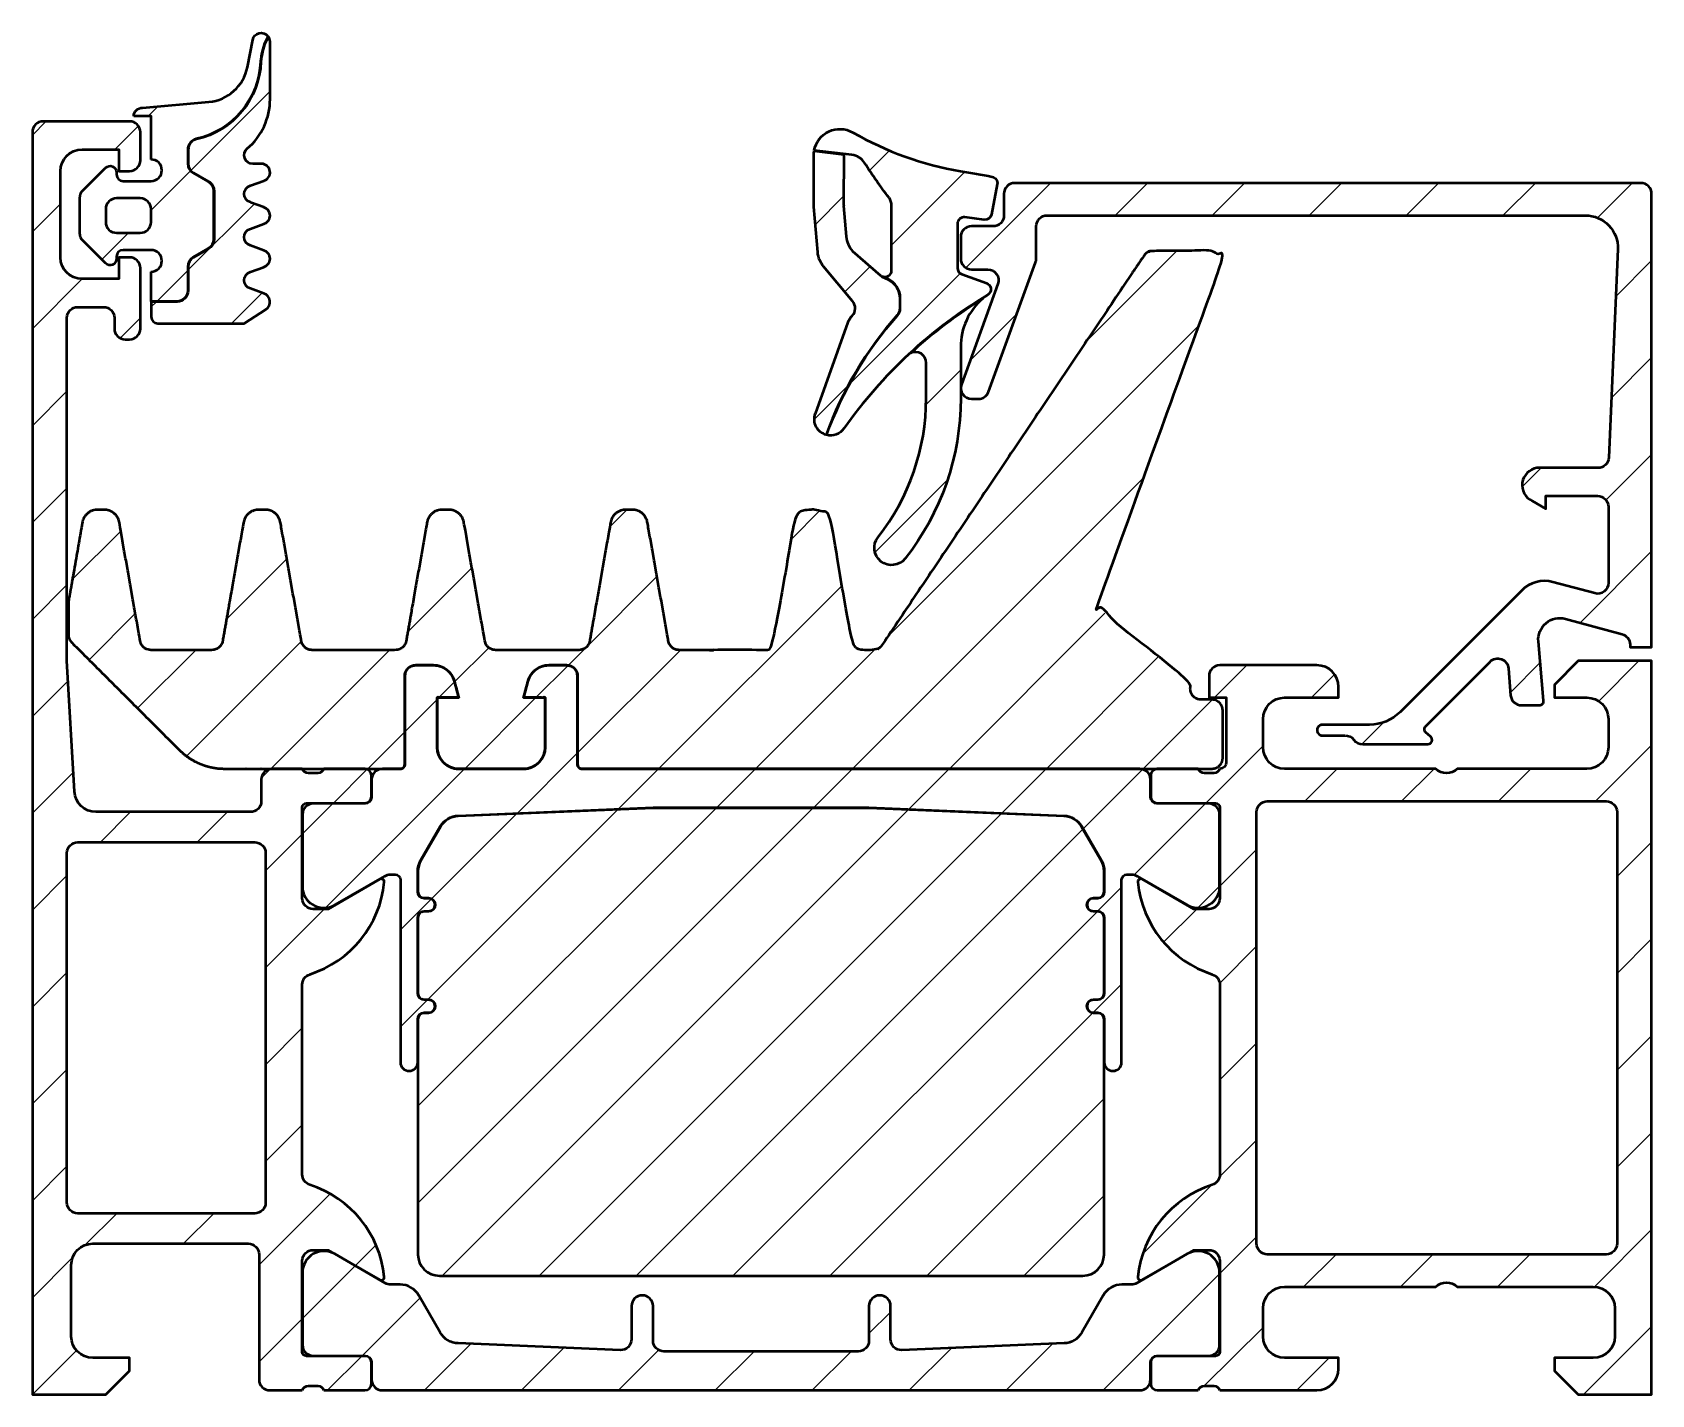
# Model space of a CAD drawing. Header units: millimetres. Extents: x 0 to 75, y 0 to 63.1.
import ezdxf

# ---------------------------------------------------------------- set-up
doc = ezdxf.new("R2010")
doc.units = ezdxf.units.MM
doc.header["$MEASUREMENT"] = 0
doc.layers.add('0S-Alu contour', color=18, linetype='Continuous', lineweight=50, true_color=0x000000)
doc.layers.add('0S-Alu hatch', color=252, linetype='Continuous', lineweight=25, true_color=0x848484)
pattern_1 = [(45, (0, 0), (-2.24506, 2.24506), [])]

msp = doc.modelspace()

# ---------------------------------------------------------------- hatches: boundary and pattern name
at = {"layer": '0S-Alu hatch'}
h = msp.add_hatch(dxfattribs=at)
h.set_pattern_fill('ANSI31', color=256, style=0, pattern_type=2)
h.set_pattern_definition(pattern_1)
h.paths.add_polyline_path([(4.199, 56.238), (5.498, 56.238), (5.51, 56.238), (5.521, 56.238), (5.532, 56.239), (5.543, 56.24), (5.555, 56.241), (5.566, 56.242), (5.578, 56.244), (5.589, 56.246), (5.601, 56.248), (5.613, 56.251), (5.624, 56.254), (5.636, 56.257), (5.648, 56.26), (5.659, 56.264), (5.671, 56.268), (5.683, 56.273), (5.694, 56.277), (5.705, 56.282), (5.717, 56.288), (5.728, 56.293), (5.739, 56.299), (5.75, 56.306), (5.761, 56.312), (5.772, 56.319), (5.783, 56.326), (5.793, 56.334), (5.804, 56.341), (5.814, 56.349), (5.824, 56.358), (5.833, 56.366), (5.843, 56.375), (5.852, 56.384), (5.861, 56.393), (5.87, 56.403), (5.878, 56.413), (5.887, 56.422), (5.895, 56.433), (5.902, 56.443), (5.91, 56.453), (5.917, 56.464), (5.924, 56.475), (5.93, 56.486), (5.937, 56.497), (5.943, 56.508), (5.948, 56.519), (5.954, 56.531), (5.959, 56.542), (5.963, 56.554), (5.968, 56.565), (5.972, 56.577), (5.976, 56.588), (5.979, 56.6), (5.982, 56.612), (5.985, 56.623), (5.988, 56.635), (5.99, 56.647), (5.992, 56.658), (5.994, 56.67), (5.995, 56.681), (5.996, 56.693), (5.997, 56.704), (5.998, 56.715), (5.998, 56.727), (5.998, 56.738), (5.998, 56.749), (5.998, 56.76), (5.997, 56.771), (5.996, 56.783), (5.995, 56.794), (5.994, 56.805), (5.992, 56.817), (5.99, 56.829), (5.988, 56.84), (5.985, 56.852), (5.982, 56.864), (5.979, 56.875), (5.976, 56.887), (5.972, 56.899), (5.968, 56.91), (5.963, 56.922), (5.959, 56.933), (5.954, 56.945), (5.948, 56.956), (5.943, 56.967), (5.937, 56.978), (5.93, 56.99), (5.924, 57), (5.917, 57.011), (5.91, 57.022), (5.902, 57.032), (5.895, 57.043), (5.887, 57.053), (5.878, 57.063), (5.87, 57.072), (5.861, 57.082), (5.852, 57.091), (5.843, 57.1), (5.833, 57.109), (5.824, 57.118), (5.814, 57.126), (5.804, 57.134), (5.793, 57.142), (5.783, 57.149), (5.772, 57.156), (5.761, 57.163), (5.75, 57.17), (5.739, 57.176), (5.728, 57.182), (5.717, 57.187), (5.705, 57.193), (5.694, 57.198), (5.683, 57.203), (5.671, 57.207), (5.659, 57.211), (5.648, 57.215), (5.636, 57.218), (5.624, 57.222), (5.613, 57.224), (5.601, 57.227), (5.589, 57.229), (5.578, 57.231), (5.566, 57.233), (5.555, 57.234), (5.543, 57.236), (5.532, 57.237), (5.521, 57.237), (5.51, 57.238), (5.498, 57.238), (5.498, 59.238), (4.698, 59.238), (4.699, 59.246), (4.699, 59.255), (4.699, 59.264), (4.7, 59.274), (4.701, 59.283), (4.702, 59.292), (4.704, 59.301), (4.705, 59.31), (4.707, 59.32), (4.709, 59.329), (4.711, 59.338), (4.714, 59.348), (4.717, 59.357), (4.72, 59.366), (4.723, 59.376), (4.727, 59.385), (4.73, 59.394), (4.734, 59.403), (4.739, 59.412), (4.743, 59.421), (4.748, 59.43), (4.753, 59.439), (4.758, 59.448), (4.764, 59.457), (4.769, 59.465), (4.775, 59.473), (4.782, 59.482), (4.788, 59.49), (4.795, 59.498), (4.801, 59.505), (4.808, 59.513), (4.816, 59.52), (4.823, 59.528), (4.831, 59.535), (4.838, 59.542), (4.846, 59.548), (4.854, 59.555), (4.863, 59.561), (4.871, 59.567), (4.88, 59.572), (4.888, 59.578), (4.897, 59.583), (4.906, 59.588), (4.915, 59.593), (4.924, 59.597), (4.933, 59.602), (4.942, 59.606), (4.951, 59.61), (4.96, 59.613), (4.97, 59.616), (4.979, 59.619), (4.988, 59.622), (4.998, 59.625), (5.007, 59.627), (5.016, 59.629), (5.026, 59.631), (5.035, 59.633), (5.044, 59.634), (5.053, 59.635), (5.063, 59.636), (5.072, 59.637), (5.081, 59.637), (5.09, 59.638), (5.098, 59.638), (8.172, 59.907), (8.209, 59.911), (8.247, 59.915), (8.285, 59.92), (8.323, 59.926), (8.361, 59.933), (8.399, 59.94), (8.437, 59.948), (8.475, 59.957), (8.514, 59.967), (8.552, 59.978), (8.59, 59.989), (8.628, 60.001), (8.666, 60.014), (8.704, 60.028), (8.742, 60.043), (8.779, 60.058), (8.816, 60.075), (8.854, 60.092), (8.89, 60.11), (8.927, 60.129), (8.963, 60.148), (8.999, 60.168), (9.035, 60.19), (9.07, 60.211), (9.105, 60.234), (9.139, 60.258), (9.173, 60.282), (9.207, 60.307), (9.24, 60.332), (9.272, 60.358), (9.304, 60.385), (9.336, 60.413), (9.366, 60.441), (9.397, 60.47), (9.426, 60.5), (9.455, 60.53), (9.483, 60.561), (9.511, 60.592), (9.538, 60.624), (9.564, 60.656), (9.589, 60.689), (9.614, 60.722), (9.638, 60.756), (9.661, 60.79), (9.684, 60.824), (9.705, 60.859), (9.726, 60.894), (9.746, 60.93), (9.766, 60.965), (9.784, 61.001), (9.802, 61.037), (9.819, 61.074), (9.835, 61.11), (9.85, 61.147), (9.865, 61.184), (9.879, 61.221), (9.892, 61.258), (9.904, 61.295), (9.915, 61.332), (9.926, 61.369), (9.936, 61.407), (9.945, 61.444), (9.953, 61.481), (9.96, 61.518), (10.206, 62.779), (10.209, 62.792), (10.212, 62.805), (10.216, 62.819), (10.22, 62.832), (10.222, 62.839), (10.225, 62.845), (10.227, 62.852), (10.23, 62.858), (10.233, 62.865), (10.236, 62.871), (10.239, 62.878), (10.242, 62.884), (10.245, 62.891), (10.249, 62.897), (10.252, 62.903), (10.256, 62.909), (10.26, 62.916), (10.264, 62.922), (10.268, 62.928), (10.272, 62.934), (10.276, 62.94), (10.281, 62.946), (10.285, 62.951), (10.29, 62.957), (10.295, 62.963), (10.299, 62.968), (10.304, 62.974), (10.309, 62.979), (10.315, 62.984), (10.32, 62.989), (10.325, 62.994), (10.331, 62.999), (10.336, 63.004), (10.342, 63.009), (10.347, 63.014), (10.353, 63.018), (10.359, 63.023), (10.365, 63.027), (10.371, 63.031), (10.377, 63.035), (10.383, 63.039), (10.389, 63.043), (10.395, 63.047), (10.401, 63.05), (10.407, 63.054), (10.414, 63.057), (10.42, 63.06), (10.427, 63.064), (10.433, 63.067), (10.439, 63.069), (10.446, 63.072), (10.452, 63.075), (10.466, 63.08), (10.479, 63.084), (10.492, 63.088), (10.505, 63.091), (10.518, 63.094), (10.532, 63.097), (10.545, 63.099), (10.559, 63.1), (10.566, 63.101), (10.573, 63.102), (10.58, 63.102), (10.587, 63.102), (10.595, 63.102), (10.602, 63.102), (10.609, 63.102), (10.616, 63.102), (10.623, 63.102), (10.63, 63.101), (10.638, 63.1), (10.645, 63.1), (10.652, 63.099), (10.659, 63.098), (10.666, 63.096), (10.674, 63.095), (10.681, 63.094), (10.688, 63.092), (10.695, 63.09), (10.702, 63.089), (10.709, 63.087), (10.716, 63.085), (10.723, 63.082), (10.73, 63.08), (10.737, 63.077), (10.744, 63.075), (10.751, 63.072), (10.758, 63.069), (10.764, 63.066), (10.771, 63.063), (10.778, 63.06), (10.784, 63.057), (10.79, 63.053), (10.797, 63.05), (10.803, 63.046), (10.809, 63.042), (10.815, 63.038), (10.822, 63.034), (10.827, 63.03), (10.833, 63.026), (10.839, 63.022), (10.845, 63.017), (10.85, 63.013), (10.856, 63.008), (10.861, 63.004), (10.867, 62.999), (10.872, 62.994), (10.877, 62.989), (10.887, 62.98), (10.896, 62.969), (10.905, 62.959), (10.914, 62.949), (10.777, 62.676), (10.737, 62.567), (10.701, 62.458), (10.669, 62.347), (10.64, 62.234), (10.615, 62.121), (10.594, 62.007), (10.577, 61.893), (10.564, 61.779), (10.561, 61.706), (10.556, 61.632), (10.55, 61.558), (10.543, 61.484), (10.534, 61.41), (10.523, 61.335), (10.511, 61.261), (10.498, 61.186), (10.483, 61.111), (10.466, 61.036), (10.447, 60.961), (10.427, 60.886), (10.406, 60.811), (10.382, 60.736), (10.358, 60.661), (10.331, 60.587), (10.303, 60.513), (10.273, 60.439), (10.242, 60.366), (10.209, 60.293), (10.174, 60.221), (10.138, 60.149), (10.1, 60.078), (10.06, 60.008), (10.019, 59.938), (9.977, 59.869), (9.933, 59.801), (9.887, 59.734), (9.84, 59.668), (9.792, 59.603), (9.742, 59.538), (9.691, 59.475), (9.638, 59.413), (9.585, 59.352), (9.529, 59.292), (9.473, 59.234), (9.416, 59.176), (9.357, 59.12), (9.297, 59.066), (9.236, 59.013), (9.175, 58.961), (9.112, 58.91), (9.048, 58.861), (8.984, 58.814), (8.918, 58.768), (8.852, 58.723), (8.786, 58.68), (8.718, 58.639), (8.65, 58.599), (8.581, 58.56), (8.512, 58.524), (8.443, 58.488), (8.373, 58.455), (8.303, 58.423), (8.232, 58.392), (8.161, 58.363), (8.09, 58.336), (8.019, 58.31), (7.948, 58.286), (7.876, 58.263), (7.805, 58.242), (7.733, 58.222), (7.662, 58.204), (7.591, 58.187), (7.581, 58.185), (7.572, 58.183), (7.562, 58.18), (7.552, 58.177), (7.543, 58.174), (7.533, 58.171), (7.524, 58.168), (7.514, 58.164), (7.504, 58.16), (7.495, 58.156), (7.485, 58.152), (7.476, 58.147), (7.466, 58.142), (7.457, 58.137), (7.448, 58.132), (7.438, 58.127), (7.429, 58.121), (7.42, 58.115), (7.411, 58.109), (7.402, 58.103), (7.394, 58.097), (7.385, 58.09), (7.377, 58.083), (7.368, 58.076), (7.36, 58.069), (7.352, 58.061), (7.344, 58.054), (7.336, 58.046), (7.329, 58.038), (7.321, 58.029), (7.314, 58.021), (7.307, 58.013), (7.3, 58.004), (7.294, 57.995), (7.287, 57.986), (7.281, 57.977), (7.275, 57.968), (7.269, 57.959), (7.263, 57.949), (7.258, 57.94), (7.253, 57.93), (7.248, 57.92), (7.243, 57.91), (7.239, 57.9), (7.234, 57.89), (7.23, 57.88), (7.227, 57.87), (7.223, 57.86), (7.22, 57.85), (7.217, 57.84), (7.214, 57.83), (7.211, 57.819), (7.209, 57.809), (7.206, 57.799), (7.204, 57.789), (7.203, 57.779), (7.201, 57.768), (7.2, 57.758), (7.199, 57.748), (7.198, 57.738), (7.197, 57.728), (7.196, 57.718), (7.196, 57.708), (7.196, 57.698), (7.196, 57.047), (7.196, 57.031), (7.197, 57.015), (7.198, 57), (7.2, 56.984), (7.202, 56.968), (7.205, 56.952), (7.209, 56.936), (7.213, 56.92), (7.217, 56.904), (7.222, 56.888), (7.228, 56.872), (7.234, 56.857), (7.24, 56.842), (7.247, 56.826), (7.255, 56.812), (7.263, 56.797), (7.272, 56.783), (7.281, 56.769), (7.29, 56.755), (7.3, 56.741), (7.311, 56.728), (7.321, 56.716), (7.333, 56.704), (7.344, 56.692), (7.356, 56.68), (7.368, 56.669), (7.381, 56.659), (7.393, 56.649), (7.406, 56.64), (7.419, 56.631), (7.433, 56.622), (7.446, 56.614), (8.146, 56.21), (8.16, 56.202), (8.173, 56.193), (8.186, 56.184), (8.199, 56.175), (8.212, 56.165), (8.224, 56.154), (8.236, 56.143), (8.248, 56.132), (8.26, 56.12), (8.271, 56.108), (8.281, 56.095), (8.292, 56.082), (8.302, 56.069), (8.311, 56.055), (8.32, 56.041), (8.329, 56.027), (8.337, 56.012), (8.345, 55.997), (8.352, 55.982), (8.359, 55.967), (8.365, 55.951), (8.37, 55.936), (8.375, 55.92), (8.38, 55.904), (8.384, 55.888), (8.387, 55.872), (8.39, 55.856), (8.392, 55.84), (8.394, 55.824), (8.395, 55.808), (8.396, 55.792), (8.396, 55.777), (8.396, 53.54), (8.396, 53.524), (8.395, 53.508), (8.394, 53.492), (8.392, 53.476), (8.39, 53.46), (8.387, 53.444), (8.384, 53.428), (8.38, 53.413), (8.375, 53.397), (8.37, 53.381), (8.365, 53.365), (8.359, 53.35), (8.352, 53.334), (8.345, 53.319), (8.337, 53.304), (8.329, 53.29), (8.32, 53.275), (8.311, 53.261), (8.302, 53.248), (8.292, 53.234), (8.281, 53.221), (8.271, 53.209), (8.26, 53.196), (8.248, 53.185), (8.236, 53.173), (8.224, 53.162), (8.212, 53.152), (8.199, 53.142), (8.186, 53.132), (8.173, 53.123), (8.16, 53.115), (8.146, 53.107), (7.446, 52.703), (7.433, 52.695), (7.419, 52.686), (7.406, 52.677), (7.393, 52.667), (7.381, 52.657), (7.368, 52.647), (7.356, 52.636), (7.344, 52.625), (7.333, 52.613), (7.321, 52.601), (7.311, 52.588), (7.3, 52.575), (7.29, 52.562), (7.281, 52.548), (7.272, 52.534), (7.263, 52.52), (7.255, 52.505), (7.247, 52.49), (7.24, 52.475), (7.234, 52.46), (7.228, 52.444), (7.222, 52.428), (7.217, 52.413), (7.213, 52.397), (7.209, 52.381), (7.205, 52.365), (7.202, 52.349), (7.2, 52.333), (7.198, 52.317), (7.197, 52.301), (7.196, 52.285), (7.196, 52.27), (7.196, 51.158), (7.196, 51.147), (7.196, 51.136), (7.195, 51.125), (7.194, 51.113), (7.193, 51.102), (7.191, 51.09), (7.19, 51.079), (7.188, 51.067), (7.185, 51.056), (7.183, 51.044), (7.18, 51.032), (7.177, 51.021), (7.173, 51.009), (7.169, 50.997), (7.165, 50.986), (7.161, 50.974), (7.156, 50.963), (7.151, 50.951), (7.146, 50.94), (7.14, 50.929), (7.134, 50.917), (7.128, 50.906), (7.121, 50.895), (7.115, 50.885), (7.107, 50.874), (7.1, 50.864), (7.092, 50.853), (7.084, 50.843), (7.076, 50.833), (7.067, 50.823), (7.059, 50.814), (7.05, 50.805), (7.04, 50.796), (7.031, 50.787), (7.021, 50.778), (7.011, 50.77), (7.001, 50.762), (6.991, 50.754), (6.98, 50.747), (6.97, 50.74), (6.959, 50.733), (6.948, 50.726), (6.937, 50.72), (6.926, 50.714), (6.914, 50.708), (6.903, 50.703), (6.892, 50.698), (6.88, 50.693), (6.869, 50.689), (6.857, 50.685), (6.845, 50.681), (6.834, 50.678), (6.822, 50.674), (6.81, 50.671), (6.799, 50.669), (6.787, 50.667), (6.775, 50.665), (6.764, 50.663), (6.752, 50.661), (6.741, 50.66), (6.73, 50.659), (6.718, 50.659), (6.707, 50.658), (6.696, 50.658), (5.498, 50.658), (5.498, 52.038), (5.51, 52.038), (5.521, 52.038), (5.532, 52.039), (5.543, 52.04), (5.555, 52.041), (5.566, 52.042), (5.578, 52.044), (5.589, 52.046), (5.601, 52.048), (5.613, 52.051), (5.624, 52.054), (5.636, 52.057), (5.648, 52.06), (5.659, 52.064), (5.671, 52.068), (5.683, 52.073), (5.694, 52.077), (5.705, 52.083), (5.717, 52.088), (5.728, 52.094), (5.739, 52.099), (5.75, 52.106), (5.761, 52.112), (5.772, 52.119), (5.783, 52.126), (5.793, 52.134), (5.804, 52.141), (5.814, 52.149), (5.824, 52.158), (5.833, 52.166), (5.843, 52.175), (5.852, 52.184), (5.861, 52.193), (5.87, 52.203), (5.878, 52.213), (5.887, 52.223), (5.895, 52.233), (5.902, 52.243), (5.91, 52.253), (5.917, 52.264), (5.924, 52.275), (5.93, 52.286), (5.937, 52.297), (5.943, 52.308), (5.948, 52.319), (5.954, 52.331), (5.959, 52.342), (5.963, 52.354), (5.968, 52.365), (5.972, 52.377), (5.976, 52.388), (5.979, 52.4), (5.982, 52.412), (5.985, 52.423), (5.988, 52.435), (5.99, 52.447), (5.992, 52.458), (5.994, 52.47), (5.995, 52.481), (5.996, 52.493), (5.997, 52.504), (5.998, 52.515), (5.998, 52.527), (5.998, 52.538), (5.998, 52.549), (5.998, 52.56), (5.997, 52.571), (5.996, 52.583), (5.995, 52.594), (5.994, 52.606), (5.992, 52.617), (5.99, 52.629), (5.988, 52.64), (5.985, 52.652), (5.982, 52.664), (5.979, 52.675), (5.976, 52.687), (5.972, 52.699), (5.968, 52.71), (5.963, 52.722), (5.959, 52.733), (5.954, 52.745), (5.948, 52.756), (5.943, 52.767), (5.937, 52.778), (5.93, 52.79), (5.924, 52.8), (5.917, 52.811), (5.91, 52.822), (5.902, 52.832), (5.895, 52.843), (5.887, 52.853), (5.878, 52.863), (5.87, 52.872), (5.861, 52.882), (5.852, 52.891), (5.843, 52.9), (5.833, 52.909), (5.824, 52.918), (5.814, 52.926), (5.804, 52.934), (5.793, 52.942), (5.783, 52.949), (5.772, 52.956), (5.761, 52.963), (5.75, 52.97), (5.739, 52.976), (5.728, 52.982), (5.717, 52.987), (5.705, 52.993), (5.694, 52.998), (5.683, 53.003), (5.671, 53.007), (5.659, 53.011), (5.648, 53.015), (5.636, 53.018), (5.624, 53.022), (5.613, 53.024), (5.601, 53.027), (5.589, 53.029), (5.578, 53.031), (5.566, 53.033), (5.555, 53.034), (5.543, 53.036), (5.532, 53.037), (5.521, 53.037), (5.51, 53.038), (5.498, 53.038), (4.199, 53.038), (4.192, 53.038), (4.185, 53.037), (4.178, 53.037), (4.172, 53.036), (4.165, 53.036), (4.158, 53.035), (4.151, 53.034), (4.144, 53.033), (4.137, 53.031), (4.13, 53.03), (4.123, 53.028), (4.116, 53.026), (4.109, 53.024), (4.102, 53.022), (4.095, 53.019), (4.088, 53.017), (4.081, 53.014), (4.074, 53.011), (4.067, 53.008), (4.061, 53.004), (4.054, 53.001), (4.047, 52.997), (4.041, 52.993), (4.034, 52.989), (4.028, 52.984), (4.022, 52.98), (4.015, 52.975), (4.009, 52.971), (4.003, 52.966), (3.998, 52.96), (3.992, 52.955), (3.986, 52.95), (3.981, 52.944), (3.976, 52.939), (3.971, 52.933), (3.966, 52.927), (3.961, 52.921), (3.956, 52.914), (3.952, 52.908), (3.947, 52.902), (3.943, 52.895), (3.939, 52.889), (3.936, 52.882), (3.932, 52.875), (3.929, 52.869), (3.925, 52.862), (3.922, 52.855), (3.92, 52.848), (3.917, 52.841), (3.914, 52.834), (3.912, 52.827), (3.91, 52.82), (3.908, 52.813), (3.906, 52.806), (3.905, 52.799), (3.904, 52.792), (3.902, 52.785), (3.901, 52.778), (3.9, 52.771), (3.9, 52.765), (3.899, 52.758), (3.899, 52.751), (3.899, 52.744), (3.899, 52.738), (3.899, 52.638), (3.898, 52.627), (3.898, 52.622), (3.898, 52.617), (3.897, 52.611), (3.897, 52.606), (3.896, 52.601), (3.895, 52.595), (3.895, 52.59), (3.894, 52.585), (3.893, 52.579), (3.892, 52.574), (3.89, 52.569), (3.889, 52.563), (3.888, 52.558), (3.886, 52.552), (3.885, 52.547), (3.883, 52.542), (3.881, 52.537), (3.879, 52.531), (3.877, 52.526), (3.875, 52.521), (3.873, 52.516), (3.87, 52.511), (3.868, 52.505), (3.865, 52.5), (3.863, 52.495), (3.86, 52.49), (3.857, 52.485), (3.854, 52.481), (3.851, 52.476), (3.848, 52.471), (3.845, 52.466), (3.841, 52.462), (3.838, 52.457), (3.835, 52.453), (3.831, 52.448), (3.827, 52.444), (3.824, 52.44), (3.82, 52.435), (3.816, 52.431), (3.812, 52.427), (3.808, 52.423), (3.804, 52.419), (3.8, 52.415), (3.796, 52.412), (3.792, 52.408), (3.787, 52.405), (3.783, 52.401), (3.779, 52.398), (3.774, 52.394), (3.77, 52.391), (3.765, 52.388), (3.761, 52.385), (3.756, 52.382), (3.751, 52.38), (3.747, 52.377), (3.742, 52.374), (3.737, 52.372), (3.733, 52.369), (3.728, 52.367), (3.723, 52.365), (3.713, 52.361), (3.704, 52.357), (3.699, 52.355), (3.694, 52.353), (3.689, 52.352), (3.684, 52.35), (3.678, 52.348), (3.673, 52.347), (3.668, 52.346), (3.663, 52.345), (3.657, 52.343), (3.652, 52.342), (3.646, 52.342), (3.641, 52.341), (3.636, 52.34), (3.63, 52.339), (3.625, 52.339), (3.619, 52.338), (3.613, 52.338), (3.608, 52.338), (3.602, 52.338), (3.597, 52.338), (3.591, 52.338), (3.585, 52.338), (3.58, 52.338), (3.574, 52.339), (3.568, 52.339), (3.563, 52.34), (3.557, 52.341), (3.551, 52.341), (3.546, 52.342), (3.54, 52.343), (3.535, 52.345), (3.529, 52.346), (3.524, 52.347), (3.518, 52.349), (3.513, 52.35), (3.507, 52.352), (3.502, 52.354), (3.497, 52.356), (3.491, 52.357), (3.486, 52.36), (3.481, 52.362), (3.476, 52.364), (3.471, 52.366), (3.465, 52.369), (3.461, 52.371), (3.456, 52.374), (3.451, 52.377), (3.446, 52.379), (3.441, 52.382), (3.437, 52.385), (3.432, 52.388), (3.427, 52.391), (3.423, 52.394), (3.419, 52.398), (3.414, 52.401), (3.41, 52.404), (3.406, 52.408), (3.402, 52.411), (3.398, 52.414), (3.394, 52.418), (3.387, 52.425), (2.345, 53.466), (2.337, 53.474), (2.329, 53.483), (2.32, 53.492), (2.313, 53.501), (2.305, 53.511), (2.298, 53.521), (2.29, 53.531), (2.283, 53.541), (2.277, 53.551), (2.27, 53.562), (2.264, 53.572), (2.258, 53.583), (2.252, 53.594), (2.247, 53.605), (2.242, 53.617), (2.237, 53.628), (2.232, 53.64), (2.228, 53.651), (2.224, 53.663), (2.22, 53.675), (2.216, 53.687), (2.213, 53.699), (2.21, 53.711), (2.208, 53.723), (2.206, 53.735), (2.204, 53.747), (2.202, 53.759), (2.201, 53.771), (2.2, 53.783), (2.199, 53.795), (2.199, 53.807), (2.198, 53.819), (2.198, 55.456), (2.199, 55.468), (2.199, 55.48), (2.2, 55.492), (2.201, 55.504), (2.202, 55.516), (2.204, 55.528), (2.206, 55.54), (2.208, 55.552), (2.21, 55.564), (2.213, 55.576), (2.216, 55.588), (2.22, 55.6), (2.224, 55.612), (2.228, 55.624), (2.232, 55.635), (2.237, 55.647), (2.241, 55.658), (2.247, 55.67), (2.252, 55.681), (2.258, 55.692), (2.264, 55.703), (2.27, 55.713), (2.277, 55.724), (2.283, 55.734), (2.29, 55.744), (2.298, 55.754), (2.305, 55.764), (2.313, 55.773), (2.32, 55.783), (2.328, 55.792), (2.337, 55.801), (2.345, 55.809), (3.386, 56.85), (3.394, 56.857), (3.398, 56.861), (3.402, 56.864), (3.406, 56.868), (3.41, 56.871), (3.414, 56.874), (3.419, 56.878), (3.423, 56.881), (3.427, 56.884), (3.432, 56.887), (3.436, 56.89), (3.441, 56.893), (3.446, 56.896), (3.451, 56.899), (3.455, 56.901), (3.46, 56.904), (3.465, 56.906), (3.47, 56.909), (3.476, 56.911), (3.481, 56.914), (3.486, 56.916), (3.491, 56.918), (3.496, 56.92), (3.502, 56.922), (3.507, 56.923), (3.513, 56.925), (3.518, 56.927), (3.523, 56.928), (3.529, 56.929), (3.535, 56.931), (3.54, 56.932), (3.546, 56.933), (3.551, 56.934), (3.557, 56.935), (3.563, 56.935), (3.568, 56.936), (3.574, 56.937), (3.579, 56.937), (3.585, 56.937), (3.591, 56.938), (3.596, 56.938), (3.602, 56.938), (3.608, 56.937), (3.613, 56.937), (3.619, 56.937), (3.624, 56.937), (3.63, 56.936), (3.635, 56.935), (3.641, 56.935), (3.646, 56.934), (3.652, 56.933), (3.657, 56.932), (3.663, 56.931), (3.668, 56.93), (3.673, 56.928), (3.678, 56.927), (3.683, 56.925), (3.689, 56.924), (3.694, 56.922), (3.699, 56.92), (3.704, 56.919), (3.713, 56.915), (3.723, 56.911), (3.728, 56.908), (3.733, 56.906), (3.737, 56.904), (3.742, 56.901), (3.747, 56.898), (3.751, 56.896), (3.756, 56.893), (3.761, 56.89), (3.765, 56.887), (3.77, 56.884), (3.774, 56.881), (3.779, 56.878), (3.783, 56.874), (3.787, 56.871), (3.792, 56.867), (3.796, 56.864), (3.8, 56.86), (3.804, 56.856), (3.808, 56.852), (3.812, 56.848), (3.816, 56.844), (3.82, 56.84), (3.824, 56.836), (3.827, 56.831), (3.831, 56.827), (3.835, 56.823), (3.838, 56.818), (3.841, 56.814), (3.845, 56.809), (3.848, 56.804), (3.851, 56.8), (3.854, 56.795), (3.857, 56.79), (3.86, 56.785), (3.863, 56.78), (3.865, 56.775), (3.868, 56.77), (3.87, 56.765), (3.873, 56.76), (3.875, 56.754), (3.877, 56.749), (3.879, 56.744), (3.881, 56.739), (3.883, 56.733), (3.885, 56.728), (3.886, 56.723), (3.888, 56.718), (3.889, 56.712), (3.89, 56.707), (3.892, 56.701), (3.893, 56.696), (3.894, 56.691), (3.895, 56.685), (3.895, 56.68), (3.896, 56.675), (3.897, 56.669), (3.897, 56.664), (3.898, 56.659), (3.898, 56.653), (3.898, 56.648), (3.899, 56.638), (3.899, 56.538), (3.899, 56.531), (3.899, 56.524), (3.899, 56.517), (3.9, 56.511), (3.9, 56.504), (3.901, 56.497), (3.902, 56.49), (3.904, 56.483), (3.905, 56.476), (3.906, 56.469), (3.908, 56.462), (3.91, 56.455), (3.912, 56.448), (3.914, 56.441), (3.917, 56.434), (3.92, 56.427), (3.922, 56.42), (3.925, 56.413), (3.929, 56.407), (3.932, 56.4), (3.936, 56.393), (3.939, 56.387), (3.943, 56.38), (3.947, 56.373), (3.952, 56.367), (3.956, 56.361), (3.961, 56.355), (3.966, 56.349), (3.971, 56.343), (3.976, 56.337), (3.981, 56.331), (3.986, 56.325), (3.992, 56.32), (3.998, 56.315), (4.003, 56.31), (4.009, 56.305), (4.015, 56.3), (4.022, 56.295), (4.028, 56.291), (4.034, 56.287), (4.041, 56.282), (4.047, 56.278), (4.054, 56.275), (4.061, 56.271), (4.067, 56.268), (4.074, 56.265), (4.081, 56.262), (4.088, 56.259), (4.095, 56.256), (4.102, 56.254), (4.109, 56.251), (4.116, 56.249), (4.123, 56.247), (4.13, 56.246), (4.137, 56.244), (4.144, 56.243), (4.151, 56.241), (4.158, 56.24), (4.165, 56.24), (4.172, 56.239), (4.178, 56.238), (4.185, 56.238), (4.192, 56.238)], flags=0)
h.paths.add_polyline_path([(5.499, 54.338), (5.499, 54.938), (5.498, 54.95), (5.498, 54.962), (5.497, 54.974), (5.496, 54.986), (5.495, 54.998), (5.493, 55.01), (5.491, 55.022), (5.489, 55.034), (5.487, 55.046), (5.484, 55.058), (5.481, 55.07), (5.477, 55.082), (5.473, 55.094), (5.469, 55.106), (5.465, 55.117), (5.46, 55.129), (5.456, 55.14), (5.45, 55.152), (5.445, 55.163), (5.439, 55.174), (5.433, 55.185), (5.427, 55.195), (5.42, 55.206), (5.414, 55.216), (5.407, 55.226), (5.4, 55.236), (5.392, 55.246), (5.384, 55.255), (5.377, 55.265), (5.369, 55.274), (5.36, 55.283), (5.352, 55.291), (5.343, 55.3), (5.335, 55.308), (5.326, 55.316), (5.316, 55.324), (5.307, 55.331), (5.297, 55.339), (5.287, 55.346), (5.277, 55.353), (5.267, 55.36), (5.256, 55.366), (5.246, 55.372), (5.235, 55.378), (5.224, 55.384), (5.213, 55.39), (5.201, 55.395), (5.19, 55.4), (5.178, 55.404), (5.167, 55.409), (5.155, 55.413), (5.143, 55.416), (5.131, 55.42), (5.119, 55.423), (5.107, 55.426), (5.095, 55.428), (5.083, 55.43), (5.071, 55.432), (5.059, 55.434), (5.047, 55.435), (5.035, 55.436), (5.023, 55.437), (5.01, 55.437), (4.999, 55.438), (3.899, 55.438), (3.887, 55.437), (3.874, 55.437), (3.862, 55.436), (3.85, 55.435), (3.838, 55.434), (3.826, 55.432), (3.814, 55.43), (3.802, 55.428), (3.79, 55.426), (3.778, 55.423), (3.766, 55.42), (3.754, 55.416), (3.742, 55.413), (3.73, 55.409), (3.719, 55.404), (3.707, 55.4), (3.696, 55.395), (3.684, 55.39), (3.673, 55.384), (3.662, 55.378), (3.651, 55.372), (3.641, 55.366), (3.63, 55.36), (3.62, 55.353), (3.61, 55.346), (3.6, 55.339), (3.59, 55.331), (3.581, 55.324), (3.571, 55.316), (3.562, 55.308), (3.554, 55.3), (3.545, 55.291), (3.537, 55.283), (3.528, 55.274), (3.52, 55.265), (3.513, 55.255), (3.505, 55.246), (3.497, 55.236), (3.49, 55.226), (3.483, 55.216), (3.477, 55.206), (3.47, 55.195), (3.464, 55.185), (3.458, 55.174), (3.452, 55.163), (3.447, 55.152), (3.441, 55.14), (3.437, 55.129), (3.432, 55.117), (3.428, 55.106), (3.424, 55.094), (3.42, 55.082), (3.416, 55.07), (3.413, 55.058), (3.41, 55.046), (3.408, 55.034), (3.406, 55.022), (3.404, 55.01), (3.402, 54.998), (3.401, 54.986), (3.4, 54.974), (3.399, 54.962), (3.399, 54.95), (3.399, 54.938), (3.399, 54.338), (3.399, 54.326), (3.399, 54.314), (3.4, 54.302), (3.401, 54.289), (3.402, 54.277), (3.404, 54.265), (3.406, 54.253), (3.408, 54.241), (3.41, 54.229), (3.413, 54.217), (3.416, 54.205), (3.42, 54.193), (3.424, 54.181), (3.428, 54.169), (3.432, 54.158), (3.437, 54.146), (3.441, 54.135), (3.447, 54.124), (3.452, 54.112), (3.458, 54.101), (3.464, 54.091), (3.47, 54.08), (3.477, 54.069), (3.483, 54.059), (3.49, 54.049), (3.497, 54.039), (3.505, 54.029), (3.513, 54.02), (3.52, 54.011), (3.528, 54.001), (3.537, 53.993), (3.545, 53.984), (3.554, 53.976), (3.562, 53.967), (3.571, 53.959), (3.581, 53.952), (3.59, 53.944), (3.6, 53.937), (3.61, 53.929), (3.62, 53.922), (3.63, 53.916), (3.641, 53.909), (3.651, 53.903), (3.662, 53.897), (3.673, 53.891), (3.684, 53.886), (3.696, 53.881), (3.707, 53.876), (3.719, 53.871), (3.73, 53.867), (3.742, 53.863), (3.754, 53.859), (3.766, 53.856), (3.778, 53.852), (3.79, 53.85), (3.802, 53.847), (3.814, 53.845), (3.826, 53.843), (3.838, 53.841), (3.85, 53.84), (3.862, 53.839), (3.874, 53.838), (3.887, 53.838), (3.899, 53.838), (4.999, 53.838), (5.01, 53.838), (5.023, 53.838), (5.035, 53.839), (5.047, 53.84), (5.059, 53.841), (5.071, 53.843), (5.083, 53.845), (5.095, 53.847), (5.107, 53.85), (5.119, 53.852), (5.131, 53.856), (5.143, 53.859), (5.155, 53.863), (5.167, 53.867), (5.178, 53.871), (5.19, 53.876), (5.201, 53.881), (5.213, 53.886), (5.224, 53.891), (5.235, 53.897), (5.246, 53.903), (5.256, 53.909), (5.267, 53.916), (5.277, 53.922), (5.287, 53.929), (5.297, 53.937), (5.307, 53.944), (5.316, 53.952), (5.326, 53.959), (5.335, 53.967), (5.343, 53.976), (5.352, 53.984), (5.36, 53.993), (5.369, 54.001), (5.377, 54.011), (5.384, 54.02), (5.392, 54.029), (5.4, 54.039), (5.407, 54.049), (5.414, 54.059), (5.42, 54.069), (5.427, 54.08), (5.433, 54.091), (5.439, 54.101), (5.445, 54.112), (5.45, 54.124), (5.456, 54.135), (5.46, 54.146), (5.465, 54.158), (5.469, 54.169), (5.473, 54.181), (5.477, 54.193), (5.481, 54.205), (5.484, 54.217), (5.487, 54.229), (5.489, 54.241), (5.491, 54.253), (5.493, 54.265), (5.495, 54.277), (5.496, 54.289), (5.497, 54.302), (5.498, 54.314), (5.498, 54.326)], flags=0)
h = msp.add_hatch(dxfattribs=at)
h.set_pattern_fill('ANSI31', color=256, style=0, pattern_type=2)
h.set_pattern_definition(pattern_1)
h.paths.add_polyline_path([(10.106, 54.024), (10.713, 54.251), (10.72, 54.253), (10.728, 54.255), (10.735, 54.258), (10.742, 54.26), (10.75, 54.263), (10.757, 54.266), (10.764, 54.269), (10.772, 54.272), (10.779, 54.275), (10.786, 54.279), (10.793, 54.282), (10.8, 54.286), (10.808, 54.29), (10.815, 54.294), (10.822, 54.299), (10.829, 54.303), (10.835, 54.308), (10.842, 54.312), (10.849, 54.317), (10.856, 54.322), (10.862, 54.328), (10.869, 54.333), (10.875, 54.338), (10.881, 54.344), (10.887, 54.35), (10.893, 54.356), (10.899, 54.362), (10.905, 54.368), (10.911, 54.374), (10.916, 54.381), (10.921, 54.387), (10.927, 54.394), (10.932, 54.401), (10.937, 54.408), (10.941, 54.415), (10.946, 54.422), (10.951, 54.429), (10.955, 54.436), (10.959, 54.444), (10.963, 54.451), (10.967, 54.458), (10.971, 54.466), (10.974, 54.474), (10.978, 54.481), (10.981, 54.489), (10.984, 54.497), (10.987, 54.505), (10.989, 54.512), (10.992, 54.52), (10.994, 54.528), (10.996, 54.536), (10.998, 54.544), (11, 54.552), (11.002, 54.56), (11.003, 54.568), (11.004, 54.575), (11.006, 54.583), (11.007, 54.591), (11.007, 54.599), (11.008, 54.607), (11.009, 54.615), (11.009, 54.622), (11.009, 54.63), (11.009, 54.638), (11.009, 54.645), (11.009, 54.653), (11.009, 54.661), (11.008, 54.668), (11.007, 54.676), (11.007, 54.684), (11.006, 54.692), (11.004, 54.7), (11.003, 54.708), (11.002, 54.715), (11, 54.723), (10.998, 54.731), (10.996, 54.739), (10.994, 54.747), (10.992, 54.755), (10.989, 54.763), (10.987, 54.771), (10.984, 54.778), (10.981, 54.786), (10.978, 54.794), (10.974, 54.801), (10.971, 54.809), (10.967, 54.817), (10.963, 54.824), (10.959, 54.832), (10.955, 54.839), (10.951, 54.846), (10.946, 54.853), (10.941, 54.86), (10.937, 54.867), (10.932, 54.874), (10.927, 54.881), (10.921, 54.888), (10.916, 54.894), (10.911, 54.901), (10.905, 54.907), (10.899, 54.913), (10.893, 54.919), (10.887, 54.925), (10.881, 54.931), (10.875, 54.937), (10.869, 54.942), (10.862, 54.948), (10.856, 54.953), (10.849, 54.958), (10.842, 54.963), (10.835, 54.968), (10.829, 54.972), (10.822, 54.977), (10.815, 54.981), (10.808, 54.985), (10.8, 54.989), (10.793, 54.993), (10.786, 54.996), (10.779, 55), (10.772, 55.003), (10.764, 55.006), (10.757, 55.009), (10.75, 55.012), (10.742, 55.015), (10.735, 55.017), (10.728, 55.02), (10.72, 55.022), (10.713, 55.024), (10.106, 55.251), (10.098, 55.253), (10.091, 55.255), (10.084, 55.258), (10.076, 55.26), (10.069, 55.263), (10.062, 55.266), (10.054, 55.269), (10.047, 55.272), (10.04, 55.275), (10.033, 55.279), (10.025, 55.282), (10.018, 55.286), (10.011, 55.29), (10.004, 55.294), (9.997, 55.299), (9.99, 55.303), (9.983, 55.308), (9.976, 55.312), (9.97, 55.317), (9.963, 55.322), (9.957, 55.328), (9.95, 55.333), (9.944, 55.338), (9.938, 55.344), (9.931, 55.35), (9.925, 55.356), (9.92, 55.362), (9.914, 55.368), (9.908, 55.374), (9.903, 55.381), (9.897, 55.387), (9.892, 55.394), (9.887, 55.401), (9.882, 55.408), (9.877, 55.415), (9.872, 55.422), (9.868, 55.429), (9.864, 55.436), (9.859, 55.444), (9.855, 55.451), (9.852, 55.458), (9.848, 55.466), (9.844, 55.474), (9.841, 55.481), (9.838, 55.489), (9.835, 55.497), (9.832, 55.505), (9.829, 55.512), (9.827, 55.52), (9.825, 55.528), (9.822, 55.536), (9.82, 55.544), (9.819, 55.552), (9.817, 55.56), (9.815, 55.568), (9.814, 55.575), (9.813, 55.583), (9.812, 55.591), (9.811, 55.599), (9.811, 55.607), (9.81, 55.615), (9.81, 55.622), (9.809, 55.63), (9.809, 55.638), (9.809, 55.645), (9.81, 55.653), (9.81, 55.661), (9.811, 55.668), (9.811, 55.676), (9.812, 55.684), (9.813, 55.692), (9.814, 55.7), (9.815, 55.708), (9.817, 55.715), (9.819, 55.723), (9.82, 55.731), (9.822, 55.739), (9.825, 55.747), (9.827, 55.755), (9.829, 55.763), (9.832, 55.771), (9.835, 55.778), (9.838, 55.786), (9.841, 55.794), (9.844, 55.801), (9.848, 55.809), (9.852, 55.817), (9.855, 55.824), (9.859, 55.832), (9.864, 55.839), (9.868, 55.846), (9.872, 55.853), (9.877, 55.86), (9.882, 55.867), (9.887, 55.874), (9.892, 55.881), (9.897, 55.888), (9.903, 55.894), (9.908, 55.901), (9.914, 55.907), (9.92, 55.913), (9.925, 55.919), (9.931, 55.925), (9.938, 55.931), (9.944, 55.937), (9.95, 55.942), (9.957, 55.948), (9.963, 55.953), (9.97, 55.958), (9.976, 55.963), (9.983, 55.968), (9.99, 55.972), (9.997, 55.977), (10.004, 55.981), (10.011, 55.985), (10.018, 55.989), (10.025, 55.993), (10.033, 55.996), (10.04, 56), (10.047, 56.003), (10.054, 56.006), (10.062, 56.009), (10.069, 56.012), (10.076, 56.015), (10.084, 56.017), (10.091, 56.02), (10.098, 56.022), (10.106, 56.024), (10.713, 56.251), (10.721, 56.253), (10.729, 56.256), (10.737, 56.258), (10.745, 56.261), (10.753, 56.264), (10.761, 56.267), (10.769, 56.271), (10.777, 56.274), (10.785, 56.278), (10.792, 56.282), (10.8, 56.286), (10.808, 56.29), (10.816, 56.295), (10.823, 56.3), (10.831, 56.305), (10.838, 56.31), (10.846, 56.315), (10.853, 56.32), (10.86, 56.326), (10.867, 56.332), (10.874, 56.338), (10.881, 56.344), (10.888, 56.351), (10.895, 56.357), (10.901, 56.364), (10.907, 56.371), (10.914, 56.378), (10.92, 56.385), (10.925, 56.392), (10.931, 56.4), (10.937, 56.408), (10.942, 56.415), (10.947, 56.423), (10.952, 56.431), (10.957, 56.439), (10.961, 56.448), (10.966, 56.456), (10.97, 56.464), (10.974, 56.473), (10.978, 56.481), (10.981, 56.49), (10.984, 56.499), (10.988, 56.507), (10.99, 56.516), (10.993, 56.525), (10.996, 56.534), (10.998, 56.543), (11, 56.551), (11.002, 56.56), (11.003, 56.569), (11.005, 56.578), (11.006, 56.587), (11.007, 56.596), (11.008, 56.605), (11.009, 56.613), (11.009, 56.622), (11.009, 56.631), (11.009, 56.639), (11.009, 56.648), (11.009, 56.656), (11.008, 56.665), (11.008, 56.673), (11.007, 56.682), (11.006, 56.69), (11.005, 56.698), (11.003, 56.706), (11.002, 56.714), (11, 56.723), (10.998, 56.731), (10.996, 56.739), (10.994, 56.748), (10.991, 56.756), (10.989, 56.764), (10.986, 56.773), (10.983, 56.781), (10.979, 56.789), (10.976, 56.797), (10.972, 56.806), (10.968, 56.814), (10.964, 56.822), (10.96, 56.83), (10.956, 56.838), (10.951, 56.846), (10.946, 56.854), (10.941, 56.861), (10.936, 56.869), (10.93, 56.876), (10.925, 56.884), (10.919, 56.891), (10.913, 56.898), (10.906, 56.905), (10.9, 56.912), (10.894, 56.919), (10.887, 56.926), (10.88, 56.932), (10.873, 56.938), (10.866, 56.944), (10.859, 56.95), (10.851, 56.956), (10.844, 56.962), (10.836, 56.967), (10.828, 56.972), (10.82, 56.977), (10.812, 56.982), (10.804, 56.987), (10.796, 56.991), (10.788, 56.995), (10.78, 56.999), (10.771, 57.003), (10.763, 57.007), (10.754, 57.01), (10.746, 57.014), (10.737, 57.017), (10.729, 57.019), (10.72, 57.022), (10.711, 57.024), (10.703, 57.026), (10.694, 57.028), (10.685, 57.03), (10.677, 57.032), (10.668, 57.033), (10.66, 57.034), (10.651, 57.035), (10.643, 57.036), (10.634, 57.037), (10.626, 57.037), (10.618, 57.037), (10.609, 57.038), (10.209, 57.038), (10.202, 57.038), (10.195, 57.038), (10.188, 57.038), (10.18, 57.039), (10.173, 57.039), (10.166, 57.04), (10.158, 57.041), (10.151, 57.042), (10.144, 57.043), (10.136, 57.044), (10.129, 57.046), (10.122, 57.047), (10.114, 57.049), (10.107, 57.051), (10.099, 57.053), (10.092, 57.055), (10.085, 57.057), (10.077, 57.06), (10.07, 57.062), (10.063, 57.065), (10.056, 57.068), (10.049, 57.071), (10.041, 57.074), (10.034, 57.078), (10.027, 57.081), (10.02, 57.085), (10.014, 57.089), (10.007, 57.093), (10, 57.097), (9.993, 57.101), (9.987, 57.105), (9.98, 57.11), (9.974, 57.114), (9.968, 57.119), (9.961, 57.124), (9.955, 57.129), (9.949, 57.134), (9.943, 57.139), (9.938, 57.144), (9.932, 57.149), (9.926, 57.155), (9.921, 57.16), (9.916, 57.166), (9.91, 57.172), (9.905, 57.178), (9.9, 57.184), (9.895, 57.19), (9.891, 57.196), (9.886, 57.202), (9.882, 57.208), (9.877, 57.214), (9.873, 57.221), (9.869, 57.227), (9.865, 57.233), (9.862, 57.24), (9.858, 57.246), (9.854, 57.253), (9.851, 57.26), (9.848, 57.266), (9.845, 57.273), (9.842, 57.28), (9.839, 57.286), (9.836, 57.293), (9.834, 57.3), (9.831, 57.306), (9.829, 57.313), (9.827, 57.32), (9.825, 57.327), (9.823, 57.334), (9.821, 57.341), (9.819, 57.349), (9.818, 57.356), (9.816, 57.363), (9.815, 57.37), (9.814, 57.378), (9.813, 57.385), (9.812, 57.393), (9.811, 57.401), (9.81, 57.408), (9.81, 57.416), (9.81, 57.423), (9.809, 57.431), (9.809, 57.439), (9.809, 57.447), (9.81, 57.454), (9.81, 57.462), (9.811, 57.47), (9.811, 57.478), (9.812, 57.485), (9.813, 57.493), (9.814, 57.501), (9.816, 57.509), (9.817, 57.516), (9.819, 57.524), (9.821, 57.532), (9.823, 57.539), (9.825, 57.547), (9.827, 57.555), (9.829, 57.562), (9.832, 57.569), (9.834, 57.577), (9.837, 57.584), (9.84, 57.591), (9.843, 57.599), (9.846, 57.606), (9.85, 57.613), (9.853, 57.62), (9.857, 57.627), (9.861, 57.633), (9.864, 57.64), (9.868, 57.647), (9.872, 57.653), (9.877, 57.66), (9.881, 57.666), (9.885, 57.672), (9.89, 57.678), (9.894, 57.684), (9.899, 57.69), (9.904, 57.696), (9.909, 57.702), (9.914, 57.707), (9.919, 57.712), (9.924, 57.718), (9.929, 57.723), (9.934, 57.728), (9.94, 57.733), (9.945, 57.738), (9.95, 57.742), (10.01, 57.794), (10.069, 57.848), (10.126, 57.904), (10.182, 57.961), (10.237, 58.02), (10.29, 58.081), (10.342, 58.143), (10.392, 58.207), (10.441, 58.273), (10.488, 58.34), (10.533, 58.408), (10.577, 58.478), (10.619, 58.549), (10.658, 58.622), (10.696, 58.695), (10.732, 58.77), (10.765, 58.845), (10.797, 58.921), (10.826, 58.998), (10.854, 59.076), (10.879, 59.154), (10.902, 59.233), (10.922, 59.313), (10.941, 59.392), (10.957, 59.472), (10.971, 59.552), (10.983, 59.632), (10.992, 59.712), (11, 59.792), (11.005, 59.872), (11.008, 59.951), (11.009, 60.03), (11.009, 62.702), (11.009, 62.71), (11.009, 62.717), (11.009, 62.725), (11.008, 62.733), (11.007, 62.741), (11.007, 62.749), (11.006, 62.757), (11.004, 62.765), (11.003, 62.773), (11.002, 62.781), (11, 62.789), (10.998, 62.796), (10.996, 62.804), (10.994, 62.812), (10.992, 62.82), (10.989, 62.827), (10.987, 62.835), (10.984, 62.843), (10.981, 62.85), (10.978, 62.858), (10.975, 62.865), (10.971, 62.872), (10.968, 62.879), (10.964, 62.887), (10.961, 62.894), (10.957, 62.901), (10.953, 62.907), (10.948, 62.914), (10.944, 62.921), (10.94, 62.928), (10.935, 62.934), (10.931, 62.94), (10.796, 62.672), (10.756, 62.564), (10.72, 62.454), (10.688, 62.344), (10.66, 62.232), (10.635, 62.119), (10.614, 62.006), (10.597, 61.892), (10.584, 61.778), (10.581, 61.705), (10.576, 61.631), (10.57, 61.557), (10.563, 61.483), (10.554, 61.408), (10.543, 61.334), (10.531, 61.259), (10.518, 61.183), (10.502, 61.108), (10.485, 61.033), (10.467, 60.958), (10.447, 60.883), (10.425, 60.807), (10.402, 60.733), (10.377, 60.658), (10.35, 60.583), (10.322, 60.509), (10.292, 60.435), (10.261, 60.362), (10.228, 60.289), (10.193, 60.216), (10.157, 60.145), (10.119, 60.073), (10.079, 60.003), (10.038, 59.933), (9.995, 59.864), (9.951, 59.796), (9.906, 59.728), (9.858, 59.662), (9.81, 59.596), (9.76, 59.532), (9.709, 59.469), (9.656, 59.406), (9.602, 59.345), (9.547, 59.285), (9.49, 59.227), (9.433, 59.169), (9.374, 59.113), (9.314, 59.058), (9.253, 59.005), (9.191, 58.953), (9.128, 58.902), (9.064, 58.853), (8.999, 58.806), (8.934, 58.759), (8.868, 58.715), (8.801, 58.672), (8.733, 58.63), (8.665, 58.59), (8.596, 58.551), (8.527, 58.515), (8.457, 58.479), (8.387, 58.446), (8.317, 58.413), (8.246, 58.383), (8.175, 58.354), (8.103, 58.326), (8.032, 58.3), (7.961, 58.276), (7.889, 58.253), (7.817, 58.232), (7.746, 58.212), (7.675, 58.194), (7.603, 58.177), (7.594, 58.175), (7.584, 58.173), (7.575, 58.17), (7.565, 58.168), (7.556, 58.165), (7.546, 58.162), (7.537, 58.158), (7.528, 58.155), (7.518, 58.151), (7.509, 58.147), (7.499, 58.143), (7.49, 58.138), (7.481, 58.134), (7.472, 58.129), (7.463, 58.124), (7.454, 58.118), (7.445, 58.113), (7.436, 58.107), (7.427, 58.101), (7.418, 58.095), (7.41, 58.089), (7.401, 58.082), (7.393, 58.075), (7.385, 58.068), (7.377, 58.061), (7.369, 58.054), (7.361, 58.046), (7.354, 58.039), (7.346, 58.031), (7.339, 58.023), (7.332, 58.015), (7.325, 58.006), (7.318, 57.998), (7.312, 57.989), (7.305, 57.98), (7.299, 57.971), (7.293, 57.962), (7.288, 57.953), (7.282, 57.944), (7.277, 57.935), (7.272, 57.925), (7.267, 57.916), (7.262, 57.906), (7.258, 57.896), (7.254, 57.887), (7.25, 57.877), (7.246, 57.867), (7.242, 57.857), (7.239, 57.847), (7.236, 57.837), (7.233, 57.827), (7.231, 57.817), (7.228, 57.807), (7.226, 57.797), (7.224, 57.787), (7.222, 57.777), (7.221, 57.767), (7.22, 57.757), (7.219, 57.747), (7.218, 57.737), (7.217, 57.728), (7.216, 57.718), (7.216, 57.708), (7.216, 57.698), (7.216, 57.047), (7.216, 57.032), (7.217, 57.016), (7.218, 57.001), (7.22, 56.985), (7.222, 56.969), (7.225, 56.954), (7.228, 56.938), (7.232, 56.922), (7.237, 56.907), (7.241, 56.891), (7.247, 56.876), (7.253, 56.861), (7.259, 56.846), (7.266, 56.831), (7.274, 56.816), (7.282, 56.802), (7.29, 56.788), (7.299, 56.774), (7.308, 56.761), (7.318, 56.748), (7.328, 56.735), (7.339, 56.722), (7.35, 56.71), (7.361, 56.699), (7.373, 56.688), (7.385, 56.677), (7.397, 56.667), (7.409, 56.657), (7.422, 56.648), (7.435, 56.639), (7.448, 56.63), (7.461, 56.623), (8.161, 56.218), (8.175, 56.21), (8.188, 56.202), (8.202, 56.192), (8.215, 56.183), (8.228, 56.172), (8.241, 56.162), (8.253, 56.151), (8.265, 56.139), (8.277, 56.127), (8.288, 56.115), (8.299, 56.102), (8.31, 56.088), (8.32, 56.075), (8.33, 56.061), (8.339, 56.046), (8.348, 56.032), (8.356, 56.017), (8.364, 56.002), (8.371, 55.986), (8.378, 55.971), (8.384, 55.955), (8.39, 55.939), (8.395, 55.923), (8.399, 55.907), (8.403, 55.89), (8.407, 55.874), (8.41, 55.858), (8.412, 55.841), (8.414, 55.825), (8.415, 55.809), (8.416, 55.793), (8.416, 55.777), (8.416, 53.54), (8.416, 53.524), (8.415, 53.508), (8.414, 53.491), (8.412, 53.475), (8.41, 53.459), (8.407, 53.443), (8.403, 53.426), (8.399, 53.41), (8.395, 53.394), (8.39, 53.378), (8.384, 53.362), (8.378, 53.346), (8.371, 53.33), (8.364, 53.315), (8.356, 53.3), (8.348, 53.285), (8.339, 53.27), (8.33, 53.256), (8.32, 53.242), (8.31, 53.228), (8.299, 53.215), (8.288, 53.202), (8.277, 53.19), (8.265, 53.177), (8.253, 53.166), (8.241, 53.155), (8.228, 53.144), (8.215, 53.134), (8.202, 53.124), (8.188, 53.115), (8.175, 53.106), (8.161, 53.098), (7.461, 52.694), (7.448, 52.686), (7.435, 52.678), (7.422, 52.669), (7.409, 52.659), (7.397, 52.65), (7.385, 52.639), (7.373, 52.629), (7.361, 52.618), (7.35, 52.606), (7.339, 52.594), (7.328, 52.582), (7.318, 52.569), (7.308, 52.556), (7.299, 52.542), (7.29, 52.529), (7.282, 52.515), (7.274, 52.5), (7.266, 52.486), (7.259, 52.471), (7.253, 52.456), (7.247, 52.441), (7.241, 52.425), (7.237, 52.41), (7.232, 52.394), (7.228, 52.379), (7.225, 52.363), (7.222, 52.347), (7.22, 52.332), (7.218, 52.316), (7.217, 52.3), (7.216, 52.285), (7.216, 52.27), (7.216, 51.158), (7.216, 51.147), (7.216, 51.136), (7.215, 51.124), (7.214, 51.112), (7.213, 51.101), (7.211, 51.089), (7.21, 51.077), (7.208, 51.065), (7.205, 51.054), (7.203, 51.042), (7.2, 51.03), (7.196, 51.018), (7.193, 51.006), (7.189, 50.994), (7.185, 50.982), (7.18, 50.971), (7.175, 50.959), (7.17, 50.947), (7.165, 50.936), (7.159, 50.924), (7.153, 50.913), (7.147, 50.901), (7.14, 50.89), (7.133, 50.879), (7.126, 50.868), (7.118, 50.858), (7.11, 50.847), (7.102, 50.837), (7.094, 50.827), (7.085, 50.817), (7.076, 50.807), (7.067, 50.798), (7.057, 50.788), (7.048, 50.779), (7.038, 50.771), (7.028, 50.762), (7.017, 50.754), (7.007, 50.746), (6.996, 50.739), (6.985, 50.731), (6.974, 50.724), (6.963, 50.718), (6.952, 50.711), (6.94, 50.705), (6.929, 50.699), (6.917, 50.694), (6.906, 50.689), (6.894, 50.684), (6.882, 50.68), (6.87, 50.675), (6.858, 50.672), (6.846, 50.668), (6.834, 50.665), (6.823, 50.662), (6.811, 50.659), (6.799, 50.657), (6.787, 50.655), (6.775, 50.653), (6.764, 50.652), (6.752, 50.65), (6.74, 50.649), (6.729, 50.649), (6.717, 50.648), (6.706, 50.648), (5.509, 50.648), (5.509, 49.938), (5.51, 49.931), (5.51, 49.924), (5.51, 49.917), (5.511, 49.911), (5.511, 49.904), (5.512, 49.897), (5.513, 49.89), (5.515, 49.883), (5.516, 49.876), (5.517, 49.869), (5.519, 49.862), (5.521, 49.855), (5.523, 49.848), (5.525, 49.841), (5.528, 49.834), (5.531, 49.827), (5.533, 49.82), (5.536, 49.813), (5.54, 49.807), (5.543, 49.8), (5.547, 49.793), (5.55, 49.786), (5.554, 49.78), (5.558, 49.773), (5.563, 49.767), (5.567, 49.761), (5.572, 49.755), (5.577, 49.748), (5.582, 49.742), (5.587, 49.737), (5.592, 49.731), (5.597, 49.725), (5.603, 49.72), (5.609, 49.715), (5.614, 49.71), (5.62, 49.705), (5.626, 49.7), (5.633, 49.695), (5.639, 49.691), (5.645, 49.686), (5.652, 49.682), (5.658, 49.678), (5.665, 49.675), (5.672, 49.671), (5.678, 49.668), (5.685, 49.664), (5.692, 49.661), (5.699, 49.659), (5.706, 49.656), (5.713, 49.653), (5.72, 49.651), (5.727, 49.649), (5.734, 49.647), (5.741, 49.645), (5.748, 49.644), (5.755, 49.643), (5.762, 49.641), (5.769, 49.64), (5.776, 49.639), (5.783, 49.639), (5.789, 49.638), (5.796, 49.638), (5.803, 49.638), (5.809, 49.638), (9.809, 49.637), (10.809, 50.291), (10.821, 50.298), (10.827, 50.302), (10.833, 50.306), (10.839, 50.31), (10.845, 50.314), (10.851, 50.318), (10.856, 50.323), (10.862, 50.327), (10.867, 50.332), (10.873, 50.337), (10.878, 50.342), (10.884, 50.347), (10.889, 50.352), (10.894, 50.357), (10.899, 50.362), (10.905, 50.368), (10.91, 50.373), (10.914, 50.379), (10.919, 50.385), (10.924, 50.39), (10.928, 50.396), (10.933, 50.402), (10.937, 50.409), (10.942, 50.415), (10.946, 50.421), (10.95, 50.427), (10.954, 50.434), (10.957, 50.441), (10.961, 50.447), (10.965, 50.454), (10.968, 50.461), (10.971, 50.467), (10.975, 50.474), (10.978, 50.481), (10.98, 50.488), (10.983, 50.495), (10.986, 50.502), (10.988, 50.51), (10.991, 50.517), (10.993, 50.524), (10.995, 50.531), (10.997, 50.538), (10.999, 50.546), (11, 50.553), (11.002, 50.56), (11.003, 50.568), (11.004, 50.575), (11.005, 50.582), (11.006, 50.59), (11.007, 50.597), (11.008, 50.604), (11.008, 50.611), (11.009, 50.619), (11.009, 50.626), (11.009, 50.633), (11.009, 50.64), (11.009, 50.648), (11.009, 50.655), (11.009, 50.662), (11.008, 50.669), (11.007, 50.676), (11.006, 50.69), (11.004, 50.704), (11.003, 50.71), (11.001, 50.717), (11, 50.724), (10.998, 50.731), (10.996, 50.738), (10.995, 50.745), (10.993, 50.752), (10.99, 50.759), (10.988, 50.766), (10.986, 50.773), (10.983, 50.78), (10.98, 50.787), (10.978, 50.793), (10.975, 50.8), (10.972, 50.807), (10.968, 50.814), (10.965, 50.82), (10.962, 50.827), (10.958, 50.834), (10.954, 50.84), (10.95, 50.847), (10.946, 50.853), (10.942, 50.859), (10.938, 50.865), (10.934, 50.872), (10.929, 50.878), (10.925, 50.884), (10.92, 50.89), (10.915, 50.896), (10.91, 50.901), (10.905, 50.907), (10.9, 50.912), (10.895, 50.918), (10.889, 50.923), (10.884, 50.929), (10.878, 50.934), (10.873, 50.939), (10.867, 50.944), (10.861, 50.948), (10.855, 50.953), (10.849, 50.958), (10.843, 50.962), (10.837, 50.966), (10.831, 50.971), (10.825, 50.975), (10.818, 50.979), (10.812, 50.982), (10.806, 50.986), (10.799, 50.99), (10.793, 50.993), (10.786, 50.996), (10.78, 50.999), (10.773, 51.003), (10.766, 51.005), (10.76, 51.008), (10.753, 51.011), (10.746, 51.013), (10.74, 51.016), (10.733, 51.018), (10.726, 51.02), (10.713, 51.024), (10.106, 51.251), (10.098, 51.253), (10.091, 51.255), (10.084, 51.258), (10.076, 51.26), (10.069, 51.263), (10.062, 51.266), (10.054, 51.269), (10.047, 51.272), (10.04, 51.275), (10.033, 51.279), (10.025, 51.282), (10.018, 51.286), (10.011, 51.29), (10.004, 51.294), (9.997, 51.299), (9.99, 51.303), (9.983, 51.308), (9.976, 51.312), (9.97, 51.317), (9.963, 51.322), (9.957, 51.328), (9.95, 51.333), (9.944, 51.338), (9.938, 51.344), (9.931, 51.35), (9.925, 51.356), (9.92, 51.362), (9.914, 51.368), (9.908, 51.374), (9.903, 51.381), (9.897, 51.387), (9.892, 51.394), (9.887, 51.401), (9.882, 51.408), (9.877, 51.415), (9.872, 51.422), (9.868, 51.429), (9.864, 51.436), (9.859, 51.444), (9.855, 51.451), (9.852, 51.458), (9.848, 51.466), (9.844, 51.474), (9.841, 51.481), (9.838, 51.489), (9.835, 51.497), (9.832, 51.505), (9.829, 51.512), (9.827, 51.52), (9.825, 51.528), (9.822, 51.536), (9.82, 51.544), (9.819, 51.552), (9.817, 51.56), (9.815, 51.568), (9.814, 51.575), (9.813, 51.583), (9.812, 51.591), (9.811, 51.599), (9.811, 51.607), (9.81, 51.615), (9.81, 51.622), (9.809, 51.63), (9.809, 51.638), (9.809, 51.645), (9.81, 51.653), (9.81, 51.661), (9.811, 51.668), (9.811, 51.676), (9.812, 51.684), (9.813, 51.692), (9.814, 51.7), (9.815, 51.708), (9.817, 51.715), (9.819, 51.723), (9.82, 51.731), (9.822, 51.739), (9.825, 51.747), (9.827, 51.755), (9.829, 51.763), (9.832, 51.771), (9.835, 51.778), (9.838, 51.786), (9.841, 51.794), (9.844, 51.801), (9.848, 51.809), (9.852, 51.817), (9.855, 51.824), (9.859, 51.832), (9.864, 51.839), (9.868, 51.846), (9.872, 51.853), (9.877, 51.86), (9.882, 51.867), (9.887, 51.874), (9.892, 51.881), (9.897, 51.888), (9.903, 51.894), (9.908, 51.901), (9.914, 51.907), (9.92, 51.913), (9.925, 51.919), (9.931, 51.925), (9.938, 51.931), (9.944, 51.937), (9.95, 51.942), (9.957, 51.948), (9.963, 51.953), (9.97, 51.958), (9.976, 51.963), (9.983, 51.968), (9.99, 51.972), (9.997, 51.977), (10.004, 51.981), (10.011, 51.985), (10.018, 51.989), (10.025, 51.993), (10.033, 51.996), (10.04, 52), (10.047, 52.003), (10.054, 52.006), (10.062, 52.009), (10.069, 52.012), (10.076, 52.015), (10.084, 52.017), (10.091, 52.02), (10.098, 52.022), (10.106, 52.024), (10.713, 52.251), (10.72, 52.253), (10.728, 52.255), (10.735, 52.258), (10.742, 52.26), (10.75, 52.263), (10.757, 52.266), (10.764, 52.269), (10.772, 52.272), (10.779, 52.275), (10.786, 52.279), (10.793, 52.282), (10.8, 52.286), (10.808, 52.29), (10.815, 52.294), (10.822, 52.299), (10.829, 52.303), (10.835, 52.308), (10.842, 52.312), (10.849, 52.317), (10.856, 52.322), (10.862, 52.328), (10.869, 52.333), (10.875, 52.338), (10.881, 52.344), (10.887, 52.35), (10.893, 52.356), (10.899, 52.362), (10.905, 52.368), (10.911, 52.374), (10.916, 52.381), (10.921, 52.387), (10.927, 52.394), (10.932, 52.401), (10.937, 52.408), (10.941, 52.415), (10.946, 52.422), (10.951, 52.429), (10.955, 52.436), (10.959, 52.444), (10.963, 52.451), (10.967, 52.458), (10.971, 52.466), (10.974, 52.474), (10.978, 52.481), (10.981, 52.489), (10.984, 52.497), (10.987, 52.505), (10.989, 52.512), (10.992, 52.52), (10.994, 52.528), (10.996, 52.536), (10.998, 52.544), (11, 52.552), (11.002, 52.56), (11.003, 52.568), (11.004, 52.575), (11.006, 52.583), (11.007, 52.591), (11.007, 52.599), (11.008, 52.607), (11.009, 52.615), (11.009, 52.622), (11.009, 52.63), (11.009, 52.638), (11.009, 52.645), (11.009, 52.653), (11.009, 52.661), (11.008, 52.668), (11.007, 52.676), (11.007, 52.684), (11.006, 52.692), (11.004, 52.7), (11.003, 52.708), (11.002, 52.715), (11, 52.723), (10.998, 52.731), (10.996, 52.739), (10.994, 52.747), (10.992, 52.755), (10.989, 52.763), (10.987, 52.771), (10.984, 52.778), (10.981, 52.786), (10.978, 52.794), (10.974, 52.801), (10.971, 52.809), (10.967, 52.817), (10.963, 52.824), (10.959, 52.832), (10.955, 52.839), (10.951, 52.846), (10.946, 52.853), (10.941, 52.86), (10.937, 52.867), (10.932, 52.874), (10.927, 52.881), (10.921, 52.888), (10.916, 52.894), (10.911, 52.901), (10.905, 52.907), (10.899, 52.913), (10.893, 52.919), (10.887, 52.925), (10.881, 52.931), (10.875, 52.937), (10.869, 52.942), (10.862, 52.948), (10.856, 52.953), (10.849, 52.958), (10.842, 52.963), (10.835, 52.968), (10.829, 52.972), (10.822, 52.977), (10.815, 52.981), (10.808, 52.985), (10.8, 52.989), (10.793, 52.993), (10.786, 52.996), (10.779, 53), (10.772, 53.003), (10.764, 53.006), (10.757, 53.009), (10.75, 53.012), (10.742, 53.015), (10.735, 53.017), (10.728, 53.02), (10.72, 53.022), (10.713, 53.024), (10.106, 53.251), (10.098, 53.253), (10.091, 53.255), (10.084, 53.258), (10.076, 53.26), (10.069, 53.263), (10.062, 53.266), (10.054, 53.269), (10.047, 53.272), (10.04, 53.275), (10.033, 53.279), (10.025, 53.282), (10.018, 53.286), (10.011, 53.29), (10.004, 53.294), (9.997, 53.299), (9.99, 53.303), (9.983, 53.308), (9.976, 53.312), (9.97, 53.317), (9.963, 53.322), (9.957, 53.328), (9.95, 53.333), (9.944, 53.338), (9.938, 53.344), (9.931, 53.35), (9.925, 53.356), (9.92, 53.362), (9.914, 53.368), (9.908, 53.374), (9.903, 53.381), (9.897, 53.387), (9.892, 53.394), (9.887, 53.401), (9.882, 53.408), (9.877, 53.415), (9.872, 53.422), (9.868, 53.429), (9.864, 53.436), (9.859, 53.444), (9.855, 53.451), (9.852, 53.458), (9.848, 53.466), (9.844, 53.474), (9.841, 53.481), (9.838, 53.489), (9.835, 53.497), (9.832, 53.505), (9.829, 53.512), (9.827, 53.52), (9.825, 53.528), (9.822, 53.536), (9.82, 53.544), (9.819, 53.552), (9.817, 53.56), (9.815, 53.568), (9.814, 53.575), (9.813, 53.583), (9.812, 53.591), (9.811, 53.599), (9.811, 53.607), (9.81, 53.615), (9.81, 53.622), (9.809, 53.63), (9.809, 53.638), (9.809, 53.645), (9.81, 53.653), (9.81, 53.661), (9.811, 53.668), (9.811, 53.676), (9.812, 53.684), (9.813, 53.692), (9.814, 53.7), (9.815, 53.708), (9.817, 53.715), (9.819, 53.723), (9.82, 53.731), (9.822, 53.739), (9.825, 53.747), (9.827, 53.755), (9.829, 53.763), (9.832, 53.771), (9.835, 53.778), (9.838, 53.786), (9.841, 53.794), (9.844, 53.801), (9.848, 53.809), (9.852, 53.817), (9.855, 53.824), (9.859, 53.832), (9.864, 53.839), (9.868, 53.846), (9.872, 53.853), (9.877, 53.86), (9.882, 53.867), (9.887, 53.874), (9.892, 53.881), (9.897, 53.888), (9.903, 53.894), (9.908, 53.901), (9.914, 53.907), (9.92, 53.913), (9.925, 53.919), (9.931, 53.925), (9.938, 53.931), (9.944, 53.937), (9.95, 53.942), (9.957, 53.948), (9.963, 53.953), (9.97, 53.958), (9.976, 53.963), (9.983, 53.967), (9.99, 53.972), (9.997, 53.977), (10.004, 53.981), (10.011, 53.985), (10.018, 53.989), (10.025, 53.993), (10.033, 53.996), (10.04, 54), (10.047, 54.003), (10.054, 54.006), (10.062, 54.009), (10.069, 54.012), (10.076, 54.015), (10.084, 54.017), (10.091, 54.02), (10.098, 54.022)], flags=0)
h = msp.add_hatch(dxfattribs=at)
h.set_pattern_fill('ANSI31', color=256, style=0, pattern_type=2)
h.set_pattern_definition(pattern_1)
h.paths.add_polyline_path([(2.8, 1.7), (2.778, 1.7), (2.755, 1.701), (2.733, 1.702), (2.71, 1.704), (2.687, 1.706), (2.664, 1.709), (2.641, 1.713), (2.618, 1.717), (2.595, 1.721), (2.571, 1.726), (2.548, 1.732), (2.525, 1.739), (2.502, 1.746), (2.478, 1.753), (2.455, 1.761), (2.432, 1.77), (2.409, 1.78), (2.386, 1.79), (2.363, 1.8), (2.341, 1.812), (2.318, 1.824), (2.296, 1.836), (2.274, 1.849), (2.253, 1.863), (2.232, 1.877), (2.211, 1.892), (2.19, 1.908), (2.17, 1.924), (2.15, 1.94), (2.13, 1.957), (2.111, 1.975), (2.093, 1.993), (2.075, 2.011), (2.057, 2.03), (2.04, 2.05), (2.024, 2.07), (2.008, 2.09), (1.992, 2.111), (1.977, 2.132), (1.963, 2.153), (1.949, 2.174), (1.936, 2.196), (1.924, 2.218), (1.912, 2.241), (1.9, 2.263), (1.89, 2.286), (1.88, 2.309), (1.87, 2.332), (1.861, 2.355), (1.853, 2.378), (1.846, 2.402), (1.839, 2.425), (1.832, 2.448), (1.826, 2.471), (1.821, 2.495), (1.817, 2.518), (1.813, 2.541), (1.809, 2.564), (1.806, 2.587), (1.804, 2.61), (1.802, 2.633), (1.801, 2.655), (1.8, 2.678), (1.8, 2.7), (1.8, 6), (1.8, 6.022), (1.801, 6.045), (1.802, 6.067), (1.804, 6.09), (1.806, 6.113), (1.809, 6.136), (1.813, 6.159), (1.817, 6.182), (1.821, 6.205), (1.826, 6.229), (1.832, 6.252), (1.839, 6.275), (1.846, 6.298), (1.853, 6.322), (1.861, 6.345), (1.87, 6.368), (1.88, 6.391), (1.89, 6.414), (1.9, 6.437), (1.912, 6.459), (1.924, 6.482), (1.936, 6.504), (1.949, 6.526), (1.963, 6.547), (1.977, 6.568), (1.992, 6.589), (2.008, 6.61), (2.024, 6.63), (2.04, 6.65), (2.057, 6.67), (2.075, 6.689), (2.093, 6.707), (2.111, 6.725), (2.13, 6.743), (2.15, 6.76), (2.17, 6.776), (2.19, 6.792), (2.211, 6.808), (2.232, 6.823), (2.253, 6.837), (2.274, 6.851), (2.296, 6.864), (2.318, 6.876), (2.341, 6.888), (2.363, 6.9), (2.386, 6.91), (2.409, 6.92), (2.432, 6.93), (2.455, 6.939), (2.478, 6.947), (2.502, 6.954), (2.525, 6.961), (2.548, 6.968), (2.571, 6.974), (2.595, 6.979), (2.618, 6.983), (2.641, 6.987), (2.664, 6.991), (2.687, 6.994), (2.71, 6.996), (2.733, 6.998), (2.755, 6.999), (2.778, 7), (2.8, 7), (10, 7), (10.011, 7), (10.022, 7), (10.034, 6.999), (10.045, 6.998), (10.056, 6.997), (10.068, 6.995), (10.079, 6.994), (10.091, 6.992), (10.103, 6.989), (10.114, 6.987), (10.126, 6.984), (10.138, 6.981), (10.149, 6.977), (10.161, 6.973), (10.172, 6.969), (10.184, 6.965), (10.196, 6.96), (10.207, 6.955), (10.218, 6.95), (10.23, 6.944), (10.241, 6.938), (10.252, 6.932), (10.263, 6.925), (10.274, 6.918), (10.284, 6.911), (10.295, 6.904), (10.305, 6.896), (10.315, 6.888), (10.325, 6.88), (10.335, 6.871), (10.344, 6.863), (10.354, 6.854), (10.363, 6.844), (10.371, 6.835), (10.38, 6.825), (10.388, 6.815), (10.396, 6.805), (10.404, 6.795), (10.411, 6.784), (10.418, 6.774), (10.425, 6.763), (10.432, 6.752), (10.438, 6.741), (10.444, 6.73), (10.45, 6.718), (10.455, 6.707), (10.46, 6.696), (10.465, 6.684), (10.469, 6.672), (10.473, 6.661), (10.477, 6.649), (10.481, 6.638), (10.484, 6.626), (10.487, 6.614), (10.489, 6.603), (10.492, 6.591), (10.494, 6.579), (10.495, 6.568), (10.497, 6.556), (10.498, 6.545), (10.499, 6.534), (10.5, 6.522), (10.5, 6.511), (10.5, 6.5), (10.5, 0.7), (10.5, 0.689), (10.5, 0.678), (10.501, 0.666), (10.502, 0.655), (10.503, 0.644), (10.505, 0.632), (10.506, 0.621), (10.508, 0.609), (10.511, 0.597), (10.513, 0.586), (10.516, 0.574), (10.519, 0.562), (10.523, 0.551), (10.527, 0.539), (10.531, 0.528), (10.535, 0.516), (10.54, 0.504), (10.545, 0.493), (10.55, 0.482), (10.556, 0.47), (10.562, 0.459), (10.568, 0.448), (10.575, 0.437), (10.582, 0.426), (10.589, 0.416), (10.596, 0.405), (10.604, 0.395), (10.612, 0.385), (10.62, 0.375), (10.629, 0.365), (10.637, 0.356), (10.646, 0.346), (10.656, 0.337), (10.665, 0.329), (10.675, 0.32), (10.685, 0.312), (10.695, 0.304), (10.705, 0.296), (10.716, 0.289), (10.726, 0.282), (10.737, 0.275), (10.748, 0.268), (10.759, 0.262), (10.77, 0.256), (10.782, 0.25), (10.793, 0.245), (10.804, 0.24), (10.816, 0.235), (10.828, 0.231), (10.839, 0.227), (10.851, 0.223), (10.862, 0.219), (10.874, 0.216), (10.886, 0.213), (10.897, 0.211), (10.909, 0.208), (10.921, 0.206), (10.932, 0.205), (10.944, 0.203), (10.955, 0.202), (10.966, 0.201), (10.978, 0.2), (10.989, 0.2), (11, 0.2), (12.5, 0.2), (12.502, 0.205), (12.504, 0.21), (12.506, 0.215), (12.508, 0.22), (12.51, 0.225), (12.513, 0.23), (12.515, 0.235), (12.518, 0.24), (12.52, 0.245), (12.523, 0.25), (12.526, 0.255), (12.529, 0.26), (12.532, 0.265), (12.535, 0.27), (12.539, 0.274), (12.542, 0.279), (12.546, 0.284), (12.549, 0.288), (12.553, 0.293), (12.557, 0.297), (12.561, 0.302), (12.565, 0.306), (12.569, 0.31), (12.573, 0.315), (12.577, 0.319), (12.582, 0.323), (12.586, 0.327), (12.591, 0.33), (12.595, 0.334), (12.6, 0.338), (12.605, 0.341), (12.61, 0.345), (12.615, 0.348), (12.62, 0.352), (12.625, 0.355), (12.63, 0.358), (12.635, 0.361), (12.64, 0.364), (12.645, 0.367), (12.65, 0.369), (12.656, 0.372), (12.661, 0.374), (12.667, 0.377), (12.672, 0.379), (12.678, 0.381), (12.683, 0.383), (12.689, 0.385), (12.694, 0.387), (12.7, 0.388), (12.705, 0.39), (12.711, 0.391), (12.716, 0.393), (12.722, 0.394), (12.728, 0.395), (12.733, 0.396), (12.739, 0.397), (12.744, 0.398), (12.75, 0.398), (12.755, 0.399), (12.761, 0.399), (12.766, 0.4), (12.772, 0.4), (12.777, 0.4), (12.783, 0.4), (13.217, 0.4), (13.223, 0.4), (13.228, 0.4), (13.234, 0.4), (13.239, 0.399), (13.245, 0.399), (13.25, 0.398), (13.256, 0.398), (13.261, 0.397), (13.267, 0.396), (13.272, 0.395), (13.278, 0.394), (13.284, 0.393), (13.289, 0.391), (13.295, 0.39), (13.3, 0.388), (13.306, 0.387), (13.311, 0.385), (13.317, 0.383), (13.322, 0.381), (13.328, 0.379), (13.333, 0.377), (13.339, 0.374), (13.344, 0.372), (13.35, 0.369), (13.355, 0.367), (13.36, 0.364), (13.365, 0.361), (13.37, 0.358), (13.375, 0.355), (13.38, 0.352), (13.385, 0.348), (13.39, 0.345), (13.395, 0.341), (13.4, 0.338), (13.405, 0.334), (13.409, 0.33), (13.414, 0.327), (13.418, 0.323), (13.423, 0.319), (13.427, 0.315), (13.431, 0.31), (13.435, 0.306), (13.439, 0.302), (13.443, 0.297), (13.447, 0.293), (13.451, 0.288), (13.454, 0.284), (13.458, 0.279), (13.461, 0.274), (13.465, 0.27), (13.468, 0.265), (13.471, 0.26), (13.474, 0.255), (13.477, 0.25), (13.48, 0.245), (13.482, 0.24), (13.485, 0.235), (13.487, 0.23), (13.49, 0.225), (13.492, 0.22), (13.494, 0.215), (13.496, 0.21), (13.498, 0.205), (13.5, 0.2), (15.4, 0.2), (15.407, 0.2), (15.413, 0.2), (15.42, 0.201), (15.427, 0.201), (15.434, 0.202), (15.441, 0.203), (15.448, 0.204), (15.455, 0.205), (15.462, 0.206), (15.469, 0.208), (15.476, 0.21), (15.483, 0.212), (15.49, 0.214), (15.497, 0.216), (15.503, 0.218), (15.51, 0.221), (15.517, 0.224), (15.524, 0.227), (15.531, 0.23), (15.538, 0.234), (15.544, 0.237), (15.551, 0.241), (15.558, 0.245), (15.564, 0.249), (15.571, 0.253), (15.577, 0.258), (15.583, 0.262), (15.589, 0.267), (15.595, 0.272), (15.601, 0.277), (15.607, 0.282), (15.612, 0.288), (15.618, 0.293), (15.623, 0.299), (15.628, 0.305), (15.633, 0.311), (15.638, 0.317), (15.642, 0.323), (15.647, 0.329), (15.651, 0.336), (15.655, 0.342), (15.659, 0.349), (15.663, 0.356), (15.666, 0.362), (15.67, 0.369), (15.673, 0.376), (15.676, 0.383), (15.679, 0.39), (15.682, 0.397), (15.684, 0.403), (15.686, 0.41), (15.688, 0.417), (15.69, 0.424), (15.692, 0.431), (15.694, 0.438), (15.695, 0.445), (15.696, 0.452), (15.697, 0.459), (15.698, 0.466), (15.699, 0.473), (15.699, 0.48), (15.7, 0.487), (15.7, 0.493), (15.7, 0.5), (15.7, 1.49), (15.7, 1.497), (15.7, 1.503), (15.699, 1.51), (15.699, 1.517), (15.698, 1.524), (15.697, 1.531), (15.696, 1.538), (15.695, 1.545), (15.694, 1.552), (15.692, 1.559), (15.69, 1.566), (15.688, 1.573), (15.686, 1.58), (15.684, 1.587), (15.682, 1.593), (15.679, 1.6), (15.676, 1.607), (15.673, 1.614), (15.67, 1.621), (15.666, 1.628), (15.663, 1.634), (15.659, 1.641), (15.655, 1.648), (15.651, 1.654), (15.647, 1.661), (15.642, 1.667), (15.638, 1.673), (15.633, 1.679), (15.628, 1.685), (15.623, 1.691), (15.618, 1.697), (15.612, 1.702), (15.607, 1.708), (15.601, 1.713), (15.595, 1.718), (15.589, 1.723), (15.583, 1.728), (15.577, 1.732), (15.571, 1.737), (15.564, 1.741), (15.558, 1.745), (15.551, 1.749), (15.544, 1.753), (15.538, 1.756), (15.531, 1.76), (15.524, 1.763), (15.517, 1.766), (15.51, 1.769), (15.503, 1.772), (15.497, 1.774), (15.49, 1.776), (15.483, 1.778), (15.476, 1.78), (15.469, 1.782), (15.462, 1.784), (15.455, 1.785), (15.448, 1.786), (15.441, 1.787), (15.434, 1.788), (15.427, 1.789), (15.42, 1.789), (15.413, 1.79), (15.407, 1.79), (15.4, 1.79), (12.7, 1.79), (12.696, 1.79), (12.691, 1.79), (12.687, 1.79), (12.682, 1.791), (12.677, 1.791), (12.673, 1.792), (12.668, 1.793), (12.664, 1.793), (12.659, 1.794), (12.654, 1.795), (12.65, 1.796), (12.645, 1.798), (12.64, 1.799), (12.636, 1.801), (12.631, 1.802), (12.626, 1.804), (12.622, 1.806), (12.617, 1.808), (12.613, 1.81), (12.608, 1.812), (12.604, 1.815), (12.599, 1.817), (12.595, 1.82), (12.591, 1.823), (12.586, 1.825), (12.582, 1.828), (12.578, 1.832), (12.574, 1.835), (12.57, 1.838), (12.566, 1.841), (12.562, 1.845), (12.559, 1.849), (12.555, 1.852), (12.551, 1.856), (12.548, 1.86), (12.545, 1.864), (12.542, 1.868), (12.538, 1.872), (12.535, 1.876), (12.533, 1.881), (12.53, 1.885), (12.527, 1.889), (12.525, 1.894), (12.522, 1.898), (12.52, 1.903), (12.518, 1.907), (12.516, 1.912), (12.514, 1.916), (12.512, 1.921), (12.511, 1.926), (12.509, 1.93), (12.508, 1.935), (12.506, 1.94), (12.505, 1.944), (12.504, 1.949), (12.503, 1.954), (12.503, 1.958), (12.502, 1.963), (12.501, 1.967), (12.501, 1.972), (12.5, 1.977), (12.5, 1.981), (12.5, 1.986), (12.5, 1.99), (12.5, 6.2), (12.5, 6.211), (12.5, 6.222), (12.501, 6.234), (12.502, 6.245), (12.503, 6.256), (12.505, 6.268), (12.506, 6.279), (12.508, 6.291), (12.511, 6.303), (12.513, 6.314), (12.516, 6.326), (12.519, 6.338), (12.523, 6.349), (12.527, 6.361), (12.531, 6.372), (12.535, 6.384), (12.54, 6.396), (12.545, 6.407), (12.55, 6.418), (12.556, 6.43), (12.562, 6.441), (12.568, 6.452), (12.575, 6.463), (12.582, 6.474), (12.589, 6.484), (12.596, 6.495), (12.604, 6.505), (12.612, 6.515), (12.62, 6.525), (12.629, 6.535), (12.637, 6.544), (12.646, 6.554), (12.656, 6.563), (12.665, 6.571), (12.675, 6.58), (12.685, 6.588), (12.695, 6.596), (12.705, 6.604), (12.716, 6.611), (12.726, 6.618), (12.737, 6.625), (12.748, 6.632), (12.759, 6.638), (12.77, 6.644), (12.782, 6.65), (12.793, 6.655), (12.804, 6.66), (12.816, 6.665), (12.828, 6.669), (12.839, 6.673), (12.851, 6.677), (12.862, 6.681), (12.874, 6.684), (12.886, 6.687), (12.897, 6.689), (12.909, 6.692), (12.921, 6.694), (12.932, 6.695), (12.944, 6.697), (12.955, 6.698), (12.966, 6.699), (12.978, 6.7), (12.989, 6.7), (13, 6.7), (13.7, 6.7), (16.093, 5.319), (16.097, 5.316), (16.101, 5.314), (16.105, 5.312), (16.109, 5.31), (16.114, 5.309), (16.118, 5.307), (16.122, 5.306), (16.127, 5.304), (16.132, 5.303), (16.136, 5.302), (16.141, 5.302), (16.144, 5.301), (16.146, 5.301), (16.148, 5.301), (16.151, 5.3), (16.153, 5.3), (16.156, 5.3), (16.158, 5.3), (16.16, 5.3), (16.163, 5.3), (16.165, 5.3), (16.168, 5.3), (16.17, 5.3), (16.173, 5.3), (16.175, 5.301), (16.177, 5.301), (16.18, 5.301), (16.182, 5.301), (16.185, 5.302), (16.187, 5.302), (16.189, 5.303), (16.194, 5.304), (16.199, 5.305), (16.203, 5.306), (16.208, 5.308), (16.212, 5.309), (16.216, 5.311), (16.221, 5.313), (16.225, 5.315), (16.229, 5.317), (16.233, 5.32), (16.237, 5.322), (16.24, 5.325), (16.244, 5.327), (16.248, 5.33), (16.251, 5.333), (16.255, 5.336), (16.258, 5.339), (16.262, 5.343), (16.265, 5.346), (16.268, 5.35), (16.271, 5.353), (16.274, 5.357), (16.275, 5.359), (16.277, 5.361), (16.278, 5.363), (16.279, 5.365), (16.281, 5.367), (16.282, 5.369), (16.283, 5.372), (16.284, 5.374), (16.285, 5.376), (16.286, 5.378), (16.287, 5.38), (16.288, 5.382), (16.289, 5.385), (16.29, 5.387), (16.291, 5.389), (16.292, 5.391), (16.293, 5.394), (16.293, 5.396), (16.294, 5.398), (16.295, 5.401), (16.296, 5.405), (16.297, 5.41), (16.298, 5.415), (16.299, 5.419), (16.299, 5.424), (16.3, 5.429), (16.3, 5.433), (16.3, 5.438), (16.3, 5.443), (16.3, 5.447), (16.299, 5.452), (16.279, 5.623), (16.253, 5.795), (16.238, 5.882), (16.221, 5.968), (16.203, 6.055), (16.182, 6.141), (16.161, 6.228), (16.137, 6.314), (16.112, 6.4), (16.085, 6.486), (16.057, 6.572), (16.027, 6.658), (15.995, 6.743), (15.962, 6.828), (15.927, 6.913), (15.89, 6.997), (15.852, 7.081), (15.812, 7.164), (15.771, 7.247), (15.728, 7.329), (15.683, 7.41), (15.637, 7.491), (15.589, 7.57), (15.54, 7.649), (15.489, 7.728), (15.436, 7.805), (15.383, 7.881), (15.327, 7.957), (15.271, 8.031), (15.213, 8.104), (15.153, 8.176), (15.092, 8.247), (15.03, 8.317), (14.967, 8.386), (14.902, 8.453), (14.837, 8.519), (14.77, 8.584), (14.702, 8.648), (14.633, 8.71), (14.563, 8.771), (14.492, 8.83), (14.419, 8.888), (14.347, 8.944), (14.273, 8.999), (14.198, 9.053), (14.123, 9.105), (14.047, 9.155), (13.97, 9.204), (13.892, 9.251), (13.814, 9.297), (13.736, 9.341), (13.657, 9.384), (13.577, 9.425), (13.497, 9.465), (13.417, 9.503), (13.336, 9.539), (13.255, 9.574), (13.174, 9.607), (13.011, 9.668), (12.848, 9.724), (12.839, 9.727), (12.83, 9.73), (12.821, 9.733), (12.813, 9.736), (12.804, 9.74), (12.795, 9.744), (12.786, 9.748), (12.778, 9.752), (12.769, 9.756), (12.761, 9.761), (12.752, 9.766), (12.744, 9.771), (12.735, 9.776), (12.727, 9.781), (12.719, 9.787), (12.711, 9.792), (12.703, 9.798), (12.695, 9.804), (12.687, 9.81), (12.679, 9.817), (12.671, 9.823), (12.664, 9.83), (12.657, 9.837), (12.649, 9.844), (12.642, 9.851), (12.635, 9.858), (12.628, 9.866), (12.621, 9.873), (12.615, 9.881), (12.608, 9.889), (12.602, 9.897), (12.596, 9.905), (12.59, 9.914), (12.584, 9.922), (12.579, 9.93), (12.573, 9.939), (12.568, 9.948), (12.563, 9.957), (12.558, 9.966), (12.554, 9.975), (12.549, 9.984), (12.545, 9.993), (12.541, 10.002), (12.537, 10.011), (12.533, 10.021), (12.53, 10.03), (12.527, 10.039), (12.523, 10.049), (12.521, 10.058), (12.518, 10.068), (12.515, 10.077), (12.513, 10.087), (12.511, 10.096), (12.509, 10.106), (12.507, 10.115), (12.506, 10.125), (12.504, 10.134), (12.503, 10.144), (12.502, 10.153), (12.501, 10.163), (12.501, 10.172), (12.5, 10.181), (12.5, 10.191), (12.5, 10.2), (12.5, 19), (12.5, 19.009), (12.5, 19.019), (12.501, 19.028), (12.501, 19.037), (12.502, 19.047), (12.503, 19.056), (12.504, 19.066), (12.506, 19.075), (12.507, 19.085), (12.509, 19.094), (12.511, 19.104), (12.513, 19.113), (12.515, 19.123), (12.518, 19.132), (12.521, 19.142), (12.523, 19.151), (12.527, 19.161), (12.53, 19.17), (12.533, 19.179), (12.537, 19.189), (12.541, 19.198), (12.545, 19.207), (12.549, 19.216), (12.554, 19.225), (12.558, 19.234), (12.563, 19.243), (12.568, 19.252), (12.573, 19.261), (12.579, 19.27), (12.584, 19.278), (12.59, 19.286), (12.596, 19.295), (12.602, 19.303), (12.608, 19.311), (12.615, 19.319), (12.621, 19.327), (12.628, 19.334), (12.635, 19.342), (12.642, 19.349), (12.649, 19.356), (12.657, 19.363), (12.664, 19.37), (12.671, 19.377), (12.679, 19.383), (12.687, 19.39), (12.695, 19.396), (12.703, 19.402), (12.711, 19.408), (12.719, 19.413), (12.727, 19.419), (12.735, 19.424), (12.744, 19.429), (12.752, 19.434), (12.761, 19.439), (12.769, 19.444), (12.778, 19.448), (12.786, 19.452), (12.795, 19.456), (12.804, 19.46), (12.813, 19.464), (12.821, 19.467), (12.83, 19.47), (12.839, 19.473), (12.848, 19.476), (13.011, 19.532), (13.174, 19.593), (13.255, 19.626), (13.336, 19.661), (13.417, 19.697), (13.497, 19.735), (13.577, 19.775), (13.657, 19.816), (13.736, 19.859), (13.814, 19.903), (13.892, 19.949), (13.97, 19.996), (14.047, 20.045), (14.123, 20.095), (14.198, 20.147), (14.273, 20.201), (14.347, 20.256), (14.419, 20.312), (14.492, 20.37), (14.563, 20.429), (14.633, 20.49), (14.702, 20.552), (14.77, 20.616), (14.837, 20.681), (14.902, 20.747), (14.967, 20.814), (15.03, 20.883), (15.092, 20.953), (15.153, 21.024), (15.213, 21.096), (15.271, 21.169), (15.327, 21.243), (15.383, 21.319), (15.436, 21.395), (15.489, 21.472), (15.54, 21.551), (15.589, 21.63), (15.637, 21.709), (15.683, 21.79), (15.728, 21.871), (15.771, 21.953), (15.812, 22.036), (15.852, 22.119), (15.89, 22.203), (15.927, 22.287), (15.962, 22.372), (15.995, 22.457), (16.027, 22.542), (16.057, 22.628), (16.085, 22.714), (16.112, 22.8), (16.137, 22.886), (16.161, 22.972), (16.182, 23.059), (16.203, 23.145), (16.221, 23.232), (16.238, 23.318), (16.253, 23.405), (16.279, 23.577), (16.299, 23.748), (16.3, 23.753), (16.3, 23.757), (16.3, 23.762), (16.3, 23.767), (16.3, 23.771), (16.299, 23.776), (16.299, 23.781), (16.298, 23.785), (16.297, 23.79), (16.296, 23.795), (16.295, 23.799), (16.294, 23.802), (16.293, 23.804), (16.293, 23.806), (16.292, 23.809), (16.291, 23.811), (16.29, 23.813), (16.289, 23.815), (16.288, 23.818), (16.287, 23.82), (16.286, 23.822), (16.285, 23.824), (16.284, 23.826), (16.283, 23.828), (16.282, 23.831), (16.281, 23.833), (16.279, 23.835), (16.278, 23.837), (16.277, 23.839), (16.275, 23.841), (16.274, 23.843), (16.271, 23.847), (16.268, 23.85), (16.265, 23.854), (16.262, 23.857), (16.258, 23.861), (16.255, 23.864), (16.251, 23.867), (16.248, 23.87), (16.244, 23.873), (16.24, 23.875), (16.237, 23.878), (16.233, 23.88), (16.229, 23.883), (16.225, 23.885), (16.221, 23.887), (16.216, 23.889), (16.212, 23.891), (16.208, 23.892), (16.203, 23.894), (16.199, 23.895), (16.194, 23.896), (16.189, 23.897), (16.187, 23.898), (16.185, 23.898), (16.182, 23.899), (16.18, 23.899), (16.177, 23.899), (16.175, 23.899), (16.173, 23.9), (16.17, 23.9), (16.168, 23.9), (16.165, 23.9), (16.163, 23.9), (16.16, 23.9), (16.158, 23.9), (16.156, 23.9), (16.153, 23.9), (16.151, 23.9), (16.148, 23.899), (16.146, 23.899), (16.144, 23.899), (16.141, 23.898), (16.136, 23.898), (16.132, 23.897), (16.127, 23.896), (16.122, 23.894), (16.118, 23.893), (16.114, 23.891), (16.109, 23.89), (16.105, 23.888), (16.101, 23.886), (16.097, 23.884), (16.093, 23.881), (13.7, 22.5), (13, 22.5), (12.989, 22.5), (12.978, 22.5), (12.966, 22.501), (12.955, 22.502), (12.944, 22.503), (12.932, 22.505), (12.921, 22.506), (12.909, 22.508), (12.897, 22.511), (12.886, 22.513), (12.874, 22.516), (12.862, 22.519), (12.851, 22.523), (12.839, 22.527), (12.828, 22.531), (12.816, 22.535), (12.804, 22.54), (12.793, 22.545), (12.782, 22.55), (12.77, 22.556), (12.759, 22.562), (12.748, 22.568), (12.737, 22.575), (12.726, 22.582), (12.716, 22.589), (12.705, 22.596), (12.695, 22.604), (12.685, 22.612), (12.675, 22.62), (12.665, 22.629), (12.656, 22.637), (12.646, 22.646), (12.637, 22.656), (12.629, 22.665), (12.62, 22.675), (12.612, 22.685), (12.604, 22.695), (12.596, 22.705), (12.589, 22.716), (12.582, 22.726), (12.575, 22.737), (12.568, 22.748), (12.562, 22.759), (12.556, 22.77), (12.55, 22.782), (12.545, 22.793), (12.54, 22.804), (12.535, 22.816), (12.531, 22.828), (12.527, 22.839), (12.523, 22.851), (12.519, 22.862), (12.516, 22.874), (12.513, 22.886), (12.511, 22.897), (12.508, 22.909), (12.506, 22.921), (12.505, 22.932), (12.503, 22.944), (12.502, 22.955), (12.501, 22.966), (12.5, 22.978), (12.5, 22.989), (12.5, 23), (12.5, 27.21), (12.5, 27.214), (12.5, 27.219), (12.5, 27.223), (12.501, 27.228), (12.501, 27.233), (12.502, 27.237), (12.503, 27.242), (12.503, 27.246), (12.504, 27.251), (12.505, 27.256), (12.506, 27.26), (12.508, 27.265), (12.509, 27.27), (12.511, 27.274), (12.512, 27.279), (12.514, 27.284), (12.516, 27.288), (12.518, 27.293), (12.52, 27.297), (12.522, 27.302), (12.525, 27.306), (12.527, 27.311), (12.53, 27.315), (12.533, 27.319), (12.535, 27.324), (12.538, 27.328), (12.542, 27.332), (12.545, 27.336), (12.548, 27.34), (12.551, 27.344), (12.555, 27.348), (12.559, 27.351), (12.562, 27.355), (12.566, 27.359), (12.57, 27.362), (12.574, 27.365), (12.578, 27.368), (12.582, 27.372), (12.586, 27.375), (12.591, 27.377), (12.595, 27.38), (12.599, 27.383), (12.604, 27.385), (12.608, 27.388), (12.613, 27.39), (12.617, 27.392), (12.622, 27.394), (12.626, 27.396), (12.631, 27.398), (12.636, 27.399), (12.64, 27.401), (12.645, 27.402), (12.65, 27.404), (12.654, 27.405), (12.659, 27.406), (12.664, 27.407), (12.668, 27.407), (12.673, 27.408), (12.677, 27.409), (12.682, 27.409), (12.687, 27.41), (12.691, 27.41), (12.696, 27.41), (12.7, 27.41), (15.4, 27.41), (15.407, 27.41), (15.413, 27.41), (15.42, 27.411), (15.427, 27.411), (15.434, 27.412), (15.441, 27.413), (15.448, 27.414), (15.455, 27.415), (15.462, 27.416), (15.469, 27.418), (15.476, 27.42), (15.483, 27.422), (15.49, 27.424), (15.497, 27.426), (15.503, 27.428), (15.51, 27.431), (15.517, 27.434), (15.524, 27.437), (15.531, 27.44), (15.538, 27.444), (15.544, 27.447), (15.551, 27.451), (15.558, 27.455), (15.564, 27.459), (15.571, 27.463), (15.577, 27.468), (15.583, 27.472), (15.589, 27.477), (15.595, 27.482), (15.601, 27.487), (15.607, 27.492), (15.612, 27.498), (15.618, 27.503), (15.623, 27.509), (15.628, 27.515), (15.633, 27.521), (15.638, 27.527), (15.642, 27.533), (15.647, 27.539), (15.651, 27.546), (15.655, 27.552), (15.659, 27.559), (15.663, 27.566), (15.666, 27.572), (15.67, 27.579), (15.673, 27.586), (15.676, 27.593), (15.679, 27.6), (15.682, 27.607), (15.684, 27.613), (15.686, 27.62), (15.688, 27.627), (15.69, 27.634), (15.692, 27.641), (15.694, 27.648), (15.695, 27.655), (15.696, 27.662), (15.697, 27.669), (15.698, 27.676), (15.699, 27.683), (15.699, 27.69), (15.7, 27.697), (15.7, 27.703), (15.7, 27.71), (15.7, 28.7), (15.7, 28.707), (15.7, 28.713), (15.699, 28.72), (15.699, 28.727), (15.698, 28.734), (15.697, 28.741), (15.696, 28.748), (15.695, 28.755), (15.694, 28.762), (15.692, 28.769), (15.69, 28.776), (15.688, 28.783), (15.686, 28.79), (15.684, 28.797), (15.682, 28.803), (15.679, 28.81), (15.676, 28.817), (15.673, 28.824), (15.67, 28.831), (15.666, 28.838), (15.663, 28.844), (15.659, 28.851), (15.655, 28.858), (15.651, 28.864), (15.647, 28.871), (15.642, 28.877), (15.638, 28.883), (15.633, 28.889), (15.628, 28.895), (15.623, 28.901), (15.618, 28.907), (15.612, 28.912), (15.607, 28.918), (15.601, 28.923), (15.595, 28.928), (15.589, 28.933), (15.583, 28.938), (15.577, 28.942), (15.571, 28.947), (15.564, 28.951), (15.558, 28.955), (15.551, 28.959), (15.544, 28.963), (15.538, 28.966), (15.531, 28.97), (15.524, 28.973), (15.517, 28.976), (15.51, 28.979), (15.503, 28.982), (15.497, 28.984), (15.49, 28.986), (15.483, 28.988), (15.476, 28.99), (15.469, 28.992), (15.462, 28.994), (15.455, 28.995), (15.448, 28.996), (15.441, 28.997), (15.434, 28.998), (15.427, 28.999), (15.42, 28.999), (15.413, 29), (15.407, 29), (15.4, 29), (13.5, 29), (13.498, 28.995), (13.496, 28.99), (13.494, 28.985), (13.492, 28.98), (13.49, 28.975), (13.487, 28.97), (13.485, 28.965), (13.482, 28.96), (13.48, 28.955), (13.477, 28.95), (13.474, 28.945), (13.471, 28.94), (13.468, 28.935), (13.465, 28.93), (13.461, 28.926), (13.458, 28.921), (13.454, 28.916), (13.451, 28.912), (13.447, 28.907), (13.443, 28.903), (13.439, 28.898), (13.435, 28.894), (13.431, 28.89), (13.427, 28.885), (13.423, 28.881), (13.418, 28.877), (13.414, 28.873), (13.409, 28.87), (13.405, 28.866), (13.4, 28.862), (13.395, 28.859), (13.39, 28.855), (13.385, 28.852), (13.38, 28.848), (13.375, 28.845), (13.37, 28.842), (13.365, 28.839), (13.36, 28.836), (13.355, 28.833), (13.35, 28.831), (13.344, 28.828), (13.339, 28.826), (13.333, 28.823), (13.328, 28.821), (13.322, 28.819), (13.317, 28.817), (13.311, 28.815), (13.306, 28.813), (13.3, 28.812), (13.295, 28.81), (13.289, 28.809), (13.284, 28.807), (13.278, 28.806), (13.272, 28.805), (13.267, 28.804), (13.261, 28.803), (13.256, 28.802), (13.25, 28.802), (13.245, 28.801), (13.239, 28.801), (13.234, 28.8), (13.228, 28.8), (13.223, 28.8), (13.217, 28.8), (12.783, 28.8), (12.777, 28.8), (12.772, 28.8), (12.766, 28.8), (12.761, 28.801), (12.755, 28.801), (12.75, 28.802), (12.744, 28.802), (12.739, 28.803), (12.733, 28.804), (12.728, 28.805), (12.722, 28.806), (12.716, 28.807), (12.711, 28.809), (12.705, 28.81), (12.7, 28.812), (12.694, 28.813), (12.689, 28.815), (12.683, 28.817), (12.678, 28.819), (12.672, 28.821), (12.667, 28.823), (12.661, 28.826), (12.656, 28.828), (12.65, 28.831), (12.645, 28.833), (12.64, 28.836), (12.635, 28.839), (12.63, 28.842), (12.625, 28.845), (12.62, 28.848), (12.615, 28.852), (12.61, 28.855), (12.605, 28.859), (12.6, 28.862), (12.595, 28.866), (12.591, 28.87), (12.586, 28.873), (12.582, 28.877), (12.577, 28.881), (12.573, 28.885), (12.569, 28.89), (12.565, 28.894), (12.561, 28.898), (12.557, 28.903), (12.553, 28.907), (12.549, 28.912), (12.546, 28.916), (12.542, 28.921), (12.539, 28.926), (12.535, 28.93), (12.532, 28.935), (12.529, 28.94), (12.526, 28.945), (12.523, 28.95), (12.52, 28.955), (12.518, 28.96), (12.515, 28.965), (12.513, 28.97), (12.51, 28.975), (12.508, 28.98), (12.506, 28.985), (12.504, 28.99), (12.502, 28.995), (12.5, 29), (11.1, 29), (11.089, 29), (11.078, 29), (11.066, 28.999), (11.055, 28.998), (11.044, 28.997), (11.032, 28.995), (11.021, 28.994), (11.009, 28.992), (10.997, 28.989), (10.986, 28.987), (10.974, 28.984), (10.962, 28.981), (10.951, 28.977), (10.939, 28.973), (10.928, 28.969), (10.916, 28.965), (10.904, 28.96), (10.893, 28.955), (10.882, 28.95), (10.87, 28.944), (10.859, 28.938), (10.848, 28.932), (10.837, 28.925), (10.826, 28.918), (10.816, 28.911), (10.805, 28.904), (10.795, 28.896), (10.785, 28.888), (10.775, 28.88), (10.765, 28.871), (10.756, 28.863), (10.746, 28.854), (10.737, 28.844), (10.729, 28.835), (10.72, 28.825), (10.712, 28.815), (10.704, 28.805), (10.696, 28.795), (10.689, 28.784), (10.682, 28.774), (10.675, 28.763), (10.668, 28.752), (10.662, 28.741), (10.656, 28.73), (10.65, 28.718), (10.645, 28.707), (10.64, 28.696), (10.635, 28.684), (10.631, 28.672), (10.627, 28.661), (10.623, 28.649), (10.619, 28.638), (10.616, 28.626), (10.613, 28.614), (10.611, 28.603), (10.608, 28.591), (10.606, 28.579), (10.605, 28.568), (10.603, 28.556), (10.602, 28.545), (10.601, 28.534), (10.6, 28.522), (10.6, 28.511), (10.6, 28.5), (10.6, 27.5), (10.6, 27.489), (10.6, 27.478), (10.599, 27.466), (10.598, 27.455), (10.597, 27.444), (10.595, 27.432), (10.594, 27.421), (10.592, 27.409), (10.589, 27.397), (10.587, 27.386), (10.584, 27.374), (10.581, 27.362), (10.577, 27.351), (10.573, 27.339), (10.569, 27.328), (10.565, 27.316), (10.56, 27.304), (10.555, 27.293), (10.55, 27.282), (10.544, 27.27), (10.538, 27.259), (10.532, 27.248), (10.525, 27.237), (10.518, 27.226), (10.511, 27.216), (10.504, 27.205), (10.496, 27.195), (10.488, 27.185), (10.48, 27.175), (10.471, 27.165), (10.463, 27.156), (10.454, 27.146), (10.444, 27.137), (10.435, 27.129), (10.425, 27.12), (10.415, 27.112), (10.405, 27.104), (10.395, 27.096), (10.384, 27.089), (10.374, 27.082), (10.363, 27.075), (10.352, 27.068), (10.341, 27.062), (10.33, 27.056), (10.318, 27.05), (10.307, 27.045), (10.296, 27.04), (10.284, 27.035), (10.272, 27.031), (10.261, 27.027), (10.249, 27.023), (10.238, 27.019), (10.226, 27.016), (10.214, 27.013), (10.203, 27.011), (10.191, 27.008), (10.179, 27.006), (10.168, 27.005), (10.156, 27.003), (10.145, 27.002), (10.134, 27.001), (10.122, 27), (10.111, 27), (10.1, 27), (2.944, 27), (2.923, 27), (2.901, 27.001), (2.879, 27.002), (2.857, 27.004), (2.835, 27.006), (2.813, 27.009), (2.791, 27.012), (2.768, 27.016), (2.746, 27.02), (2.723, 27.025), (2.701, 27.03), (2.678, 27.036), (2.655, 27.043), (2.633, 27.05), (2.61, 27.057), (2.588, 27.066), (2.566, 27.074), (2.544, 27.084), (2.522, 27.094), (2.5, 27.104), (2.478, 27.115), (2.457, 27.127), (2.435, 27.139), (2.414, 27.152), (2.394, 27.165), (2.373, 27.179), (2.353, 27.194), (2.333, 27.209), (2.314, 27.224), (2.295, 27.24), (2.276, 27.256), (2.258, 27.273), (2.24, 27.29), (2.223, 27.308), (2.206, 27.326), (2.189, 27.345), (2.173, 27.364), (2.158, 27.383), (2.143, 27.402), (2.128, 27.422), (2.114, 27.443), (2.101, 27.463), (2.088, 27.484), (2.076, 27.505), (2.064, 27.526), (2.053, 27.548), (2.042, 27.569), (2.032, 27.591), (2.023, 27.613), (2.014, 27.635), (2.005, 27.657), (1.997, 27.679), (1.99, 27.701), (1.984, 27.723), (1.977, 27.746), (1.972, 27.768), (1.967, 27.79), (1.962, 27.812), (1.958, 27.834), (1.955, 27.856), (1.952, 27.878), (1.95, 27.9), (1.948, 27.921), (1.946, 27.943), (1.6, 34), (1.6, 49.9), (1.6, 49.911), (1.6, 49.922), (1.601, 49.934), (1.602, 49.945), (1.603, 49.956), (1.605, 49.968), (1.606, 49.979), (1.608, 49.991), (1.611, 50.003), (1.613, 50.014), (1.616, 50.026), (1.619, 50.038), (1.623, 50.049), (1.627, 50.061), (1.631, 50.072), (1.635, 50.084), (1.64, 50.096), (1.645, 50.107), (1.65, 50.118), (1.656, 50.13), (1.662, 50.141), (1.668, 50.152), (1.675, 50.163), (1.682, 50.174), (1.689, 50.184), (1.696, 50.195), (1.704, 50.205), (1.712, 50.215), (1.72, 50.225), (1.729, 50.235), (1.737, 50.244), (1.746, 50.254), (1.756, 50.263), (1.765, 50.271), (1.775, 50.28), (1.785, 50.288), (1.795, 50.296), (1.805, 50.304), (1.816, 50.311), (1.826, 50.318), (1.837, 50.325), (1.848, 50.332), (1.859, 50.338), (1.87, 50.344), (1.882, 50.35), (1.893, 50.355), (1.904, 50.36), (1.916, 50.365), (1.928, 50.369), (1.939, 50.373), (1.951, 50.377), (1.962, 50.381), (1.974, 50.384), (1.986, 50.387), (1.997, 50.389), (2.009, 50.392), (2.021, 50.394), (2.032, 50.395), (2.044, 50.397), (2.055, 50.398), (2.066, 50.399), (2.078, 50.4), (2.089, 50.4), (2.1, 50.4), (3.3, 50.4), (3.311, 50.4), (3.322, 50.4), (3.334, 50.399), (3.345, 50.398), (3.356, 50.397), (3.368, 50.395), (3.379, 50.394), (3.391, 50.392), (3.403, 50.389), (3.414, 50.387), (3.426, 50.384), (3.438, 50.381), (3.449, 50.377), (3.461, 50.373), (3.472, 50.369), (3.484, 50.365), (3.496, 50.36), (3.507, 50.355), (3.518, 50.35), (3.53, 50.344), (3.541, 50.338), (3.552, 50.332), (3.563, 50.325), (3.574, 50.318), (3.584, 50.311), (3.595, 50.304), (3.605, 50.296), (3.615, 50.288), (3.625, 50.28), (3.635, 50.271), (3.644, 50.263), (3.654, 50.254), (3.663, 50.244), (3.671, 50.235), (3.68, 50.225), (3.688, 50.215), (3.696, 50.205), (3.704, 50.195), (3.711, 50.184), (3.718, 50.174), (3.725, 50.163), (3.732, 50.152), (3.738, 50.141), (3.744, 50.13), (3.75, 50.118), (3.755, 50.107), (3.76, 50.096), (3.765, 50.084), (3.769, 50.072), (3.773, 50.061), (3.777, 50.049), (3.781, 50.038), (3.784, 50.026), (3.787, 50.014), (3.789, 50.003), (3.792, 49.991), (3.794, 49.979), (3.795, 49.968), (3.797, 49.956), (3.798, 49.945), (3.799, 49.934), (3.8, 49.922), (3.8, 49.911), (3.8, 49.9), (3.8, 49.4), (3.8, 49.389), (3.8, 49.378), (3.801, 49.366), (3.802, 49.355), (3.803, 49.344), (3.805, 49.332), (3.806, 49.321), (3.808, 49.309), (3.811, 49.297), (3.813, 49.286), (3.816, 49.274), (3.819, 49.262), (3.823, 49.251), (3.827, 49.239), (3.831, 49.228), (3.835, 49.216), (3.84, 49.204), (3.845, 49.193), (3.85, 49.182), (3.856, 49.17), (3.862, 49.159), (3.868, 49.148), (3.875, 49.137), (3.882, 49.126), (3.889, 49.116), (3.896, 49.105), (3.904, 49.095), (3.912, 49.085), (3.92, 49.075), (3.929, 49.065), (3.937, 49.056), (3.946, 49.046), (3.956, 49.037), (3.965, 49.029), (3.975, 49.02), (3.985, 49.012), (3.995, 49.004), (4.005, 48.996), (4.016, 48.989), (4.026, 48.982), (4.037, 48.975), (4.048, 48.968), (4.059, 48.962), (4.07, 48.956), (4.082, 48.95), (4.093, 48.945), (4.104, 48.94), (4.116, 48.935), (4.128, 48.931), (4.139, 48.927), (4.151, 48.923), (4.162, 48.919), (4.174, 48.916), (4.186, 48.913), (4.197, 48.911), (4.209, 48.908), (4.221, 48.906), (4.232, 48.905), (4.244, 48.903), (4.255, 48.902), (4.266, 48.901), (4.278, 48.9), (4.289, 48.9), (4.3, 48.9), (4.5, 48.9), (4.511, 48.9), (4.522, 48.9), (4.534, 48.901), (4.545, 48.902), (4.556, 48.903), (4.568, 48.905), (4.579, 48.906), (4.591, 48.908), (4.603, 48.911), (4.614, 48.913), (4.626, 48.916), (4.638, 48.919), (4.649, 48.923), (4.661, 48.927), (4.672, 48.931), (4.684, 48.935), (4.696, 48.94), (4.707, 48.945), (4.718, 48.95), (4.73, 48.956), (4.741, 48.962), (4.752, 48.968), (4.763, 48.975), (4.774, 48.982), (4.784, 48.989), (4.795, 48.996), (4.805, 49.004), (4.815, 49.012), (4.825, 49.02), (4.835, 49.029), (4.844, 49.037), (4.854, 49.046), (4.863, 49.056), (4.871, 49.065), (4.88, 49.075), (4.888, 49.085), (4.896, 49.095), (4.904, 49.105), (4.911, 49.116), (4.918, 49.126), (4.925, 49.137), (4.932, 49.148), (4.938, 49.159), (4.944, 49.17), (4.95, 49.182), (4.955, 49.193), (4.96, 49.204), (4.965, 49.216), (4.969, 49.228), (4.973, 49.239), (4.977, 49.251), (4.981, 49.262), (4.984, 49.274), (4.987, 49.286), (4.989, 49.297), (4.992, 49.309), (4.994, 49.321), (4.995, 49.332), (4.997, 49.344), (4.998, 49.355), (4.999, 49.366), (5, 49.378), (5, 49.389), (5, 49.4), (5, 52.2), (5, 52.211), (5, 52.222), (4.999, 52.234), (4.998, 52.245), (4.997, 52.256), (4.995, 52.268), (4.994, 52.279), (4.992, 52.291), (4.989, 52.303), (4.987, 52.314), (4.984, 52.326), (4.981, 52.338), (4.977, 52.349), (4.973, 52.361), (4.969, 52.372), (4.965, 52.384), (4.96, 52.396), (4.955, 52.407), (4.95, 52.418), (4.944, 52.43), (4.938, 52.441), (4.932, 52.452), (4.925, 52.463), (4.918, 52.474), (4.911, 52.484), (4.904, 52.495), (4.896, 52.505), (4.888, 52.515), (4.88, 52.525), (4.871, 52.535), (4.863, 52.544), (4.854, 52.554), (4.844, 52.563), (4.835, 52.571), (4.825, 52.58), (4.815, 52.588), (4.805, 52.596), (4.795, 52.604), (4.784, 52.611), (4.774, 52.618), (4.763, 52.625), (4.752, 52.632), (4.741, 52.638), (4.73, 52.644), (4.718, 52.65), (4.707, 52.655), (4.696, 52.66), (4.684, 52.665), (4.672, 52.669), (4.661, 52.673), (4.649, 52.677), (4.638, 52.681), (4.626, 52.684), (4.614, 52.687), (4.603, 52.689), (4.591, 52.692), (4.579, 52.694), (4.568, 52.695), (4.556, 52.697), (4.545, 52.698), (4.534, 52.699), (4.522, 52.7), (4.511, 52.7), (4.5, 52.7), (4, 52.7), (4, 51.7), (2.3, 51.7), (2.278, 51.7), (2.255, 51.701), (2.233, 51.702), (2.21, 51.704), (2.187, 51.706), (2.164, 51.709), (2.141, 51.713), (2.118, 51.717), (2.095, 51.721), (2.071, 51.726), (2.048, 51.732), (2.025, 51.739), (2.002, 51.746), (1.978, 51.753), (1.955, 51.761), (1.932, 51.77), (1.909, 51.78), (1.886, 51.79), (1.863, 51.8), (1.841, 51.812), (1.818, 51.824), (1.796, 51.836), (1.774, 51.849), (1.753, 51.863), (1.732, 51.877), (1.711, 51.892), (1.69, 51.908), (1.67, 51.924), (1.65, 51.94), (1.63, 51.957), (1.611, 51.975), (1.593, 51.993), (1.575, 52.011), (1.557, 52.03), (1.54, 52.05), (1.524, 52.07), (1.508, 52.09), (1.492, 52.111), (1.477, 52.132), (1.463, 52.153), (1.449, 52.174), (1.436, 52.196), (1.424, 52.218), (1.412, 52.241), (1.4, 52.263), (1.39, 52.286), (1.38, 52.309), (1.37, 52.332), (1.361, 52.355), (1.353, 52.378), (1.346, 52.402), (1.339, 52.425), (1.332, 52.448), (1.326, 52.471), (1.321, 52.495), (1.317, 52.518), (1.313, 52.541), (1.309, 52.564), (1.306, 52.587), (1.304, 52.61), (1.302, 52.633), (1.301, 52.655), (1.3, 52.678), (1.3, 52.7), (1.3, 56.7), (1.3, 56.722), (1.301, 56.745), (1.302, 56.767), (1.304, 56.79), (1.306, 56.813), (1.309, 56.836), (1.313, 56.859), (1.317, 56.882), (1.321, 56.905), (1.326, 56.929), (1.332, 56.952), (1.339, 56.975), (1.346, 56.998), (1.353, 57.022), (1.361, 57.045), (1.37, 57.068), (1.38, 57.091), (1.39, 57.114), (1.4, 57.137), (1.412, 57.159), (1.424, 57.182), (1.436, 57.204), (1.449, 57.226), (1.463, 57.247), (1.477, 57.268), (1.492, 57.289), (1.508, 57.31), (1.524, 57.33), (1.54, 57.35), (1.557, 57.37), (1.575, 57.389), (1.593, 57.407), (1.611, 57.425), (1.63, 57.443), (1.65, 57.46), (1.67, 57.476), (1.69, 57.492), (1.711, 57.508), (1.732, 57.523), (1.753, 57.537), (1.774, 57.551), (1.796, 57.564), (1.818, 57.576), (1.841, 57.588), (1.863, 57.6), (1.886, 57.61), (1.909, 57.62), (1.932, 57.63), (1.955, 57.639), (1.978, 57.647), (2.002, 57.654), (2.025, 57.661), (2.048, 57.668), (2.071, 57.674), (2.095, 57.679), (2.118, 57.683), (2.141, 57.687), (2.164, 57.691), (2.187, 57.694), (2.21, 57.696), (2.233, 57.698), (2.255, 57.699), (2.278, 57.7), (2.3, 57.7), (4, 57.7), (4, 56.7), (4.5, 56.7), (4.511, 56.7), (4.522, 56.7), (4.534, 56.701), (4.545, 56.702), (4.556, 56.703), (4.568, 56.705), (4.579, 56.706), (4.591, 56.708), (4.603, 56.711), (4.614, 56.713), (4.626, 56.716), (4.638, 56.719), (4.649, 56.723), (4.661, 56.727), (4.672, 56.731), (4.684, 56.735), (4.696, 56.74), (4.707, 56.745), (4.718, 56.75), (4.73, 56.756), (4.741, 56.762), (4.752, 56.768), (4.763, 56.775), (4.774, 56.782), (4.784, 56.789), (4.795, 56.796), (4.805, 56.804), (4.815, 56.812), (4.825, 56.82), (4.835, 56.829), (4.844, 56.837), (4.854, 56.846), (4.863, 56.856), (4.871, 56.865), (4.88, 56.875), (4.888, 56.885), (4.896, 56.895), (4.904, 56.905), (4.911, 56.916), (4.918, 56.926), (4.925, 56.937), (4.932, 56.948), (4.938, 56.959), (4.944, 56.97), (4.95, 56.982), (4.955, 56.993), (4.96, 57.004), (4.965, 57.016), (4.969, 57.028), (4.973, 57.039), (4.977, 57.051), (4.981, 57.062), (4.984, 57.074), (4.987, 57.086), (4.989, 57.097), (4.992, 57.109), (4.994, 57.121), (4.995, 57.132), (4.997, 57.144), (4.998, 57.155), (4.999, 57.166), (5, 57.178), (5, 57.189), (5, 57.2), (5, 58.5), (5, 58.511), (5, 58.522), (4.999, 58.534), (4.998, 58.545), (4.997, 58.556), (4.995, 58.568), (4.994, 58.579), (4.992, 58.591), (4.989, 58.603), (4.987, 58.614), (4.984, 58.626), (4.981, 58.638), (4.977, 58.649), (4.973, 58.661), (4.969, 58.672), (4.965, 58.684), (4.96, 58.696), (4.955, 58.707), (4.95, 58.718), (4.944, 58.73), (4.938, 58.741), (4.932, 58.752), (4.925, 58.763), (4.918, 58.774), (4.911, 58.784), (4.904, 58.795), (4.896, 58.805), (4.888, 58.815), (4.88, 58.825), (4.871, 58.835), (4.863, 58.844), (4.854, 58.854), (4.844, 58.863), (4.835, 58.871), (4.825, 58.88), (4.815, 58.888), (4.805, 58.896), (4.795, 58.904), (4.784, 58.911), (4.774, 58.918), (4.763, 58.925), (4.752, 58.932), (4.741, 58.938), (4.73, 58.944), (4.718, 58.95), (4.707, 58.955), (4.696, 58.96), (4.684, 58.965), (4.672, 58.969), (4.661, 58.973), (4.649, 58.977), (4.638, 58.981), (4.626, 58.984), (4.614, 58.987), (4.603, 58.989), (4.591, 58.992), (4.579, 58.994), (4.568, 58.995), (4.556, 58.997), (4.545, 58.998), (4.534, 58.999), (4.522, 59), (4.511, 59), (4.5, 59), (0.5, 59), (0.489, 59), (0.478, 59), (0.466, 58.999), (0.455, 58.998), (0.444, 58.997), (0.432, 58.995), (0.421, 58.994), (0.409, 58.992), (0.397, 58.989), (0.386, 58.987), (0.374, 58.984), (0.362, 58.981), (0.351, 58.977), (0.339, 58.973), (0.328, 58.969), (0.316, 58.965), (0.304, 58.96), (0.293, 58.955), (0.282, 58.95), (0.27, 58.944), (0.259, 58.938), (0.248, 58.932), (0.237, 58.925), (0.226, 58.918), (0.216, 58.911), (0.205, 58.904), (0.195, 58.896), (0.185, 58.888), (0.175, 58.88), (0.165, 58.871), (0.156, 58.863), (0.146, 58.854), (0.137, 58.844), (0.129, 58.835), (0.12, 58.825), (0.112, 58.815), (0.104, 58.805), (0.096, 58.795), (0.089, 58.784), (0.082, 58.774), (0.075, 58.763), (0.068, 58.752), (0.062, 58.741), (0.056, 58.73), (0.05, 58.718), (0.045, 58.707), (0.04, 58.696), (0.035, 58.684), (0.031, 58.672), (0.027, 58.661), (0.023, 58.649), (0.019, 58.638), (0.016, 58.626), (0.013, 58.614), (0.011, 58.603), (0.008, 58.591), (0.006, 58.579), (0.005, 58.568), (0.003, 58.556), (0.002, 58.545), (0.001, 58.534), (0, 58.522), (0, 58.511), (0, 58.5), (0, 0), (3.4, 0), (4.5, 1.1), (4.5, 1.7)], flags=0)
h.paths.add_polyline_path([(10.3, 8.4), (2.1, 8.4), (2.089, 8.4), (2.078, 8.4), (2.066, 8.401), (2.055, 8.402), (2.044, 8.403), (2.032, 8.405), (2.021, 8.406), (2.009, 8.408), (1.997, 8.411), (1.986, 8.413), (1.974, 8.416), (1.962, 8.419), (1.951, 8.423), (1.939, 8.427), (1.928, 8.431), (1.916, 8.435), (1.904, 8.44), (1.893, 8.445), (1.882, 8.45), (1.87, 8.456), (1.859, 8.462), (1.848, 8.468), (1.837, 8.475), (1.826, 8.482), (1.816, 8.489), (1.805, 8.496), (1.795, 8.504), (1.785, 8.512), (1.775, 8.52), (1.765, 8.529), (1.756, 8.537), (1.746, 8.546), (1.737, 8.556), (1.729, 8.565), (1.72, 8.575), (1.712, 8.585), (1.704, 8.595), (1.696, 8.605), (1.689, 8.616), (1.682, 8.626), (1.675, 8.637), (1.668, 8.648), (1.662, 8.659), (1.656, 8.67), (1.65, 8.682), (1.645, 8.693), (1.64, 8.704), (1.635, 8.716), (1.631, 8.728), (1.627, 8.739), (1.623, 8.751), (1.619, 8.762), (1.616, 8.774), (1.613, 8.786), (1.611, 8.797), (1.608, 8.809), (1.606, 8.821), (1.605, 8.832), (1.603, 8.844), (1.602, 8.855), (1.601, 8.866), (1.6, 8.878), (1.6, 8.889), (1.6, 8.9), (1.6, 25.1), (1.6, 25.111), (1.6, 25.122), (1.601, 25.134), (1.602, 25.145), (1.603, 25.156), (1.605, 25.168), (1.606, 25.179), (1.608, 25.191), (1.611, 25.203), (1.613, 25.214), (1.616, 25.226), (1.619, 25.238), (1.623, 25.249), (1.627, 25.261), (1.631, 25.272), (1.635, 25.284), (1.64, 25.296), (1.645, 25.307), (1.65, 25.318), (1.656, 25.33), (1.662, 25.341), (1.668, 25.352), (1.675, 25.363), (1.682, 25.374), (1.689, 25.384), (1.696, 25.395), (1.704, 25.405), (1.712, 25.415), (1.72, 25.425), (1.729, 25.435), (1.737, 25.444), (1.746, 25.454), (1.756, 25.463), (1.765, 25.471), (1.775, 25.48), (1.785, 25.488), (1.795, 25.496), (1.805, 25.504), (1.816, 25.511), (1.826, 25.518), (1.837, 25.525), (1.848, 25.532), (1.859, 25.538), (1.87, 25.544), (1.882, 25.55), (1.893, 25.555), (1.904, 25.56), (1.916, 25.565), (1.928, 25.569), (1.939, 25.573), (1.951, 25.577), (1.962, 25.581), (1.974, 25.584), (1.986, 25.587), (1.997, 25.589), (2.009, 25.592), (2.021, 25.594), (2.032, 25.595), (2.044, 25.597), (2.055, 25.598), (2.066, 25.599), (2.078, 25.6), (2.089, 25.6), (2.1, 25.6), (10.3, 25.6), (10.311, 25.6), (10.322, 25.6), (10.334, 25.599), (10.345, 25.598), (10.356, 25.597), (10.368, 25.595), (10.379, 25.594), (10.391, 25.592), (10.403, 25.589), (10.414, 25.587), (10.426, 25.584), (10.438, 25.581), (10.449, 25.577), (10.461, 25.573), (10.472, 25.569), (10.484, 25.565), (10.496, 25.56), (10.507, 25.555), (10.518, 25.55), (10.53, 25.544), (10.541, 25.538), (10.552, 25.532), (10.563, 25.525), (10.574, 25.518), (10.584, 25.511), (10.595, 25.504), (10.605, 25.496), (10.615, 25.488), (10.625, 25.48), (10.635, 25.471), (10.644, 25.463), (10.654, 25.454), (10.663, 25.444), (10.671, 25.435), (10.68, 25.425), (10.688, 25.415), (10.696, 25.405), (10.704, 25.395), (10.711, 25.384), (10.718, 25.374), (10.725, 25.363), (10.732, 25.352), (10.738, 25.341), (10.744, 25.33), (10.75, 25.318), (10.755, 25.307), (10.76, 25.296), (10.765, 25.284), (10.769, 25.272), (10.773, 25.261), (10.777, 25.249), (10.781, 25.238), (10.784, 25.226), (10.787, 25.214), (10.789, 25.203), (10.792, 25.191), (10.794, 25.179), (10.795, 25.168), (10.797, 25.156), (10.798, 25.145), (10.799, 25.134), (10.8, 25.122), (10.8, 25.111), (10.8, 25.1), (10.8, 8.9), (10.8, 8.889), (10.8, 8.878), (10.799, 8.866), (10.798, 8.855), (10.797, 8.844), (10.795, 8.832), (10.794, 8.821), (10.792, 8.809), (10.789, 8.797), (10.787, 8.786), (10.784, 8.774), (10.781, 8.762), (10.777, 8.751), (10.773, 8.739), (10.769, 8.728), (10.765, 8.716), (10.76, 8.704), (10.755, 8.693), (10.75, 8.682), (10.744, 8.67), (10.738, 8.659), (10.732, 8.648), (10.725, 8.637), (10.718, 8.626), (10.711, 8.616), (10.704, 8.605), (10.696, 8.595), (10.688, 8.585), (10.68, 8.575), (10.671, 8.565), (10.663, 8.556), (10.654, 8.546), (10.644, 8.537), (10.635, 8.529), (10.625, 8.52), (10.615, 8.512), (10.605, 8.504), (10.595, 8.496), (10.584, 8.489), (10.574, 8.482), (10.563, 8.475), (10.552, 8.468), (10.541, 8.462), (10.53, 8.456), (10.518, 8.45), (10.507, 8.445), (10.496, 8.44), (10.484, 8.435), (10.472, 8.431), (10.461, 8.427), (10.449, 8.423), (10.438, 8.419), (10.426, 8.416), (10.414, 8.413), (10.403, 8.411), (10.391, 8.408), (10.379, 8.406), (10.368, 8.405), (10.356, 8.403), (10.345, 8.402), (10.334, 8.401), (10.322, 8.4), (10.311, 8.4)], flags=0)
h = msp.add_hatch(dxfattribs=at)
h.set_pattern_fill('ANSI31', color=256, style=0, pattern_type=2)
h.set_pattern_definition(pattern_1)
h.paths.add_polyline_path([(44.453, 56.438), (44.46, 56.437), (44.468, 56.435), (44.475, 56.433), (44.482, 56.431), (44.489, 56.429), (44.496, 56.427), (44.503, 56.424), (44.51, 56.422), (44.516, 56.419), (44.523, 56.416), (44.53, 56.413), (44.537, 56.409), (44.543, 56.406), (44.55, 56.402), (44.556, 56.398), (44.563, 56.394), (44.569, 56.39), (44.575, 56.386), (44.581, 56.381), (44.587, 56.377), (44.593, 56.372), (44.598, 56.367), (44.604, 56.362), (44.609, 56.357), (44.614, 56.352), (44.619, 56.346), (44.624, 56.341), (44.629, 56.335), (44.634, 56.329), (44.638, 56.324), (44.642, 56.318), (44.646, 56.312), (44.65, 56.306), (44.654, 56.3), (44.658, 56.293), (44.662, 56.287), (44.665, 56.281), (44.668, 56.274), (44.671, 56.267), (44.674, 56.261), (44.677, 56.254), (44.68, 56.247), (44.682, 56.24), (44.685, 56.233), (44.687, 56.225), (44.689, 56.218), (44.691, 56.211), (44.692, 56.204), (44.694, 56.196), (44.695, 56.189), (44.696, 56.181), (44.697, 56.174), (44.697, 56.167), (44.698, 56.159), (44.698, 56.152), (44.698, 56.144), (44.698, 56.137), (44.698, 56.129), (44.698, 56.122), (44.697, 56.115), (44.696, 56.107), (44.695, 56.1), (44.694, 56.093), (44.693, 56.086), (44.421, 54.686), (44.419, 54.68), (44.418, 54.673), (44.416, 54.667), (44.415, 54.661), (44.413, 54.654), (44.411, 54.648), (44.408, 54.642), (44.406, 54.635), (44.404, 54.629), (44.401, 54.623), (44.398, 54.616), (44.395, 54.61), (44.392, 54.604), (44.388, 54.598), (44.385, 54.591), (44.381, 54.585), (44.377, 54.579), (44.373, 54.573), (44.369, 54.567), (44.365, 54.562), (44.361, 54.556), (44.356, 54.55), (44.351, 54.545), (44.346, 54.539), (44.341, 54.534), (44.336, 54.529), (44.331, 54.524), (44.325, 54.519), (44.32, 54.514), (44.314, 54.509), (44.308, 54.505), (44.302, 54.5), (44.296, 54.496), (44.29, 54.492), (44.284, 54.488), (44.277, 54.484), (44.271, 54.48), (44.264, 54.477), (44.258, 54.474), (44.251, 54.47), (44.244, 54.467), (44.238, 54.465), (44.231, 54.462), (44.224, 54.46), (44.217, 54.457), (44.21, 54.455), (44.203, 54.453), (44.197, 54.452), (44.19, 54.45), (44.183, 54.449), (44.176, 54.447), (44.169, 54.446), (44.162, 54.445), (44.155, 54.445), (44.148, 54.444), (44.141, 54.444), (44.135, 54.443), (44.128, 54.443), (44.121, 54.443), (44.115, 54.443), (44.108, 54.444), (44.101, 54.444), (44.095, 54.445), (44.089, 54.446), (43.186, 54.56), (43.178, 54.561), (43.171, 54.561), (43.163, 54.562), (43.155, 54.562), (43.147, 54.562), (43.139, 54.562), (43.131, 54.562), (43.123, 54.561), (43.115, 54.56), (43.107, 54.559), (43.099, 54.558), (43.091, 54.557), (43.084, 54.555), (43.076, 54.553), (43.068, 54.551), (43.06, 54.549), (43.053, 54.546), (43.045, 54.544), (43.037, 54.541), (43.03, 54.538), (43.023, 54.535), (43.015, 54.531), (43.008, 54.527), (43.001, 54.524), (42.994, 54.52), (42.988, 54.515), (42.981, 54.511), (42.974, 54.507), (42.968, 54.502), (42.962, 54.497), (42.956, 54.492), (42.95, 54.487), (42.944, 54.482), (42.939, 54.477), (42.933, 54.471), (42.928, 54.465), (42.922, 54.46), (42.917, 54.454), (42.912, 54.447), (42.907, 54.441), (42.903, 54.435), (42.898, 54.428), (42.894, 54.421), (42.89, 54.414), (42.886, 54.407), (42.882, 54.4), (42.878, 54.393), (42.875, 54.386), (42.872, 54.378), (42.869, 54.371), (42.866, 54.363), (42.863, 54.356), (42.861, 54.348), (42.859, 54.34), (42.857, 54.332), (42.855, 54.325), (42.853, 54.317), (42.852, 54.309), (42.851, 54.301), (42.85, 54.293), (42.849, 54.285), (42.849, 54.278), (42.848, 54.27), (42.848, 54.262), (42.848, 52.208), (42.848, 52.202), (42.849, 52.197), (42.849, 52.192), (42.849, 52.186), (42.85, 52.181), (42.85, 52.175), (42.851, 52.17), (42.852, 52.164), (42.852, 52.159), (42.853, 52.153), (42.855, 52.147), (42.856, 52.142), (42.857, 52.136), (42.858, 52.131), (42.86, 52.125), (42.862, 52.12), (42.863, 52.114), (42.865, 52.109), (42.867, 52.103), (42.869, 52.098), (42.871, 52.092), (42.874, 52.087), (42.876, 52.082), (42.879, 52.076), (42.881, 52.071), (42.884, 52.066), (42.887, 52.061), (42.89, 52.056), (42.893, 52.051), (42.896, 52.046), (42.899, 52.041), (42.903, 52.036), (42.906, 52.031), (42.91, 52.026), (42.913, 52.022), (42.917, 52.017), (42.921, 52.012), (42.925, 52.008), (42.929, 52.004), (42.933, 51.999), (42.937, 51.995), (42.941, 51.991), (42.945, 51.987), (42.95, 51.983), (42.954, 51.979), (42.958, 51.976), (42.963, 51.972), (42.967, 51.969), (42.972, 51.965), (42.977, 51.962), (42.982, 51.959), (42.986, 51.955), (42.991, 51.952), (42.996, 51.949), (43.001, 51.947), (43.006, 51.944), (43.011, 51.941), (43.016, 51.939), (43.021, 51.936), (43.026, 51.934), (43.031, 51.932), (43.036, 51.93), (43.041, 51.928), (43.046, 51.926), (44.201, 51.505), (44.21, 51.502), (44.22, 51.498), (44.229, 51.494), (44.238, 51.489), (44.247, 51.484), (44.256, 51.479), (44.261, 51.476), (44.265, 51.473), (44.269, 51.47), (44.274, 51.467), (44.278, 51.464), (44.282, 51.461), (44.287, 51.457), (44.291, 51.454), (44.295, 51.45), (44.299, 51.447), (44.303, 51.443), (44.307, 51.439), (44.31, 51.436), (44.314, 51.432), (44.318, 51.428), (44.322, 51.424), (44.325, 51.42), (44.329, 51.416), (44.332, 51.412), (44.335, 51.407), (44.339, 51.403), (44.342, 51.399), (44.345, 51.394), (44.348, 51.39), (44.351, 51.385), (44.354, 51.381), (44.357, 51.376), (44.359, 51.371), (44.362, 51.367), (44.365, 51.362), (44.367, 51.357), (44.369, 51.352), (44.372, 51.347), (44.374, 51.342), (44.376, 51.338), (44.378, 51.333), (44.38, 51.328), (44.381, 51.323), (44.383, 51.318), (44.385, 51.313), (44.388, 51.303), (44.39, 51.293), (44.392, 51.283), (44.394, 51.272), (44.396, 51.262), (44.397, 51.252), (44.398, 51.242), (44.398, 51.232), (44.398, 51.222), (44.398, 51.212), (44.397, 51.201), (44.396, 51.191), (44.396, 51.186), (44.395, 51.181), (44.394, 51.175), (44.393, 51.17), (44.392, 51.165), (44.391, 51.16), (44.39, 51.154), (44.389, 51.149), (44.387, 51.144), (44.386, 51.139), (44.384, 51.134), (44.383, 51.129), (44.381, 51.124), (44.379, 51.118), (44.377, 51.113), (44.375, 51.108), (44.373, 51.103), (44.371, 51.099), (44.369, 51.094), (44.366, 51.089), (44.364, 51.084), (44.361, 51.079), (44.358, 51.074), (44.356, 51.07), (44.353, 51.065), (44.35, 51.061), (44.347, 51.056), (44.344, 51.052), (44.341, 51.047), (44.338, 51.043), (44.334, 51.039), (44.331, 51.035), (44.328, 51.03), (44.324, 51.026), (44.321, 51.022), (44.317, 51.018), (44.313, 51.015), (44.31, 51.011), (44.306, 51.007), (44.302, 51.004), (44.294, 50.997), (44.286, 50.99), (44.278, 50.984), (44.27, 50.978), (44.261, 50.972), (44.253, 50.967), (43.768, 50.667), (43.29, 50.354), (42.819, 50.028), (42.357, 49.69), (41.902, 49.339), (41.457, 48.975), (41.02, 48.601), (40.594, 48.214), (40.178, 47.817), (39.772, 47.409), (39.378, 46.991), (38.995, 46.563), (38.624, 46.126), (38.265, 45.68), (37.918, 45.226), (37.584, 44.764), (37.576, 44.753), (37.568, 44.742), (37.56, 44.732), (37.552, 44.721), (37.543, 44.711), (37.534, 44.7), (37.525, 44.69), (37.515, 44.68), (37.506, 44.67), (37.496, 44.66), (37.486, 44.65), (37.475, 44.641), (37.465, 44.631), (37.454, 44.622), (37.443, 44.613), (37.432, 44.604), (37.421, 44.595), (37.409, 44.587), (37.397, 44.579), (37.385, 44.571), (37.373, 44.563), (37.361, 44.555), (37.349, 44.548), (37.336, 44.54), (37.323, 44.533), (37.31, 44.527), (37.297, 44.52), (37.284, 44.514), (37.271, 44.508), (37.257, 44.502), (37.244, 44.497), (37.23, 44.492), (37.216, 44.487), (37.202, 44.482), (37.188, 44.478), (37.174, 44.474), (37.16, 44.47), (37.146, 44.466), (37.132, 44.463), (37.118, 44.46), (37.103, 44.457), (37.089, 44.455), (37.075, 44.453), (37.06, 44.451), (37.046, 44.449), (37.032, 44.448), (37.017, 44.447), (37.003, 44.446), (36.989, 44.446), (36.975, 44.446), (36.96, 44.446), (36.946, 44.446), (36.932, 44.447), (36.918, 44.447), (36.904, 44.449), (36.891, 44.45), (36.877, 44.451), (36.863, 44.453), (36.85, 44.455), (36.836, 44.458), (36.823, 44.46), (36.81, 44.463), (36.796, 44.466), (36.784, 44.469), (36.925, 44.846), (37.076, 45.221), (37.236, 45.592), (37.405, 45.96), (37.582, 46.325), (37.769, 46.685), (37.963, 47.041), (38.167, 47.393), (38.378, 47.739), (38.598, 48.081), (38.825, 48.416), (39.06, 48.747), (39.303, 49.071), (39.553, 49.389), (39.809, 49.7), (40.073, 50.005), (40.08, 50.013), (40.087, 50.022), (40.094, 50.031), (40.101, 50.04), (40.107, 50.049), (40.114, 50.058), (40.12, 50.068), (40.126, 50.077), (40.132, 50.087), (40.137, 50.097), (40.143, 50.107), (40.148, 50.117), (40.153, 50.128), (40.157, 50.138), (40.162, 50.149), (40.166, 50.159), (40.17, 50.17), (40.174, 50.181), (40.177, 50.192), (40.18, 50.203), (40.183, 50.214), (40.186, 50.225), (40.188, 50.236), (40.19, 50.247), (40.192, 50.258), (40.194, 50.269), (40.195, 50.281), (40.196, 50.292), (40.197, 50.303), (40.198, 50.314), (40.198, 50.325), (40.198, 50.336), (40.198, 50.799), (40.198, 50.833), (40.196, 50.867), (40.193, 50.901), (40.189, 50.936), (40.184, 50.97), (40.181, 50.987), (40.177, 51.005), (40.173, 51.022), (40.169, 51.039), (40.165, 51.056), (40.16, 51.074), (40.155, 51.091), (40.15, 51.108), (40.144, 51.125), (40.138, 51.142), (40.132, 51.159), (40.125, 51.175), (40.118, 51.192), (40.111, 51.209), (40.103, 51.225), (40.095, 51.242), (40.087, 51.258), (40.079, 51.274), (40.07, 51.29), (40.061, 51.306), (40.051, 51.321), (40.042, 51.337), (40.032, 51.352), (40.022, 51.367), (40.011, 51.382), (40, 51.397), (39.989, 51.411), (39.978, 51.425), (39.967, 51.439), (39.955, 51.453), (39.943, 51.467), (39.931, 51.48), (39.918, 51.493), (39.906, 51.506), (39.893, 51.519), (39.88, 51.531), (39.867, 51.543), (39.853, 51.555), (39.84, 51.567), (39.826, 51.578), (39.812, 51.589), (39.798, 51.6), (39.784, 51.61), (39.77, 51.62), (39.741, 51.64), (39.711, 51.658), (39.681, 51.675), (39.651, 51.691), (39.621, 51.706), (39.372, 51.822), (39.38, 51.818), (39.388, 51.814), (39.397, 51.811), (39.406, 51.808), (39.415, 51.806), (39.424, 51.803), (39.433, 51.801), (39.442, 51.799), (39.451, 51.797), (39.461, 51.796), (39.47, 51.795), (39.48, 51.794), (39.489, 51.794), (39.499, 51.794), (39.509, 51.794), (39.518, 51.794), (39.528, 51.795), (39.537, 51.796), (39.547, 51.798), (39.556, 51.799), (39.566, 51.801), (39.575, 51.804), (39.584, 51.806), (39.593, 51.809), (39.602, 51.812), (39.611, 51.815), (39.619, 51.819), (39.628, 51.823), (39.636, 51.827), (39.644, 51.831), (39.652, 51.836), (39.66, 51.841), (39.667, 51.846), (39.675, 51.851), (39.682, 51.856), (39.689, 51.862), (39.696, 51.868), (39.703, 51.874), (39.71, 51.881), (39.717, 51.888), (39.723, 51.895), (39.729, 51.902), (39.735, 51.909), (39.741, 51.917), (39.746, 51.925), (39.752, 51.933), (39.757, 51.941), (39.761, 51.949), (39.766, 51.958), (39.77, 51.967), (39.774, 51.975), (39.778, 51.984), (39.781, 51.993), (39.784, 52.002), (39.787, 52.011), (39.789, 52.02), (39.791, 52.03), (39.793, 52.039), (39.795, 52.048), (39.796, 52.057), (39.797, 52.066), (39.798, 52.075), (39.798, 52.085), (39.798, 52.094), (39.798, 55.105), (39.798, 55.117), (39.798, 55.129), (39.797, 55.141), (39.796, 55.152), (39.795, 55.164), (39.794, 55.176), (39.793, 55.188), (39.791, 55.2), (39.789, 55.212), (39.787, 55.223), (39.784, 55.235), (39.781, 55.247), (39.778, 55.259), (39.775, 55.27), (39.772, 55.282), (39.768, 55.293), (39.764, 55.305), (39.76, 55.316), (39.756, 55.327), (39.751, 55.338), (39.746, 55.349), (39.741, 55.36), (39.736, 55.371), (39.731, 55.382), (39.725, 55.392), (39.719, 55.403), (39.713, 55.413), (39.707, 55.423), (39.701, 55.433), (39.694, 55.443), (39.687, 55.453), (39.68, 55.462), (39.384, 55.856), (39.096, 56.256), (38.817, 56.663), (38.547, 57.075), (38.535, 57.093), (38.523, 57.111), (38.51, 57.129), (38.496, 57.147), (38.482, 57.164), (38.468, 57.182), (38.453, 57.198), (38.437, 57.215), (38.421, 57.231), (38.405, 57.246), (38.388, 57.261), (38.37, 57.276), (38.352, 57.29), (38.334, 57.304), (38.315, 57.317), (38.296, 57.329), (38.277, 57.341), (38.257, 57.353), (38.237, 57.364), (38.217, 57.374), (38.196, 57.384), (38.175, 57.393), (38.154, 57.401), (38.133, 57.409), (38.111, 57.417), (38.09, 57.423), (38.068, 57.429), (38.047, 57.435), (38.025, 57.439), (38.003, 57.443), (37.982, 57.447), (37.96, 57.45), (36.215, 57.658), (36.222, 57.692), (36.229, 57.726), (36.238, 57.76), (36.248, 57.794), (36.258, 57.828), (36.27, 57.862), (36.283, 57.896), (36.297, 57.929), (36.312, 57.962), (36.328, 57.995), (36.345, 58.027), (36.363, 58.059), (36.382, 58.09), (36.402, 58.121), (36.423, 58.151), (36.445, 58.181), (36.467, 58.209), (36.491, 58.237), (36.515, 58.265), (36.541, 58.291), (36.567, 58.317), (36.593, 58.342), (36.621, 58.366), (36.649, 58.389), (36.677, 58.411), (36.706, 58.432), (36.736, 58.452), (36.766, 58.472), (36.796, 58.49), (36.827, 58.507), (36.858, 58.523), (36.889, 58.538), (36.921, 58.553), (36.954, 58.566), (36.986, 58.579), (37.02, 58.59), (37.054, 58.601), (37.088, 58.611), (37.123, 58.619), (37.159, 58.627), (37.194, 58.634), (37.23, 58.639), (37.266, 58.644), (37.303, 58.647), (37.339, 58.65), (37.376, 58.651), (37.413, 58.651), (37.449, 58.65), (37.486, 58.648), (37.523, 58.645), (37.559, 58.64), (37.595, 58.635), (37.631, 58.628), (37.667, 58.62), (37.702, 58.612), (37.737, 58.602), (37.772, 58.591), (37.806, 58.58), (37.839, 58.567), (37.872, 58.553), (37.904, 58.539), (37.936, 58.523), (37.967, 58.507), (37.997, 58.49), (38.288, 58.328), (38.582, 58.173), (38.88, 58.023), (39.181, 57.88), (39.486, 57.743), (39.794, 57.613), (40.104, 57.49), (40.418, 57.373), (40.734, 57.263), (41.052, 57.16), (41.372, 57.064), (41.694, 56.976), (42.018, 56.894), (42.342, 56.819), (42.668, 56.752), (42.995, 56.692)], flags=0)
h = msp.add_hatch(dxfattribs=at)
h.set_pattern_fill('ANSI31', color=256, style=0, pattern_type=2)
h.set_pattern_definition(pattern_1)
h.paths.add_polyline_path([(37.968, 49.994), (37.975, 50.001), (37.983, 50.009), (37.99, 50.017), (37.997, 50.026), (38.004, 50.034), (38.01, 50.043), (38.017, 50.052), (38.023, 50.061), (38.03, 50.07), (38.036, 50.08), (38.042, 50.09), (38.047, 50.1), (38.053, 50.11), (38.058, 50.12), (38.063, 50.131), (38.068, 50.141), (38.073, 50.152), (38.077, 50.163), (38.081, 50.174), (38.085, 50.185), (38.089, 50.197), (38.092, 50.208), (38.095, 50.22), (38.098, 50.232), (38.101, 50.243), (38.103, 50.255), (38.105, 50.267), (38.107, 50.279), (38.108, 50.291), (38.109, 50.304), (38.11, 50.316), (38.11, 50.328), (38.111, 50.34), (38.111, 50.352), (38.11, 50.364), (38.11, 50.377), (38.109, 50.389), (38.107, 50.401), (38.106, 50.413), (38.104, 50.425), (38.102, 50.437), (38.099, 50.448), (38.097, 50.46), (38.094, 50.472), (38.091, 50.483), (38.087, 50.494), (38.083, 50.506), (38.08, 50.517), (38.075, 50.528), (38.071, 50.539), (38.066, 50.549), (38.061, 50.56), (38.056, 50.57), (38.051, 50.58), (38.046, 50.59), (38.04, 50.6), (38.034, 50.609), (38.028, 50.619), (38.022, 50.628), (38.015, 50.637), (38.009, 50.645), (38.002, 50.654), (37.996, 50.662), (37.989, 50.67), (36.65, 52.272), (36.636, 52.29), (36.622, 52.308), (36.608, 52.326), (36.595, 52.344), (36.582, 52.363), (36.569, 52.382), (36.557, 52.401), (36.545, 52.42), (36.533, 52.44), (36.522, 52.46), (36.511, 52.48), (36.5, 52.501), (36.49, 52.522), (36.48, 52.543), (36.471, 52.564), (36.462, 52.585), (36.453, 52.606), (36.445, 52.628), (36.437, 52.65), (36.43, 52.672), (36.423, 52.693), (36.417, 52.716), (36.41, 52.738), (36.405, 52.76), (36.4, 52.782), (36.395, 52.805), (36.391, 52.827), (36.387, 52.85), (36.383, 52.872), (36.38, 52.895), (36.378, 52.917), (36.376, 52.94), (36.197, 55.038), (36.195, 55.064), (36.193, 55.09), (36.193, 55.116), (36.192, 55.143), (36.197, 57.454), (36.198, 57.477), (36.198, 57.5), (36.2, 57.523), (36.201, 57.546), (36.203, 57.569), (36.206, 57.592), (36.209, 57.615), (36.212, 57.638), (37.578, 57.475), (37.573, 55.201), (37.573, 55.174), (37.574, 55.147), (37.575, 55.121), (37.577, 55.094), (37.698, 53.671), (37.701, 53.648), (37.703, 53.625), (37.706, 53.602), (37.71, 53.579), (37.714, 53.556), (37.718, 53.533), (37.723, 53.51), (37.728, 53.487), (37.734, 53.465), (37.74, 53.442), (37.747, 53.42), (37.754, 53.397), (37.761, 53.375), (37.769, 53.353), (37.777, 53.331), (37.786, 53.309), (37.795, 53.287), (37.805, 53.266), (37.815, 53.245), (37.825, 53.224), (37.836, 53.203), (37.847, 53.182), (37.859, 53.162), (37.871, 53.142), (37.883, 53.122), (37.896, 53.102), (37.909, 53.083), (37.922, 53.064), (37.936, 53.045), (37.95, 53.027), (37.964, 53.009), (37.979, 52.991), (39.286, 51.854), (39.29, 51.851), (39.295, 51.847), (39.299, 51.843), (39.304, 51.84), (39.308, 51.836), (39.313, 51.833), (39.318, 51.829), (39.323, 51.826), (39.328, 51.823), (39.333, 51.82), (39.338, 51.817), (39.343, 51.814), (39.348, 51.811), (39.353, 51.809), (39.358, 51.806), (39.363, 51.804), (39.613, 51.688), (39.642, 51.673), (39.672, 51.657), (39.701, 51.641), (39.73, 51.623), (39.758, 51.604), (39.772, 51.594), (39.786, 51.584), (39.8, 51.573), (39.813, 51.562), (39.827, 51.551), (39.84, 51.54), (39.853, 51.528), (39.866, 51.516), (39.879, 51.504), (39.892, 51.492), (39.904, 51.479), (39.916, 51.467), (39.928, 51.454), (39.94, 51.44), (39.951, 51.427), (39.963, 51.413), (39.974, 51.399), (39.984, 51.385), (39.995, 51.37), (40.005, 51.356), (40.015, 51.341), (40.025, 51.326), (40.034, 51.311), (40.044, 51.295), (40.052, 51.28), (40.061, 51.264), (40.069, 51.249), (40.077, 51.233), (40.085, 51.217), (40.092, 51.201), (40.1, 51.184), (40.106, 51.168), (40.113, 51.151), (40.119, 51.135), (40.125, 51.118), (40.131, 51.102), (40.136, 51.085), (40.141, 51.068), (40.145, 51.051), (40.15, 51.034), (40.154, 51.018), (40.157, 51.001), (40.161, 50.984), (40.164, 50.967), (40.169, 50.933), (40.173, 50.899), (40.176, 50.866), (40.178, 50.832), (40.178, 50.799), (40.178, 50.336), (40.178, 50.326), (40.178, 50.315), (40.177, 50.304), (40.176, 50.294), (40.175, 50.283), (40.174, 50.272), (40.172, 50.261), (40.171, 50.251), (40.169, 50.24), (40.166, 50.229), (40.164, 50.219), (40.161, 50.208), (40.158, 50.197), (40.155, 50.187), (40.151, 50.177), (40.147, 50.166), (40.143, 50.156), (40.139, 50.146), (40.134, 50.136), (40.13, 50.126), (40.125, 50.116), (40.12, 50.107), (40.114, 50.097), (40.109, 50.088), (40.103, 50.078), (40.097, 50.069), (40.091, 50.06), (40.085, 50.052), (40.078, 50.043), (40.072, 50.035), (40.065, 50.026), (40.058, 50.018), (39.794, 49.713), (39.537, 49.401), (39.287, 49.083), (39.044, 48.758), (38.808, 48.427), (38.581, 48.091), (38.361, 47.749), (38.149, 47.402), (37.945, 47.05), (37.75, 46.694), (37.564, 46.333), (37.386, 45.968), (37.217, 45.599), (37.057, 45.227), (36.906, 44.852), (36.764, 44.475), (36.746, 44.48), (36.728, 44.486), (36.711, 44.492), (36.693, 44.499), (36.675, 44.506), (36.658, 44.514), (36.641, 44.522), (36.624, 44.531), (36.607, 44.54), (36.59, 44.55), (36.573, 44.56), (36.557, 44.57), (36.541, 44.581), (36.525, 44.592), (36.51, 44.604), (36.495, 44.616), (36.48, 44.629), (36.465, 44.642), (36.451, 44.655), (36.437, 44.669), (36.424, 44.682), (36.411, 44.697), (36.398, 44.711), (36.386, 44.726), (36.374, 44.741), (36.363, 44.757), (36.352, 44.772), (36.341, 44.788), (36.331, 44.804), (36.321, 44.82), (36.312, 44.837), (36.304, 44.853), (36.295, 44.87), (36.287, 44.887), (36.28, 44.904), (36.273, 44.922), (36.266, 44.94), (36.26, 44.958), (36.254, 44.976), (36.248, 44.994), (36.243, 45.013), (36.239, 45.032), (36.235, 45.051), (36.232, 45.07), (36.229, 45.089), (36.226, 45.108), (36.224, 45.127), (36.222, 45.147), (36.221, 45.166), (36.221, 45.185), (36.221, 45.205), (36.221, 45.224), (36.222, 45.244), (36.224, 45.263), (36.226, 45.282), (36.228, 45.301), (36.231, 45.32), (36.235, 45.339), (36.239, 45.358), (36.243, 45.376), (36.248, 45.394), (36.253, 45.413), (36.259, 45.43), (36.265, 45.448), (37.787, 49.704), (37.794, 49.724), (37.802, 49.743), (37.811, 49.763), (37.82, 49.783), (37.83, 49.802), (37.84, 49.821), (37.85, 49.84), (37.862, 49.858), (37.873, 49.877), (37.886, 49.894), (37.898, 49.912), (37.911, 49.929), (37.925, 49.946), (37.939, 49.962), (37.953, 49.978)], flags=0)
h = msp.add_hatch(dxfattribs=at)
h.set_pattern_fill('ANSI31', color=256, style=0, pattern_type=2)
h.set_pattern_definition(pattern_1)
h.paths.add_polyline_path([(45.499, 56.144), (45.487, 56.143), (45.476, 56.143), (45.465, 56.142), (45.454, 56.142), (45.442, 56.14), (45.431, 56.139), (45.419, 56.137), (45.408, 56.135), (45.396, 56.133), (45.384, 56.13), (45.373, 56.127), (45.361, 56.124), (45.349, 56.121), (45.338, 56.117), (45.326, 56.113), (45.315, 56.108), (45.303, 56.104), (45.292, 56.099), (45.28, 56.093), (45.269, 56.088), (45.258, 56.082), (45.247, 56.075), (45.236, 56.069), (45.225, 56.062), (45.214, 56.055), (45.204, 56.047), (45.194, 56.04), (45.183, 56.032), (45.174, 56.023), (45.164, 56.015), (45.154, 56.006), (45.145, 55.997), (45.136, 55.988), (45.127, 55.978), (45.119, 55.969), (45.11, 55.959), (45.102, 55.949), (45.095, 55.938), (45.087, 55.928), (45.08, 55.917), (45.073, 55.906), (45.067, 55.895), (45.06, 55.884), (45.054, 55.873), (45.049, 55.862), (45.043, 55.851), (45.038, 55.839), (45.034, 55.828), (45.029, 55.816), (45.025, 55.804), (45.021, 55.793), (45.018, 55.781), (45.015, 55.769), (45.012, 55.758), (45.009, 55.746), (45.007, 55.735), (45.005, 55.723), (45.003, 55.711), (45.002, 55.7), (45.001, 55.688), (45, 55.677), (44.999, 55.666), (44.999, 55.655), (44.999, 55.644), (44.999, 54.644), (44.998, 54.632), (44.998, 54.62), (44.997, 54.607), (44.996, 54.595), (44.995, 54.583), (44.993, 54.571), (44.991, 54.559), (44.989, 54.547), (44.987, 54.535), (44.984, 54.523), (44.981, 54.511), (44.977, 54.499), (44.973, 54.487), (44.969, 54.475), (44.965, 54.464), (44.961, 54.452), (44.956, 54.441), (44.95, 54.429), (44.945, 54.418), (44.939, 54.407), (44.933, 54.396), (44.927, 54.386), (44.921, 54.375), (44.914, 54.365), (44.907, 54.355), (44.9, 54.345), (44.892, 54.335), (44.885, 54.326), (44.877, 54.316), (44.869, 54.307), (44.86, 54.299), (44.852, 54.29), (44.844, 54.282), (44.835, 54.273), (44.826, 54.265), (44.816, 54.258), (44.807, 54.25), (44.797, 54.243), (44.787, 54.235), (44.777, 54.228), (44.767, 54.222), (44.756, 54.215), (44.746, 54.209), (44.735, 54.203), (44.724, 54.197), (44.713, 54.192), (44.701, 54.187), (44.69, 54.182), (44.678, 54.177), (44.667, 54.173), (44.655, 54.169), (44.643, 54.165), (44.631, 54.161), (44.619, 54.158), (44.607, 54.156), (44.595, 54.153), (44.583, 54.151), (44.571, 54.149), (44.559, 54.147), (44.547, 54.146), (44.535, 54.145), (44.523, 54.144), (44.511, 54.144), (44.499, 54.144), (43.499, 54.144), (43.487, 54.143), (43.476, 54.143), (43.465, 54.142), (43.454, 54.142), (43.442, 54.14), (43.431, 54.139), (43.419, 54.137), (43.408, 54.135), (43.396, 54.133), (43.384, 54.13), (43.373, 54.127), (43.361, 54.124), (43.349, 54.121), (43.338, 54.117), (43.326, 54.113), (43.315, 54.108), (43.303, 54.104), (43.292, 54.099), (43.28, 54.093), (43.269, 54.088), (43.258, 54.082), (43.247, 54.075), (43.236, 54.069), (43.225, 54.062), (43.214, 54.055), (43.204, 54.047), (43.194, 54.04), (43.183, 54.032), (43.174, 54.023), (43.164, 54.015), (43.154, 54.006), (43.145, 53.997), (43.136, 53.988), (43.127, 53.978), (43.119, 53.969), (43.11, 53.959), (43.102, 53.949), (43.095, 53.938), (43.087, 53.928), (43.08, 53.917), (43.073, 53.906), (43.067, 53.895), (43.06, 53.884), (43.054, 53.873), (43.049, 53.862), (43.043, 53.851), (43.038, 53.839), (43.034, 53.828), (43.029, 53.816), (43.025, 53.804), (43.021, 53.793), (43.018, 53.781), (43.015, 53.769), (43.012, 53.758), (43.009, 53.746), (43.007, 53.735), (43.005, 53.723), (43.003, 53.711), (43.002, 53.7), (43.001, 53.688), (43, 53.677), (42.999, 53.666), (42.999, 53.655), (42.999, 53.644), (42.999, 52.644), (42.999, 52.632), (42.999, 52.621), (43, 52.61), (43.001, 52.599), (43.002, 52.587), (43.003, 52.576), (43.005, 52.564), (43.007, 52.553), (43.009, 52.541), (43.012, 52.529), (43.015, 52.518), (43.018, 52.506), (43.021, 52.494), (43.025, 52.483), (43.029, 52.471), (43.034, 52.46), (43.038, 52.448), (43.043, 52.437), (43.049, 52.425), (43.054, 52.414), (43.06, 52.403), (43.067, 52.392), (43.073, 52.381), (43.08, 52.37), (43.087, 52.359), (43.095, 52.349), (43.102, 52.339), (43.11, 52.328), (43.119, 52.318), (43.127, 52.309), (43.136, 52.299), (43.145, 52.29), (43.154, 52.281), (43.164, 52.272), (43.174, 52.264), (43.183, 52.255), (43.194, 52.247), (43.204, 52.24), (43.214, 52.232), (43.225, 52.225), (43.236, 52.218), (43.247, 52.212), (43.258, 52.205), (43.269, 52.199), (43.28, 52.194), (43.292, 52.188), (43.303, 52.183), (43.315, 52.179), (43.326, 52.174), (43.338, 52.17), (43.349, 52.166), (43.361, 52.163), (43.373, 52.16), (43.384, 52.157), (43.396, 52.154), (43.408, 52.152), (43.419, 52.15), (43.431, 52.148), (43.442, 52.147), (43.454, 52.146), (43.465, 52.145), (43.476, 52.144), (43.487, 52.144), (43.499, 52.144), (44.255, 52.144), (44.269, 52.143), (44.284, 52.143), (44.298, 52.142), (44.313, 52.14), (44.328, 52.138), (44.342, 52.136), (44.357, 52.133), (44.372, 52.13), (44.386, 52.126), (44.401, 52.122), (44.415, 52.117), (44.43, 52.112), (44.444, 52.106), (44.458, 52.1), (44.472, 52.094), (44.485, 52.087), (44.499, 52.08), (44.512, 52.072), (44.525, 52.064), (44.538, 52.055), (44.55, 52.047), (44.562, 52.038), (44.574, 52.028), (44.585, 52.018), (44.597, 52.008), (44.607, 51.998), (44.618, 51.987), (44.628, 51.976), (44.637, 51.965), (44.647, 51.954), (44.656, 51.942), (44.664, 51.93), (44.672, 51.918), (44.68, 51.906), (44.688, 51.893), (44.695, 51.88), (44.702, 51.867), (44.708, 51.854), (44.714, 51.84), (44.72, 51.826), (44.725, 51.812), (44.73, 51.798), (44.735, 51.783), (44.739, 51.769), (44.742, 51.754), (44.745, 51.739), (44.748, 51.724), (44.75, 51.709), (44.752, 51.694), (44.753, 51.678), (44.754, 51.663), (44.755, 51.648), (44.755, 51.633), (44.754, 51.617), (44.753, 51.602), (44.751, 51.587), (44.75, 51.572), (44.747, 51.558), (44.744, 51.543), (44.741, 51.529), (44.738, 51.514), (44.734, 51.5), (44.729, 51.486), (44.725, 51.472), (43.028, 46.815), (43.024, 46.801), (43.019, 46.787), (43.015, 46.773), (43.012, 46.759), (43.008, 46.744), (43.006, 46.73), (43.003, 46.715), (43.001, 46.7), (43, 46.685), (42.999, 46.67), (42.998, 46.654), (42.998, 46.639), (42.999, 46.624), (42.999, 46.609), (43.001, 46.594), (43.003, 46.578), (43.005, 46.563), (43.007, 46.548), (43.011, 46.533), (43.014, 46.518), (43.018, 46.504), (43.023, 46.489), (43.028, 46.475), (43.033, 46.461), (43.039, 46.447), (43.045, 46.433), (43.051, 46.42), (43.058, 46.407), (43.065, 46.394), (43.073, 46.381), (43.081, 46.369), (43.089, 46.357), (43.097, 46.345), (43.106, 46.334), (43.115, 46.322), (43.125, 46.311), (43.135, 46.3), (43.145, 46.289), (43.156, 46.279), (43.167, 46.269), (43.179, 46.259), (43.191, 46.25), (43.203, 46.24), (43.215, 46.232), (43.228, 46.223), (43.241, 46.215), (43.254, 46.207), (43.267, 46.2), (43.281, 46.193), (43.295, 46.187), (43.309, 46.181), (43.323, 46.175), (43.338, 46.17), (43.352, 46.166), (43.367, 46.161), (43.381, 46.158), (43.396, 46.154), (43.411, 46.151), (43.425, 46.149), (43.44, 46.147), (43.455, 46.145), (43.469, 46.144), (43.484, 46.144), (43.498, 46.144), (43.817, 46.144), (43.826, 46.144), (43.835, 46.144), (43.844, 46.144), (43.853, 46.145), (43.862, 46.146), (43.872, 46.147), (43.881, 46.148), (43.89, 46.149), (43.899, 46.15), (43.909, 46.152), (43.918, 46.154), (43.927, 46.156), (43.936, 46.158), (43.946, 46.16), (43.955, 46.163), (43.964, 46.166), (43.973, 46.169), (43.982, 46.172), (43.991, 46.175), (44, 46.178), (44.009, 46.182), (44.018, 46.186), (44.027, 46.19), (44.036, 46.194), (44.045, 46.198), (44.054, 46.203), (44.062, 46.208), (44.071, 46.213), (44.079, 46.218), (44.088, 46.223), (44.096, 46.228), (44.104, 46.234), (44.112, 46.24), (44.12, 46.246), (44.128, 46.252), (44.135, 46.258), (44.143, 46.264), (44.15, 46.271), (44.157, 46.277), (44.164, 46.284), (44.171, 46.291), (44.178, 46.298), (44.185, 46.305), (44.191, 46.312), (44.198, 46.319), (44.204, 46.327), (44.21, 46.334), (44.216, 46.342), (44.222, 46.35), (44.227, 46.358), (44.233, 46.365), (44.238, 46.373), (44.243, 46.381), (44.248, 46.389), (44.252, 46.398), (44.257, 46.406), (44.261, 46.414), (44.265, 46.422), (44.269, 46.431), (44.273, 46.439), (44.277, 46.447), (44.28, 46.456), (44.284, 46.464), (44.287, 46.472), (46.468, 52.463), (46.472, 52.473), (46.475, 52.483), (46.479, 52.494), (46.481, 52.504), (46.484, 52.515), (46.487, 52.525), (46.489, 52.536), (46.491, 52.547), (46.493, 52.558), (46.494, 52.568), (46.496, 52.579), (46.497, 52.59), (46.497, 52.601), (46.498, 52.612), (46.498, 52.623), (46.499, 52.634), (46.499, 54.144), (46.499, 54.155), (46.499, 54.166), (46.5, 54.177), (46.501, 54.188), (46.502, 54.2), (46.503, 54.211), (46.505, 54.223), (46.507, 54.235), (46.509, 54.246), (46.512, 54.258), (46.515, 54.269), (46.518, 54.281), (46.521, 54.293), (46.525, 54.304), (46.529, 54.316), (46.534, 54.328), (46.538, 54.339), (46.543, 54.351), (46.549, 54.362), (46.554, 54.373), (46.56, 54.384), (46.567, 54.395), (46.573, 54.406), (46.58, 54.417), (46.587, 54.428), (46.595, 54.438), (46.602, 54.449), (46.61, 54.459), (46.619, 54.469), (46.627, 54.478), (46.636, 54.488), (46.645, 54.497), (46.654, 54.506), (46.664, 54.515), (46.673, 54.523), (46.683, 54.532), (46.694, 54.54), (46.704, 54.547), (46.714, 54.555), (46.725, 54.562), (46.736, 54.569), (46.747, 54.575), (46.758, 54.582), (46.769, 54.588), (46.78, 54.593), (46.792, 54.599), (46.803, 54.604), (46.815, 54.608), (46.826, 54.613), (46.838, 54.617), (46.849, 54.621), (46.861, 54.624), (46.873, 54.627), (46.884, 54.63), (46.896, 54.633), (46.908, 54.635), (46.919, 54.637), (46.931, 54.639), (46.942, 54.64), (46.954, 54.642), (46.965, 54.642), (46.976, 54.643), (46.987, 54.643), (46.999, 54.644), (71.935, 54.644), (71.972, 54.643), (72.009, 54.642), (72.046, 54.639), (72.083, 54.636), (72.121, 54.632), (72.158, 54.627), (72.195, 54.621), (72.232, 54.614), (72.269, 54.606), (72.306, 54.597), (72.343, 54.587), (72.38, 54.576), (72.416, 54.564), (72.452, 54.551), (72.488, 54.538), (72.524, 54.523), (72.559, 54.508), (72.593, 54.491), (72.627, 54.474), (72.661, 54.456), (72.694, 54.437), (72.727, 54.417), (72.759, 54.397), (72.791, 54.375), (72.821, 54.353), (72.852, 54.331), (72.881, 54.307), (72.91, 54.283), (72.938, 54.259), (72.965, 54.233), (72.992, 54.208), (73.018, 54.181), (73.043, 54.154), (73.068, 54.127), (73.092, 54.098), (73.115, 54.069), (73.138, 54.039), (73.16, 54.009), (73.181, 53.978), (73.202, 53.946), (73.222, 53.913), (73.241, 53.881), (73.259, 53.847), (73.277, 53.813), (73.293, 53.779), (73.309, 53.744), (73.324, 53.709), (73.338, 53.673), (73.351, 53.637), (73.363, 53.6), (73.374, 53.564), (73.385, 53.527), (73.394, 53.49), (73.402, 53.453), (73.41, 53.415), (73.416, 53.378), (73.421, 53.34), (73.426, 53.303), (73.429, 53.265), (73.432, 53.228), (73.434, 53.191), (73.434, 53.153), (73.434, 53.116), (73.433, 53.08), (73.019, 43.422), (73.019, 43.411), (73.018, 43.4), (73.017, 43.389), (73.016, 43.378), (73.014, 43.367), (73.012, 43.356), (73.01, 43.345), (73.008, 43.334), (73.005, 43.322), (73.002, 43.311), (72.999, 43.3), (72.996, 43.289), (72.992, 43.278), (72.988, 43.266), (72.983, 43.255), (72.979, 43.244), (72.974, 43.233), (72.969, 43.222), (72.963, 43.211), (72.957, 43.2), (72.951, 43.19), (72.945, 43.179), (72.938, 43.169), (72.931, 43.159), (72.924, 43.148), (72.917, 43.138), (72.909, 43.129), (72.901, 43.119), (72.893, 43.11), (72.884, 43.1), (72.875, 43.091), (72.867, 43.082), (72.857, 43.074), (72.848, 43.066), (72.838, 43.057), (72.829, 43.05), (72.819, 43.042), (72.809, 43.035), (72.798, 43.028), (72.788, 43.021), (72.777, 43.014), (72.767, 43.008), (72.756, 43.002), (72.745, 42.997), (72.734, 42.991), (72.723, 42.986), (72.712, 42.981), (72.7, 42.977), (72.689, 42.973), (72.678, 42.969), (72.667, 42.965), (72.655, 42.962), (72.644, 42.959), (72.632, 42.956), (72.621, 42.954), (72.61, 42.952), (72.598, 42.95), (72.587, 42.948), (72.576, 42.947), (72.565, 42.945), (72.554, 42.945), (72.543, 42.944), (72.532, 42.944), (72.521, 42.944), (69.688, 42.944), (69.673, 42.941), (69.658, 42.938), (69.643, 42.935), (69.628, 42.932), (69.613, 42.928), (69.598, 42.924), (69.583, 42.92), (69.568, 42.916), (69.553, 42.911), (69.538, 42.905), (69.523, 42.9), (69.508, 42.894), (69.494, 42.888), (69.479, 42.881), (69.464, 42.875), (69.45, 42.868), (69.435, 42.86), (69.421, 42.852), (69.407, 42.844), (69.392, 42.836), (69.379, 42.827), (69.365, 42.818), (69.351, 42.809), (69.338, 42.799), (69.324, 42.79), (69.311, 42.779), (69.298, 42.769), (69.285, 42.758), (69.273, 42.747), (69.261, 42.736), (69.248, 42.725), (69.237, 42.713), (69.225, 42.701), (69.214, 42.689), (69.203, 42.676), (69.192, 42.664), (69.181, 42.651), (69.171, 42.638), (69.161, 42.624), (69.151, 42.611), (69.142, 42.597), (69.133, 42.584), (69.124, 42.57), (69.115, 42.556), (69.107, 42.541), (69.099, 42.527), (69.092, 42.513), (69.085, 42.498), (69.078, 42.483), (69.071, 42.469), (69.065, 42.454), (69.059, 42.439), (69.053, 42.424), (69.048, 42.409), (69.043, 42.394), (69.038, 42.379), (69.034, 42.364), (69.029, 42.349), (69.026, 42.334), (69.022, 42.319), (69.019, 42.304), (69.016, 42.289), (69.014, 42.274), (69.011, 42.259), (69.009, 42.244), (69.008, 42.229), (69.006, 42.214), (69.005, 42.198), (69.004, 42.183), (69.003, 42.168), (69.003, 42.152), (69.003, 42.136), (69.004, 42.121), (69.004, 42.105), (69.005, 42.089), (69.006, 42.073), (69.008, 42.057), (69.01, 42.041), (69.012, 42.025), (69.015, 42.009), (69.017, 41.993), (69.021, 41.977), (69.024, 41.961), (69.028, 41.945), (69.032, 41.929), (69.037, 41.913), (69.042, 41.898), (69.047, 41.882), (69.053, 41.866), (69.058, 41.851), (69.065, 41.835), (69.071, 41.82), (69.078, 41.805), (69.085, 41.79), (69.093, 41.775), (69.1, 41.76), (69.108, 41.746), (69.117, 41.731), (69.125, 41.717), (69.134, 41.703), (69.144, 41.689), (69.153, 41.675), (69.163, 41.662), (69.173, 41.649), (69.183, 41.636), (69.194, 41.623), (69.205, 41.611), (69.215, 41.598), (69.227, 41.586), (69.238, 41.575), (69.25, 41.563), (69.262, 41.552), (69.274, 41.541), (69.286, 41.53), (69.298, 41.52), (69.31, 41.51), (69.323, 41.5), (69.336, 41.491), (69.349, 41.482), (69.362, 41.473), (69.375, 41.464), (69.388, 41.456), (69.401, 41.448), (69.415, 41.44), (69.428, 41.433), (69.442, 41.426), (69.455, 41.419), (69.469, 41.412), (70.1, 41.044), (70.1, 41.644), (72.5, 41.644), (72.512, 41.643), (72.524, 41.643), (72.536, 41.642), (72.548, 41.641), (72.56, 41.64), (72.572, 41.638), (72.585, 41.636), (72.597, 41.634), (72.609, 41.632), (72.621, 41.629), (72.633, 41.626), (72.645, 41.622), (72.656, 41.618), (72.668, 41.614), (72.68, 41.61), (72.691, 41.606), (72.703, 41.601), (72.714, 41.595), (72.725, 41.59), (72.736, 41.584), (72.747, 41.578), (72.758, 41.572), (72.768, 41.566), (72.779, 41.559), (72.789, 41.552), (72.799, 41.545), (72.808, 41.537), (72.818, 41.53), (72.827, 41.522), (72.836, 41.514), (72.845, 41.506), (72.854, 41.497), (72.862, 41.489), (72.87, 41.48), (72.878, 41.471), (72.886, 41.461), (72.894, 41.452), (72.901, 41.442), (72.908, 41.432), (72.915, 41.422), (72.922, 41.412), (72.928, 41.401), (72.935, 41.391), (72.941, 41.38), (72.946, 41.369), (72.952, 41.358), (72.957, 41.346), (72.962, 41.335), (72.967, 41.323), (72.971, 41.312), (72.975, 41.3), (72.979, 41.288), (72.982, 41.276), (72.985, 41.264), (72.988, 41.252), (72.991, 41.24), (72.993, 41.228), (72.995, 41.216), (72.996, 41.204), (72.998, 41.192), (72.999, 41.18), (72.999, 41.168), (73, 41.156), (73, 41.144), (73, 37.616), (73, 37.602), (72.999, 37.588), (72.998, 37.574), (72.997, 37.56), (72.995, 37.546), (72.993, 37.532), (72.99, 37.518), (72.987, 37.504), (72.984, 37.49), (72.98, 37.476), (72.976, 37.462), (72.971, 37.449), (72.966, 37.435), (72.961, 37.421), (72.955, 37.408), (72.948, 37.395), (72.942, 37.382), (72.935, 37.369), (72.927, 37.357), (72.92, 37.344), (72.912, 37.332), (72.903, 37.32), (72.895, 37.309), (72.886, 37.298), (72.876, 37.287), (72.867, 37.276), (72.857, 37.266), (72.847, 37.256), (72.836, 37.246), (72.826, 37.237), (72.815, 37.228), (72.804, 37.219), (72.793, 37.211), (72.782, 37.203), (72.77, 37.195), (72.758, 37.188), (72.746, 37.181), (72.733, 37.174), (72.721, 37.167), (72.708, 37.161), (72.695, 37.156), (72.681, 37.15), (72.668, 37.145), (72.654, 37.14), (72.64, 37.136), (72.626, 37.132), (72.612, 37.129), (72.598, 37.126), (72.583, 37.123), (72.569, 37.121), (72.554, 37.119), (72.54, 37.118), (72.525, 37.117), (72.511, 37.116), (72.497, 37.116), (72.482, 37.116), (72.468, 37.117), (72.454, 37.118), (72.439, 37.12), (72.425, 37.122), (72.411, 37.124), (72.398, 37.127), (72.384, 37.13), (72.371, 37.133), (70.431, 37.653), (70.386, 37.664), (70.339, 37.674), (70.292, 37.683), (70.245, 37.69), (70.197, 37.696), (70.148, 37.7), (70.099, 37.703), (70.05, 37.704), (70, 37.703), (69.951, 37.701), (69.901, 37.697), (69.852, 37.692), (69.802, 37.684), (69.753, 37.675), (69.704, 37.665), (69.655, 37.653), (69.607, 37.639), (69.559, 37.624), (69.512, 37.607), (69.465, 37.588), (69.419, 37.568), (69.374, 37.547), (69.33, 37.524), (69.287, 37.499), (69.245, 37.474), (69.204, 37.447), (69.164, 37.419), (69.125, 37.39), (69.088, 37.36), (69.051, 37.329), (69.016, 37.297), (68.982, 37.265), (63.347, 31.629), (63.313, 31.596), (63.278, 31.563), (63.242, 31.531), (63.204, 31.5), (63.166, 31.469), (63.128, 31.439), (63.088, 31.411), (63.047, 31.383), (63.006, 31.356), (62.964, 31.33), (62.921, 31.305), (62.878, 31.281), (62.834, 31.258), (62.789, 31.236), (62.744, 31.215), (62.698, 31.196), (62.652, 31.177), (62.606, 31.16), (62.559, 31.144), (62.511, 31.129), (62.464, 31.115), (62.416, 31.103), (62.368, 31.091), (62.32, 31.081), (62.271, 31.072), (62.223, 31.065), (62.174, 31.058), (62.126, 31.053), (62.077, 31.049), (62.029, 31.046), (61.981, 31.044), (61.933, 31.044), (59.77, 31.044), (59.763, 31.044), (59.757, 31.044), (59.751, 31.044), (59.745, 31.044), (59.738, 31.044), (59.732, 31.043), (59.726, 31.042), (59.719, 31.042), (59.713, 31.041), (59.707, 31.04), (59.7, 31.038), (59.694, 31.037), (59.688, 31.035), (59.681, 31.033), (59.675, 31.031), (59.669, 31.029), (59.663, 31.027), (59.657, 31.025), (59.651, 31.022), (59.645, 31.019), (59.64, 31.016), (59.634, 31.013), (59.628, 31.01), (59.623, 31.007), (59.617, 31.003), (59.612, 31), (59.607, 30.996), (59.602, 30.992), (59.597, 30.988), (59.592, 30.984), (59.587, 30.98), (59.583, 30.976), (59.578, 30.972), (59.574, 30.967), (59.569, 30.963), (59.565, 30.958), (59.561, 30.953), (59.557, 30.948), (59.553, 30.943), (59.549, 30.938), (59.546, 30.933), (59.542, 30.927), (59.539, 30.922), (59.536, 30.916), (59.533, 30.911), (59.53, 30.905), (59.527, 30.899), (59.524, 30.893), (59.522, 30.887), (59.519, 30.881), (59.517, 30.875), (59.515, 30.869), (59.513, 30.863), (59.512, 30.856), (59.51, 30.85), (59.509, 30.844), (59.508, 30.838), (59.507, 30.831), (59.506, 30.825), (59.505, 30.819), (59.504, 30.812), (59.504, 30.806), (59.504, 30.8), (59.504, 30.794), (59.504, 30.787), (59.504, 30.781), (59.504, 30.775), (59.505, 30.769), (59.506, 30.762), (59.507, 30.756), (59.508, 30.75), (59.509, 30.743), (59.51, 30.737), (59.512, 30.731), (59.513, 30.725), (59.515, 30.718), (59.517, 30.712), (59.519, 30.706), (59.522, 30.7), (59.524, 30.694), (59.527, 30.688), (59.53, 30.682), (59.533, 30.677), (59.536, 30.671), (59.539, 30.665), (59.542, 30.66), (59.546, 30.655), (59.549, 30.649), (59.553, 30.644), (59.557, 30.639), (59.561, 30.634), (59.565, 30.629), (59.569, 30.624), (59.574, 30.62), (59.578, 30.615), (59.583, 30.611), (59.587, 30.607), (59.592, 30.603), (59.597, 30.599), (59.602, 30.595), (59.607, 30.591), (59.612, 30.587), (59.617, 30.584), (59.623, 30.58), (59.628, 30.577), (59.634, 30.574), (59.64, 30.571), (59.645, 30.568), (59.651, 30.565), (59.657, 30.563), (59.663, 30.56), (59.669, 30.558), (59.675, 30.556), (59.681, 30.554), (59.688, 30.552), (59.694, 30.55), (59.7, 30.549), (59.707, 30.548), (59.713, 30.547), (59.719, 30.546), (59.726, 30.545), (59.732, 30.544), (59.738, 30.544), (59.745, 30.543), (59.751, 30.543), (59.757, 30.543), (59.763, 30.543), (59.77, 30.544), (60.798, 30.544), (60.813, 30.544), (60.827, 30.543), (60.841, 30.543), (60.856, 30.542), (60.871, 30.54), (60.885, 30.538), (60.9, 30.535), (60.914, 30.533), (60.929, 30.529), (60.943, 30.525), (60.958, 30.521), (60.972, 30.516), (60.986, 30.511), (61, 30.506), (61.014, 30.5), (61.028, 30.493), (61.041, 30.486), (61.055, 30.479), (61.068, 30.472), (61.08, 30.464), (61.093, 30.455), (61.105, 30.447), (61.117, 30.438), (61.129, 30.428), (61.14, 30.418), (61.151, 30.409), (61.161, 30.398), (61.172, 30.388), (61.182, 30.377), (61.191, 30.366), (61.2, 30.355), (61.209, 30.344), (61.218, 30.332), (61.227, 30.321), (61.236, 30.31), (61.246, 30.299), (61.257, 30.289), (61.267, 30.279), (61.278, 30.269), (61.289, 30.259), (61.301, 30.25), (61.313, 30.241), (61.325, 30.232), (61.338, 30.224), (61.35, 30.216), (61.364, 30.208), (61.377, 30.201), (61.39, 30.194), (61.404, 30.188), (61.418, 30.182), (61.432, 30.176), (61.446, 30.171), (61.46, 30.166), (61.475, 30.162), (61.489, 30.158), (61.504, 30.155), (61.518, 30.152), (61.533, 30.149), (61.548, 30.147), (61.562, 30.146), (61.577, 30.145), (61.591, 30.144), (61.606, 30.144), (61.62, 30.144), (64.629, 30.144), (64.632, 30.144), (64.636, 30.144), (64.64, 30.144), (64.643, 30.144), (64.647, 30.144), (64.65, 30.145), (64.654, 30.145), (64.658, 30.146), (64.661, 30.146), (64.665, 30.147), (64.669, 30.148), (64.672, 30.148), (64.676, 30.149), (64.68, 30.15), (64.683, 30.151), (64.687, 30.152), (64.69, 30.153), (64.694, 30.155), (64.698, 30.156), (64.701, 30.157), (64.705, 30.159), (64.708, 30.16), (64.712, 30.162), (64.715, 30.163), (64.719, 30.165), (64.722, 30.167), (64.726, 30.169), (64.729, 30.17), (64.732, 30.172), (64.736, 30.174), (64.739, 30.177), (64.742, 30.179), (64.745, 30.181), (64.748, 30.183), (64.751, 30.186), (64.754, 30.188), (64.757, 30.19), (64.76, 30.193), (64.763, 30.196), (64.766, 30.198), (64.769, 30.201), (64.772, 30.204), (64.774, 30.206), (64.777, 30.209), (64.779, 30.212), (64.782, 30.215), (64.784, 30.218), (64.787, 30.221), (64.789, 30.224), (64.791, 30.227), (64.793, 30.23), (64.795, 30.233), (64.797, 30.236), (64.799, 30.239), (64.801, 30.242), (64.803, 30.246), (64.805, 30.249), (64.807, 30.252), (64.808, 30.255), (64.81, 30.259), (64.811, 30.262), (64.813, 30.265), (64.814, 30.268), (64.815, 30.272), (64.817, 30.275), (64.818, 30.278), (64.819, 30.282), (64.82, 30.285), (64.821, 30.289), (64.822, 30.292), (64.823, 30.296), (64.824, 30.299), (64.825, 30.303), (64.825, 30.307), (64.826, 30.31), (64.827, 30.314), (64.827, 30.318), (64.828, 30.321), (64.828, 30.325), (64.828, 30.329), (64.829, 30.333), (64.829, 30.336), (64.829, 30.34), (64.829, 30.344), (64.829, 30.348), (64.829, 30.352), (64.829, 30.356), (64.828, 30.359), (64.828, 30.363), (64.827, 30.367), (64.827, 30.371), (64.826, 30.375), (64.826, 30.379), (64.825, 30.382), (64.824, 30.386), (64.823, 30.39), (64.822, 30.394), (64.821, 30.397), (64.82, 30.401), (64.819, 30.405), (64.818, 30.409), (64.817, 30.412), (64.815, 30.416), (64.814, 30.419), (64.812, 30.423), (64.811, 30.426), (64.809, 30.43), (64.808, 30.433), (64.806, 30.437), (64.804, 30.44), (64.802, 30.443), (64.8, 30.447), (64.798, 30.45), (64.796, 30.453), (64.794, 30.456), (64.792, 30.459), (64.79, 30.462), (64.788, 30.465), (64.785, 30.468), (64.783, 30.471), (64.781, 30.474), (64.778, 30.477), (64.776, 30.479), (64.773, 30.482), (64.771, 30.485), (64.768, 30.487), (64.766, 30.489), (64.763, 30.492), (64.544, 30.69), (64.54, 30.694), (64.537, 30.697), (64.533, 30.701), (64.53, 30.704), (64.526, 30.708), (64.523, 30.712), (64.52, 30.716), (64.517, 30.72), (64.514, 30.724), (64.511, 30.728), (64.508, 30.733), (64.506, 30.737), (64.503, 30.742), (64.501, 30.746), (64.498, 30.751), (64.496, 30.755), (64.494, 30.76), (64.492, 30.765), (64.49, 30.769), (64.489, 30.774), (64.487, 30.779), (64.486, 30.784), (64.484, 30.789), (64.483, 30.794), (64.482, 30.799), (64.481, 30.804), (64.48, 30.809), (64.479, 30.814), (64.479, 30.819), (64.478, 30.824), (64.478, 30.829), (64.478, 30.834), (64.478, 30.839), (64.478, 30.844), (64.478, 30.849), (64.478, 30.853), (64.479, 30.859), (64.479, 30.864), (64.48, 30.869), (64.481, 30.874), (64.482, 30.879), (64.483, 30.884), (64.484, 30.888), (64.486, 30.893), (64.487, 30.898), (64.489, 30.903), (64.49, 30.908), (64.492, 30.913), (64.494, 30.918), (64.496, 30.922), (64.498, 30.927), (64.501, 30.931), (64.503, 30.936), (64.506, 30.94), (64.508, 30.945), (64.511, 30.949), (64.514, 30.953), (64.517, 30.957), (64.52, 30.961), (64.523, 30.965), (64.526, 30.969), (64.53, 30.973), (64.533, 30.976), (64.536, 30.98), (67.516, 33.965), (67.528, 33.977), (67.541, 33.988), (67.554, 33.999), (67.567, 34.01), (67.581, 34.02), (67.589, 34.025), (67.596, 34.03), (67.603, 34.035), (67.611, 34.04), (67.619, 34.044), (67.626, 34.049), (67.634, 34.053), (67.642, 34.057), (67.65, 34.061), (67.658, 34.065), (67.666, 34.069), (67.675, 34.072), (67.683, 34.076), (67.692, 34.079), (67.7, 34.082), (67.709, 34.085), (67.717, 34.088), (67.726, 34.091), (67.735, 34.093), (67.743, 34.095), (67.752, 34.098), (67.761, 34.1), (67.77, 34.102), (67.779, 34.103), (67.788, 34.105), (67.797, 34.106), (67.806, 34.108), (67.815, 34.109), (67.824, 34.11), (67.833, 34.11), (67.842, 34.111), (67.851, 34.111), (67.86, 34.111), (67.869, 34.112), (67.878, 34.111), (67.887, 34.111), (67.896, 34.111), (67.905, 34.11), (67.914, 34.11), (67.923, 34.109), (67.932, 34.108), (67.94, 34.107), (67.949, 34.105), (67.958, 34.104), (67.975, 34.1), (67.992, 34.096), (68.008, 34.092), (68.024, 34.087), (68.04, 34.081), (68.056, 34.075), (68.072, 34.069), (68.087, 34.062), (68.103, 34.054), (68.118, 34.045), (68.126, 34.041), (68.133, 34.036), (68.141, 34.032), (68.148, 34.027), (68.155, 34.022), (68.163, 34.017), (68.17, 34.011), (68.177, 34.006), (68.184, 34), (68.191, 33.994), (68.198, 33.989), (68.205, 33.983), (68.211, 33.976), (68.218, 33.97), (68.224, 33.964), (68.231, 33.957), (68.237, 33.951), (68.243, 33.944), (68.249, 33.937), (68.255, 33.93), (68.26, 33.923), (68.266, 33.916), (68.272, 33.909), (68.277, 33.901), (68.282, 33.894), (68.287, 33.886), (68.292, 33.879), (68.297, 33.871), (68.302, 33.863), (68.306, 33.855), (68.31, 33.847), (68.315, 33.839), (68.319, 33.831), (68.322, 33.823), (68.326, 33.815), (68.33, 33.807), (68.333, 33.798), (68.336, 33.79), (68.34, 33.782), (68.342, 33.773), (68.345, 33.765), (68.348, 33.757), (68.35, 33.748), (68.353, 33.74), (68.357, 33.723), (68.36, 33.706), (68.363, 33.689), (68.366, 33.672), (68.367, 33.655), (68.471, 32.4), (68.472, 32.389), (68.473, 32.379), (68.475, 32.368), (68.477, 32.358), (68.479, 32.347), (68.481, 32.336), (68.483, 32.325), (68.486, 32.314), (68.489, 32.304), (68.492, 32.293), (68.496, 32.282), (68.5, 32.271), (68.504, 32.26), (68.508, 32.25), (68.513, 32.239), (68.518, 32.228), (68.523, 32.218), (68.528, 32.207), (68.534, 32.197), (68.54, 32.187), (68.546, 32.177), (68.553, 32.167), (68.56, 32.157), (68.567, 32.147), (68.574, 32.137), (68.581, 32.128), (68.589, 32.119), (68.597, 32.109), (68.605, 32.101), (68.614, 32.092), (68.622, 32.083), (68.631, 32.075), (68.64, 32.067), (68.65, 32.059), (68.659, 32.051), (68.669, 32.044), (68.678, 32.037), (68.688, 32.03), (68.698, 32.023), (68.709, 32.017), (68.719, 32.011), (68.729, 32.005), (68.74, 31.999), (68.751, 31.994), (68.761, 31.989), (68.772, 31.984), (68.783, 31.979), (68.794, 31.975), (68.805, 31.971), (68.816, 31.968), (68.827, 31.964), (68.838, 31.961), (68.849, 31.958), (68.86, 31.956), (68.871, 31.953), (68.882, 31.951), (68.893, 31.949), (68.904, 31.948), (68.915, 31.947), (68.926, 31.945), (68.937, 31.945), (68.948, 31.944), (68.958, 31.944), (68.969, 31.944), (69.798, 31.944), (69.803, 31.944), (69.808, 31.944), (69.814, 31.944), (69.819, 31.945), (69.824, 31.945), (69.829, 31.946), (69.834, 31.947), (69.839, 31.948), (69.844, 31.949), (69.849, 31.95), (69.854, 31.952), (69.859, 31.953), (69.864, 31.955), (69.869, 31.957), (69.874, 31.959), (69.879, 31.961), (69.884, 31.963), (69.888, 31.965), (69.893, 31.967), (69.898, 31.97), (69.902, 31.973), (69.907, 31.975), (69.911, 31.978), (69.915, 31.981), (69.919, 31.984), (69.924, 31.988), (69.928, 31.991), (69.931, 31.994), (69.935, 31.998), (69.939, 32.001), (69.942, 32.005), (69.946, 32.009), (69.949, 32.012), (69.953, 32.016), (69.956, 32.02), (69.959, 32.024), (69.962, 32.028), (69.965, 32.033), (69.968, 32.037), (69.97, 32.041), (69.973, 32.046), (69.975, 32.051), (69.978, 32.055), (69.98, 32.06), (69.982, 32.065), (69.984, 32.07), (69.986, 32.074), (69.988, 32.079), (69.989, 32.084), (69.991, 32.09), (69.992, 32.095), (69.993, 32.1), (69.995, 32.105), (69.996, 32.11), (69.996, 32.115), (69.997, 32.12), (69.998, 32.125), (69.998, 32.131), (69.998, 32.136), (69.998, 32.141), (69.998, 32.146), (69.998, 32.151), (69.998, 32.156), (69.998, 32.161), (69.756, 34.897), (69.754, 34.926), (69.752, 34.955), (69.752, 34.984), (69.752, 35.014), (69.754, 35.043), (69.756, 35.073), (69.759, 35.103), (69.763, 35.133), (69.768, 35.162), (69.774, 35.192), (69.781, 35.222), (69.788, 35.251), (69.797, 35.28), (69.806, 35.309), (69.817, 35.338), (69.828, 35.367), (69.84, 35.395), (69.853, 35.422), (69.867, 35.45), (69.882, 35.476), (69.897, 35.503), (69.913, 35.528), (69.93, 35.554), (69.948, 35.578), (69.966, 35.602), (69.985, 35.625), (70.004, 35.648), (70.024, 35.67), (70.045, 35.691), (70.066, 35.711), (70.087, 35.731), (70.109, 35.75), (70.132, 35.768), (70.155, 35.786), (70.178, 35.803), (70.203, 35.82), (70.228, 35.836), (70.254, 35.851), (70.28, 35.866), (70.306, 35.879), (70.334, 35.892), (70.361, 35.905), (70.39, 35.916), (70.418, 35.927), (70.447, 35.936), (70.476, 35.945), (70.506, 35.953), (70.535, 35.96), (70.565, 35.966), (70.596, 35.972), (70.626, 35.976), (70.656, 35.979), (70.686, 35.982), (70.717, 35.983), (70.747, 35.984), (70.777, 35.984), (70.807, 35.982), (70.837, 35.98), (70.867, 35.977), (70.896, 35.974), (70.925, 35.969), (70.954, 35.963), (70.983, 35.957), (71.011, 35.95), (73.63, 35.243), (73.64, 35.24), (73.649, 35.237), (73.658, 35.234), (73.667, 35.231), (73.676, 35.228), (73.685, 35.224), (73.695, 35.221), (73.704, 35.217), (73.713, 35.212), (73.722, 35.208), (73.731, 35.204), (73.74, 35.199), (73.748, 35.194), (73.757, 35.189), (73.766, 35.183), (73.775, 35.178), (73.783, 35.172), (73.792, 35.166), (73.8, 35.16), (73.808, 35.154), (73.816, 35.147), (73.824, 35.14), (73.832, 35.133), (73.84, 35.126), (73.848, 35.119), (73.855, 35.112), (73.863, 35.104), (73.87, 35.096), (73.877, 35.089), (73.884, 35.08), (73.89, 35.072), (73.897, 35.064), (73.903, 35.055), (73.909, 35.047), (73.915, 35.038), (73.921, 35.029), (73.927, 35.02), (73.932, 35.011), (73.937, 35.002), (73.942, 34.993), (73.947, 34.983), (73.952, 34.974), (73.956, 34.965), (73.96, 34.955), (73.964, 34.945), (73.968, 34.936), (73.972, 34.926), (73.975, 34.916), (73.978, 34.906), (73.981, 34.897), (73.984, 34.887), (73.986, 34.877), (73.988, 34.867), (73.99, 34.857), (73.992, 34.847), (73.994, 34.837), (73.995, 34.828), (73.997, 34.818), (73.998, 34.808), (73.999, 34.798), (73.999, 34.789), (74, 34.779), (74, 34.769), (74, 34.76), (74, 34.644), (75, 34.644), (75, 55.644), (75, 55.655), (75, 55.666), (74.999, 55.677), (74.998, 55.688), (74.997, 55.7), (74.995, 55.711), (74.994, 55.723), (74.992, 55.735), (74.989, 55.746), (74.987, 55.758), (74.984, 55.769), (74.981, 55.781), (74.977, 55.793), (74.973, 55.804), (74.969, 55.816), (74.965, 55.828), (74.96, 55.839), (74.955, 55.851), (74.95, 55.862), (74.944, 55.873), (74.938, 55.884), (74.932, 55.895), (74.925, 55.906), (74.918, 55.917), (74.911, 55.928), (74.904, 55.938), (74.896, 55.949), (74.888, 55.959), (74.88, 55.969), (74.871, 55.978), (74.863, 55.988), (74.854, 55.997), (74.844, 56.006), (74.835, 56.015), (74.825, 56.023), (74.815, 56.032), (74.805, 56.04), (74.795, 56.047), (74.784, 56.055), (74.774, 56.062), (74.763, 56.069), (74.752, 56.075), (74.741, 56.082), (74.73, 56.088), (74.718, 56.093), (74.707, 56.099), (74.696, 56.104), (74.684, 56.108), (74.672, 56.113), (74.661, 56.117), (74.649, 56.121), (74.638, 56.124), (74.626, 56.127), (74.614, 56.13), (74.603, 56.133), (74.591, 56.135), (74.579, 56.137), (74.568, 56.139), (74.556, 56.14), (74.545, 56.142), (74.534, 56.142), (74.522, 56.143), (74.511, 56.143), (74.5, 56.144)], flags=0)
h = msp.add_hatch(dxfattribs=at)
h.set_pattern_fill('ANSI31', color=256, style=0, pattern_type=2)
h.set_pattern_definition(pattern_1)
h.paths.add_polyline_path([(54.634, 29.006), (54.646, 29.006), (54.657, 29.006), (54.668, 29.007), (54.679, 29.008), (54.691, 29.009), (54.702, 29.01), (54.714, 29.012), (54.725, 29.014), (54.737, 29.016), (54.749, 29.019), (54.76, 29.022), (54.772, 29.025), (54.784, 29.029), (54.795, 29.032), (54.807, 29.036), (54.818, 29.041), (54.83, 29.046), (54.841, 29.051), (54.853, 29.056), (54.864, 29.062), (54.875, 29.068), (54.886, 29.074), (54.897, 29.08), (54.908, 29.087), (54.919, 29.094), (54.929, 29.102), (54.939, 29.11), (54.95, 29.118), (54.959, 29.126), (54.969, 29.134), (54.979, 29.143), (54.988, 29.152), (54.997, 29.162), (55.006, 29.171), (55.014, 29.181), (55.023, 29.191), (55.031, 29.201), (55.038, 29.211), (55.046, 29.222), (55.053, 29.232), (55.06, 29.243), (55.066, 29.254), (55.073, 29.265), (55.079, 29.276), (55.084, 29.287), (55.09, 29.299), (55.095, 29.31), (55.099, 29.322), (55.104, 29.333), (55.108, 29.345), (55.112, 29.357), (55.115, 29.368), (55.118, 29.38), (55.121, 29.392), (55.124, 29.403), (55.126, 29.415), (55.128, 29.426), (55.13, 29.438), (55.131, 29.449), (55.132, 29.461), (55.133, 29.472), (55.134, 29.484), (55.134, 29.495), (55.134, 29.506), (55.134, 31.706), (55.134, 31.718), (55.134, 31.73), (55.133, 31.742), (55.132, 31.754), (55.131, 31.766), (55.129, 31.778), (55.127, 31.79), (55.125, 31.802), (55.122, 31.814), (55.12, 31.826), (55.116, 31.838), (55.113, 31.85), (55.109, 31.862), (55.105, 31.874), (55.101, 31.886), (55.096, 31.897), (55.091, 31.909), (55.086, 31.92), (55.081, 31.931), (55.075, 31.942), (55.069, 31.953), (55.063, 31.964), (55.056, 31.974), (55.05, 31.984), (55.043, 31.995), (55.035, 32.004), (55.028, 32.014), (55.02, 32.024), (55.013, 32.033), (55.005, 32.042), (54.996, 32.051), (54.988, 32.059), (54.979, 32.068), (54.971, 32.076), (54.962, 32.084), (54.952, 32.092), (54.943, 32.099), (54.933, 32.107), (54.923, 32.114), (54.913, 32.121), (54.903, 32.128), (54.892, 32.134), (54.881, 32.14), (54.871, 32.146), (54.86, 32.152), (54.848, 32.158), (54.837, 32.163), (54.826, 32.168), (54.814, 32.172), (54.803, 32.177), (54.791, 32.181), (54.779, 32.184), (54.767, 32.188), (54.755, 32.191), (54.743, 32.194), (54.731, 32.196), (54.719, 32.199), (54.707, 32.201), (54.695, 32.202), (54.683, 32.203), (54.67, 32.204), (54.658, 32.205), (54.646, 32.206), (54.634, 32.206), (54.134, 32.206), (54.122, 32.206), (54.11, 32.206), (54.098, 32.207), (54.086, 32.208), (54.074, 32.209), (54.062, 32.211), (54.05, 32.213), (54.038, 32.215), (54.026, 32.218), (54.014, 32.221), (54.002, 32.224), (53.99, 32.227), (53.978, 32.231), (53.966, 32.235), (53.955, 32.239), (53.943, 32.244), (53.932, 32.249), (53.92, 32.254), (53.909, 32.259), (53.898, 32.265), (53.887, 32.271), (53.877, 32.277), (53.866, 32.284), (53.856, 32.291), (53.846, 32.298), (53.836, 32.305), (53.826, 32.312), (53.817, 32.32), (53.807, 32.328), (53.798, 32.336), (53.789, 32.344), (53.781, 32.352), (53.772, 32.361), (53.764, 32.37), (53.756, 32.379), (53.748, 32.388), (53.741, 32.397), (53.733, 32.407), (53.726, 32.417), (53.719, 32.427), (53.712, 32.438), (53.706, 32.448), (53.7, 32.459), (53.694, 32.47), (53.688, 32.481), (53.683, 32.492), (53.677, 32.503), (53.672, 32.514), (53.668, 32.526), (53.664, 32.538), (53.66, 32.549), (53.656, 32.561), (53.652, 32.573), (53.649, 32.585), (53.646, 32.597), (53.644, 32.609), (53.642, 32.621), (53.64, 32.633), (53.638, 32.646), (53.637, 32.658), (53.636, 32.67), (53.635, 32.682), (53.635, 32.694), (53.634, 32.706), (53.634, 32.767), (53.634, 32.781), (53.634, 32.794), (53.633, 32.808), (53.631, 32.822), (53.63, 32.835), (53.628, 32.849), (53.625, 32.863), (53.622, 32.876), (53.619, 32.89), (53.615, 32.903), (53.611, 32.917), (53.607, 32.93), (53.602, 32.944), (53.597, 32.957), (53.592, 32.97), (53.586, 32.983), (53.579, 32.995), (53.573, 33.008), (53.566, 33.02), (53.558, 33.032), (53.551, 33.044), (53.543, 33.056), (53.535, 33.067), (53.526, 33.078), (53.517, 33.089), (53.508, 33.099), (53.499, 33.11), (53.489, 33.12), (53.479, 33.129), (53.469, 33.138), (53.459, 33.147), (53.449, 33.156), (49.583, 36.281), (49.576, 36.287), (49.569, 36.293), (49.562, 36.299), (49.555, 36.305), (49.548, 36.312), (49.542, 36.318), (49.535, 36.325), (49.529, 36.332), (49.522, 36.339), (49.516, 36.346), (49.51, 36.354), (49.504, 36.361), (49.498, 36.369), (49.492, 36.377), (49.487, 36.384), (49.481, 36.393), (49.476, 36.401), (49.471, 36.409), (49.466, 36.417), (49.461, 36.426), (49.456, 36.435), (49.451, 36.443), (49.447, 36.452), (49.443, 36.461), (49.439, 36.47), (49.435, 36.479), (49.431, 36.489), (49.428, 36.498), (49.424, 36.507), (49.421, 36.517), (49.418, 36.526), (49.415, 36.536), (49.413, 36.546), (49.41, 36.555), (49.408, 36.565), (49.406, 36.575), (49.404, 36.585), (49.403, 36.595), (49.401, 36.604), (49.4, 36.614), (49.399, 36.624), (49.398, 36.634), (49.398, 36.644), (49.397, 36.654), (49.397, 36.664), (49.397, 36.673), (49.397, 36.683), (49.398, 36.693), (49.398, 36.703), (49.399, 36.712), (49.4, 36.722), (49.401, 36.732), (49.402, 36.741), (49.404, 36.751), (49.405, 36.76), (49.407, 36.769), (49.409, 36.778), (49.411, 36.788), (49.413, 36.797), (49.416, 36.806), (49.418, 36.815), (49.421, 36.823), (49.424, 36.832), (49.427, 36.841), (55.042, 52.335), (55.047, 52.349), (55.052, 52.363), (55.056, 52.377), (55.059, 52.391), (55.062, 52.406), (55.065, 52.421), (55.067, 52.435), (55.069, 52.45), (55.071, 52.465), (55.072, 52.48), (55.072, 52.496), (55.072, 52.511), (55.072, 52.526), (55.071, 52.541), (55.07, 52.556), (55.068, 52.572), (55.066, 52.587), (55.063, 52.602), (55.06, 52.617), (55.056, 52.631), (55.052, 52.646), (55.048, 52.661), (55.043, 52.675), (55.038, 52.689), (55.032, 52.703), (55.026, 52.717), (55.019, 52.73), (55.012, 52.743), (55.005, 52.756), (54.998, 52.769), (54.99, 52.781), (54.982, 52.793), (54.973, 52.805), (54.964, 52.816), (54.955, 52.828), (54.946, 52.839), (54.935, 52.85), (54.925, 52.86), (54.914, 52.871), (54.903, 52.881), (54.892, 52.891), (54.88, 52.9), (54.868, 52.909), (54.855, 52.918), (54.843, 52.926), (54.83, 52.934), (54.817, 52.942), (54.803, 52.949), (54.789, 52.956), (54.776, 52.963), (54.762, 52.969), (54.747, 52.974), (54.733, 52.979), (54.719, 52.984), (54.704, 52.988), (54.689, 52.992), (54.675, 52.995), (54.66, 52.998), (54.645, 53), (54.631, 53.002), (54.616, 53.004), (54.601, 53.005), (54.587, 53.006), (54.572, 53.006), (51.902, 53.006), (51.887, 53.006), (51.872, 53.005), (51.857, 53.004), (51.842, 53.002), (51.827, 53), (51.812, 52.998), (51.797, 52.995), (51.782, 52.991), (51.768, 52.987), (51.753, 52.983), (51.738, 52.978), (51.723, 52.973), (51.709, 52.967), (51.695, 52.961), (51.681, 52.954), (51.667, 52.947), (51.653, 52.94), (51.64, 52.932), (51.626, 52.923), (51.614, 52.914), (51.601, 52.905), (51.589, 52.896), (51.577, 52.886), (51.565, 52.876), (51.554, 52.865), (51.543, 52.854), (51.533, 52.843), (51.523, 52.832), (51.513, 52.821), (51.504, 52.809), (51.495, 52.797), (51.487, 52.785), (39.349, 34.727), (39.34, 34.715), (39.331, 34.703), (39.322, 34.691), (39.313, 34.679), (39.303, 34.668), (39.292, 34.657), (39.281, 34.646), (39.27, 34.636), (39.259, 34.626), (39.247, 34.616), (39.234, 34.606), (39.222, 34.597), (39.209, 34.588), (39.196, 34.58), (39.182, 34.572), (39.169, 34.564), (39.155, 34.557), (39.141, 34.551), (39.127, 34.544), (39.112, 34.539), (39.097, 34.533), (39.083, 34.528), (39.068, 34.524), (39.053, 34.52), (39.038, 34.517), (39.023, 34.514), (39.008, 34.511), (38.993, 34.509), (38.978, 34.508), (38.963, 34.507), (38.948, 34.506), (38.934, 34.506), (38.45, 34.506), (38.44, 34.506), (38.43, 34.506), (38.42, 34.507), (38.409, 34.507), (38.399, 34.508), (38.389, 34.51), (38.378, 34.511), (38.368, 34.513), (38.357, 34.514), (38.347, 34.516), (38.336, 34.519), (38.326, 34.521), (38.316, 34.524), (38.305, 34.527), (38.295, 34.531), (38.284, 34.534), (38.274, 34.538), (38.264, 34.542), (38.253, 34.546), (38.243, 34.551), (38.233, 34.555), (38.223, 34.56), (38.213, 34.566), (38.203, 34.571), (38.193, 34.577), (38.184, 34.583), (38.174, 34.589), (38.165, 34.595), (38.156, 34.602), (38.146, 34.608), (38.137, 34.616), (38.129, 34.623), (38.12, 34.63), (38.112, 34.638), (38.103, 34.646), (38.095, 34.653), (38.087, 34.662), (38.08, 34.67), (38.072, 34.678), (38.065, 34.687), (38.058, 34.696), (38.051, 34.705), (38.044, 34.714), (38.038, 34.723), (38.032, 34.732), (38.026, 34.741), (38.02, 34.751), (38.014, 34.76), (38.009, 34.77), (38.004, 34.78), (37.999, 34.79), (37.995, 34.799), (37.99, 34.809), (37.986, 34.819), (37.982, 34.829), (37.979, 34.839), (37.975, 34.849), (37.972, 34.859), (37.969, 34.869), (37.966, 34.879), (37.964, 34.889), (37.962, 34.899), (37.96, 34.909), (37.958, 34.919), (36.986, 40.427), (36.984, 40.441), (36.981, 40.455), (36.978, 40.469), (36.974, 40.483), (36.97, 40.497), (36.966, 40.511), (36.962, 40.525), (36.957, 40.539), (36.952, 40.553), (36.947, 40.567), (36.941, 40.581), (36.935, 40.595), (36.928, 40.608), (36.922, 40.622), (36.914, 40.636), (36.907, 40.649), (36.899, 40.662), (36.891, 40.676), (36.883, 40.689), (36.874, 40.702), (36.865, 40.715), (36.856, 40.727), (36.846, 40.74), (36.836, 40.752), (36.826, 40.764), (36.816, 40.776), (36.805, 40.787), (36.794, 40.799), (36.782, 40.81), (36.771, 40.821), (36.759, 40.832), (36.747, 40.842), (36.735, 40.852), (36.722, 40.862), (36.709, 40.871), (36.696, 40.881), (36.683, 40.889), (36.67, 40.898), (36.656, 40.906), (36.643, 40.914), (36.629, 40.922), (36.615, 40.929), (36.601, 40.936), (36.587, 40.943), (36.573, 40.949), (36.558, 40.955), (36.544, 40.961), (36.529, 40.966), (36.515, 40.971), (36.5, 40.976), (36.485, 40.98), (36.471, 40.984), (36.456, 40.987), (36.441, 40.991), (36.427, 40.994), (36.412, 40.996), (36.398, 40.998), (36.383, 41), (36.368, 41.002), (36.354, 41.003), (36.34, 41.004), (36.325, 41.005), (36.311, 41.006), (36.297, 41.006), (35.972, 41.006), (35.958, 41.006), (35.943, 41.005), (35.929, 41.004), (35.915, 41.003), (35.9, 41.002), (35.886, 41), (35.871, 40.998), (35.857, 40.996), (35.842, 40.994), (35.827, 40.991), (35.813, 40.987), (35.798, 40.984), (35.783, 40.98), (35.769, 40.976), (35.754, 40.971), (35.74, 40.966), (35.725, 40.961), (35.711, 40.955), (35.696, 40.949), (35.682, 40.943), (35.668, 40.936), (35.654, 40.929), (35.64, 40.922), (35.626, 40.914), (35.612, 40.906), (35.599, 40.898), (35.586, 40.889), (35.572, 40.881), (35.559, 40.871), (35.547, 40.862), (35.534, 40.852), (35.522, 40.842), (35.51, 40.832), (35.498, 40.821), (35.486, 40.81), (35.475, 40.799), (35.464, 40.787), (35.453, 40.776), (35.443, 40.764), (35.432, 40.752), (35.423, 40.74), (35.413, 40.727), (35.404, 40.715), (35.395, 40.702), (35.386, 40.689), (35.378, 40.676), (35.369, 40.662), (35.362, 40.649), (35.354, 40.636), (35.347, 40.622), (35.341, 40.608), (35.334, 40.595), (35.328, 40.581), (35.322, 40.567), (35.317, 40.553), (35.312, 40.539), (35.307, 40.525), (35.303, 40.511), (35.298, 40.497), (35.295, 40.483), (35.291, 40.469), (35.288, 40.455), (35.285, 40.441), (35.282, 40.427), (34.311, 34.919), (34.309, 34.909), (34.307, 34.899), (34.305, 34.889), (34.302, 34.879), (34.3, 34.869), (34.297, 34.859), (34.294, 34.849), (34.29, 34.839), (34.287, 34.829), (34.283, 34.819), (34.279, 34.809), (34.274, 34.799), (34.27, 34.79), (34.265, 34.78), (34.26, 34.77), (34.254, 34.76), (34.249, 34.751), (34.243, 34.741), (34.237, 34.732), (34.231, 34.723), (34.225, 34.714), (34.218, 34.705), (34.211, 34.696), (34.204, 34.687), (34.197, 34.678), (34.189, 34.67), (34.181, 34.662), (34.174, 34.653), (34.165, 34.645), (34.157, 34.638), (34.149, 34.63), (34.14, 34.623), (34.131, 34.615), (34.122, 34.608), (34.113, 34.602), (34.104, 34.595), (34.095, 34.589), (34.085, 34.583), (34.075, 34.577), (34.066, 34.571), (34.056, 34.566), (34.046, 34.56), (34.036, 34.555), (34.026, 34.551), (34.016, 34.546), (34.005, 34.542), (33.995, 34.538), (33.985, 34.534), (33.974, 34.53), (33.964, 34.527), (33.953, 34.524), (33.943, 34.521), (33.932, 34.519), (33.922, 34.516), (33.911, 34.514), (33.901, 34.513), (33.891, 34.511), (33.88, 34.51), (33.87, 34.508), (33.859, 34.507), (33.849, 34.507), (33.839, 34.506), (33.829, 34.506), (33.819, 34.506), (29.95, 34.506), (29.94, 34.506), (29.93, 34.506), (29.92, 34.507), (29.909, 34.507), (29.899, 34.508), (29.889, 34.509), (29.878, 34.511), (29.868, 34.513), (29.857, 34.514), (29.847, 34.516), (29.836, 34.519), (29.826, 34.521), (29.816, 34.524), (29.805, 34.527), (29.795, 34.53), (29.784, 34.534), (29.774, 34.538), (29.764, 34.542), (29.753, 34.546), (29.743, 34.551), (29.733, 34.555), (29.723, 34.56), (29.713, 34.566), (29.703, 34.571), (29.693, 34.577), (29.684, 34.583), (29.674, 34.589), (29.665, 34.595), (29.656, 34.602), (29.646, 34.608), (29.637, 34.615), (29.629, 34.623), (29.62, 34.63), (29.612, 34.638), (29.603, 34.645), (29.595, 34.653), (29.587, 34.662), (29.58, 34.67), (29.572, 34.678), (29.565, 34.687), (29.558, 34.696), (29.551, 34.705), (29.544, 34.714), (29.538, 34.723), (29.532, 34.732), (29.526, 34.741), (29.52, 34.751), (29.514, 34.76), (29.509, 34.77), (29.504, 34.78), (29.499, 34.79), (29.495, 34.799), (29.49, 34.809), (29.486, 34.819), (29.482, 34.829), (29.479, 34.839), (29.475, 34.849), (29.472, 34.859), (29.469, 34.869), (29.466, 34.879), (29.464, 34.889), (29.462, 34.899), (29.46, 34.909), (29.458, 34.919), (28.486, 40.427), (28.484, 40.441), (28.481, 40.455), (28.478, 40.469), (28.474, 40.483), (28.47, 40.497), (28.466, 40.511), (28.462, 40.525), (28.457, 40.539), (28.452, 40.553), (28.447, 40.567), (28.441, 40.581), (28.435, 40.595), (28.428, 40.608), (28.422, 40.622), (28.414, 40.636), (28.407, 40.649), (28.399, 40.662), (28.391, 40.676), (28.383, 40.689), (28.374, 40.702), (28.365, 40.715), (28.356, 40.727), (28.346, 40.74), (28.336, 40.752), (28.326, 40.764), (28.316, 40.776), (28.305, 40.787), (28.294, 40.799), (28.282, 40.81), (28.271, 40.821), (28.259, 40.832), (28.247, 40.842), (28.235, 40.852), (28.222, 40.862), (28.209, 40.871), (28.196, 40.881), (28.183, 40.889), (28.17, 40.898), (28.156, 40.906), (28.143, 40.914), (28.129, 40.922), (28.115, 40.929), (28.101, 40.936), (28.087, 40.943), (28.073, 40.949), (28.058, 40.955), (28.044, 40.961), (28.029, 40.966), (28.015, 40.971), (28, 40.976), (27.985, 40.98), (27.971, 40.984), (27.956, 40.987), (27.941, 40.991), (27.927, 40.994), (27.912, 40.996), (27.898, 40.998), (27.883, 41), (27.868, 41.002), (27.854, 41.003), (27.84, 41.004), (27.825, 41.005), (27.811, 41.006), (27.797, 41.006), (27.472, 41.006), (27.458, 41.006), (27.443, 41.005), (27.429, 41.004), (27.415, 41.003), (27.4, 41.002), (27.386, 41), (27.371, 40.998), (27.357, 40.996), (27.342, 40.994), (27.327, 40.991), (27.313, 40.987), (27.298, 40.984), (27.283, 40.98), (27.269, 40.976), (27.254, 40.971), (27.24, 40.966), (27.225, 40.961), (27.211, 40.955), (27.196, 40.949), (27.182, 40.943), (27.168, 40.936), (27.154, 40.929), (27.14, 40.922), (27.126, 40.914), (27.112, 40.906), (27.099, 40.898), (27.086, 40.889), (27.072, 40.881), (27.059, 40.871), (27.047, 40.862), (27.034, 40.852), (27.022, 40.842), (27.01, 40.832), (26.998, 40.821), (26.986, 40.81), (26.975, 40.799), (26.964, 40.787), (26.953, 40.776), (26.943, 40.764), (26.932, 40.752), (26.923, 40.74), (26.913, 40.727), (26.904, 40.715), (26.895, 40.702), (26.886, 40.689), (26.878, 40.676), (26.869, 40.662), (26.862, 40.649), (26.854, 40.636), (26.847, 40.622), (26.841, 40.608), (26.834, 40.595), (26.828, 40.581), (26.822, 40.567), (26.817, 40.553), (26.812, 40.539), (26.807, 40.525), (26.803, 40.511), (26.798, 40.497), (26.795, 40.483), (26.791, 40.469), (26.788, 40.455), (26.785, 40.441), (26.782, 40.427), (25.811, 34.919), (25.809, 34.909), (25.807, 34.899), (25.805, 34.889), (25.802, 34.879), (25.8, 34.869), (25.797, 34.859), (25.794, 34.849), (25.79, 34.839), (25.787, 34.829), (25.783, 34.819), (25.779, 34.809), (25.774, 34.799), (25.77, 34.79), (25.765, 34.78), (25.76, 34.77), (25.754, 34.76), (25.749, 34.751), (25.743, 34.741), (25.737, 34.732), (25.731, 34.723), (25.725, 34.714), (25.718, 34.705), (25.711, 34.696), (25.704, 34.687), (25.697, 34.678), (25.689, 34.67), (25.681, 34.662), (25.674, 34.653), (25.665, 34.645), (25.657, 34.638), (25.649, 34.63), (25.64, 34.623), (25.631, 34.615), (25.622, 34.608), (25.613, 34.602), (25.604, 34.595), (25.595, 34.589), (25.585, 34.583), (25.575, 34.577), (25.566, 34.571), (25.556, 34.565), (25.546, 34.56), (25.536, 34.555), (25.526, 34.551), (25.516, 34.546), (25.505, 34.542), (25.495, 34.538), (25.485, 34.534), (25.474, 34.53), (25.464, 34.527), (25.453, 34.524), (25.443, 34.521), (25.432, 34.519), (25.422, 34.516), (25.411, 34.514), (25.401, 34.512), (25.391, 34.511), (25.38, 34.509), (25.37, 34.508), (25.359, 34.507), (25.349, 34.507), (25.339, 34.506), (25.329, 34.506), (25.319, 34.506), (21.45, 34.506), (21.44, 34.506), (21.43, 34.506), (21.42, 34.507), (21.409, 34.507), (21.399, 34.508), (21.389, 34.509), (21.378, 34.511), (21.368, 34.512), (21.357, 34.514), (21.347, 34.516), (21.336, 34.519), (21.326, 34.521), (21.316, 34.524), (21.305, 34.527), (21.295, 34.53), (21.284, 34.534), (21.274, 34.538), (21.264, 34.542), (21.253, 34.546), (21.243, 34.551), (21.233, 34.555), (21.223, 34.56), (21.213, 34.565), (21.203, 34.571), (21.193, 34.577), (21.184, 34.583), (21.174, 34.589), (21.165, 34.595), (21.156, 34.602), (21.146, 34.608), (21.137, 34.615), (21.129, 34.623), (21.12, 34.63), (21.112, 34.638), (21.103, 34.645), (21.095, 34.653), (21.087, 34.662), (21.08, 34.67), (21.072, 34.678), (21.065, 34.687), (21.058, 34.696), (21.051, 34.705), (21.044, 34.714), (21.038, 34.723), (21.032, 34.732), (21.026, 34.741), (21.02, 34.751), (21.014, 34.76), (21.009, 34.77), (21.004, 34.78), (20.999, 34.79), (20.995, 34.799), (20.99, 34.809), (20.986, 34.819), (20.982, 34.829), (20.979, 34.839), (20.975, 34.849), (20.972, 34.859), (20.969, 34.869), (20.966, 34.879), (20.964, 34.889), (20.962, 34.899), (20.96, 34.909), (20.958, 34.919), (19.986, 40.427), (19.984, 40.441), (19.981, 40.455), (19.978, 40.469), (19.974, 40.483), (19.97, 40.497), (19.966, 40.511), (19.962, 40.525), (19.957, 40.539), (19.952, 40.553), (19.947, 40.567), (19.941, 40.581), (19.935, 40.595), (19.928, 40.608), (19.922, 40.622), (19.914, 40.636), (19.907, 40.649), (19.899, 40.662), (19.891, 40.676), (19.883, 40.689), (19.874, 40.702), (19.865, 40.715), (19.856, 40.727), (19.846, 40.74), (19.836, 40.752), (19.826, 40.764), (19.816, 40.776), (19.805, 40.787), (19.794, 40.799), (19.782, 40.81), (19.771, 40.821), (19.759, 40.832), (19.747, 40.842), (19.735, 40.852), (19.722, 40.862), (19.709, 40.871), (19.696, 40.881), (19.683, 40.889), (19.67, 40.898), (19.656, 40.906), (19.643, 40.914), (19.629, 40.922), (19.615, 40.929), (19.601, 40.936), (19.587, 40.943), (19.573, 40.949), (19.558, 40.955), (19.544, 40.961), (19.529, 40.966), (19.515, 40.971), (19.5, 40.976), (19.485, 40.98), (19.471, 40.984), (19.456, 40.987), (19.441, 40.991), (19.427, 40.994), (19.412, 40.996), (19.398, 40.998), (19.383, 41), (19.368, 41.002), (19.354, 41.003), (19.34, 41.004), (19.325, 41.005), (19.311, 41.006), (19.297, 41.006), (18.972, 41.006), (18.958, 41.006), (18.943, 41.005), (18.929, 41.004), (18.915, 41.003), (18.9, 41.002), (18.886, 41), (18.871, 40.998), (18.857, 40.996), (18.842, 40.994), (18.827, 40.991), (18.813, 40.987), (18.798, 40.984), (18.783, 40.98), (18.769, 40.976), (18.754, 40.971), (18.74, 40.966), (18.725, 40.961), (18.711, 40.955), (18.696, 40.949), (18.682, 40.943), (18.668, 40.936), (18.654, 40.929), (18.64, 40.922), (18.626, 40.914), (18.612, 40.906), (18.599, 40.898), (18.586, 40.889), (18.572, 40.881), (18.559, 40.871), (18.547, 40.862), (18.534, 40.852), (18.522, 40.842), (18.51, 40.832), (18.498, 40.821), (18.486, 40.81), (18.475, 40.799), (18.464, 40.787), (18.453, 40.776), (18.443, 40.764), (18.432, 40.752), (18.423, 40.74), (18.413, 40.727), (18.404, 40.715), (18.395, 40.702), (18.386, 40.689), (18.378, 40.676), (18.369, 40.662), (18.362, 40.649), (18.354, 40.636), (18.347, 40.622), (18.341, 40.608), (18.334, 40.595), (18.328, 40.581), (18.322, 40.567), (18.317, 40.553), (18.312, 40.539), (18.307, 40.525), (18.303, 40.511), (18.298, 40.497), (18.295, 40.483), (18.291, 40.469), (18.288, 40.455), (18.285, 40.441), (18.282, 40.427), (17.311, 34.919), (17.309, 34.909), (17.307, 34.899), (17.305, 34.889), (17.302, 34.879), (17.3, 34.869), (17.297, 34.859), (17.294, 34.849), (17.29, 34.839), (17.287, 34.829), (17.283, 34.819), (17.279, 34.809), (17.274, 34.799), (17.27, 34.79), (17.265, 34.78), (17.26, 34.77), (17.254, 34.76), (17.249, 34.751), (17.243, 34.741), (17.237, 34.732), (17.231, 34.723), (17.225, 34.714), (17.218, 34.705), (17.211, 34.696), (17.204, 34.687), (17.197, 34.678), (17.189, 34.67), (17.181, 34.662), (17.174, 34.653), (17.165, 34.645), (17.157, 34.638), (17.149, 34.63), (17.14, 34.623), (17.131, 34.615), (17.122, 34.608), (17.113, 34.602), (17.104, 34.595), (17.095, 34.589), (17.085, 34.583), (17.075, 34.577), (17.066, 34.571), (17.056, 34.565), (17.046, 34.56), (17.036, 34.555), (17.026, 34.551), (17.016, 34.546), (17.005, 34.542), (16.995, 34.538), (16.985, 34.534), (16.974, 34.53), (16.964, 34.527), (16.953, 34.524), (16.943, 34.521), (16.932, 34.519), (16.922, 34.516), (16.911, 34.514), (16.901, 34.512), (16.891, 34.511), (16.88, 34.509), (16.87, 34.508), (16.859, 34.507), (16.849, 34.507), (16.839, 34.506), (16.829, 34.506), (16.819, 34.506), (12.95, 34.506), (12.94, 34.506), (12.93, 34.506), (12.92, 34.507), (12.909, 34.507), (12.899, 34.508), (12.889, 34.509), (12.878, 34.511), (12.868, 34.512), (12.857, 34.514), (12.847, 34.516), (12.836, 34.519), (12.826, 34.521), (12.816, 34.524), (12.805, 34.527), (12.795, 34.53), (12.784, 34.534), (12.774, 34.538), (12.764, 34.542), (12.753, 34.546), (12.743, 34.55), (12.733, 34.555), (12.723, 34.56), (12.713, 34.565), (12.703, 34.571), (12.693, 34.577), (12.684, 34.583), (12.674, 34.589), (12.665, 34.595), (12.656, 34.602), (12.646, 34.608), (12.637, 34.615), (12.629, 34.623), (12.62, 34.63), (12.612, 34.638), (12.603, 34.645), (12.595, 34.653), (12.587, 34.662), (12.58, 34.67), (12.572, 34.678), (12.565, 34.687), (12.558, 34.696), (12.551, 34.705), (12.544, 34.714), (12.538, 34.723), (12.532, 34.732), (12.526, 34.741), (12.52, 34.751), (12.514, 34.76), (12.509, 34.77), (12.504, 34.78), (12.499, 34.79), (12.495, 34.799), (12.49, 34.809), (12.486, 34.819), (12.482, 34.829), (12.479, 34.839), (12.475, 34.849), (12.472, 34.859), (12.469, 34.869), (12.466, 34.879), (12.464, 34.889), (12.462, 34.899), (12.46, 34.909), (12.458, 34.919), (11.486, 40.427), (11.484, 40.441), (11.481, 40.455), (11.478, 40.469), (11.474, 40.483), (11.47, 40.497), (11.466, 40.511), (11.462, 40.525), (11.457, 40.539), (11.452, 40.553), (11.447, 40.567), (11.441, 40.581), (11.435, 40.595), (11.428, 40.608), (11.422, 40.622), (11.414, 40.636), (11.407, 40.649), (11.399, 40.662), (11.391, 40.676), (11.383, 40.689), (11.374, 40.702), (11.365, 40.715), (11.356, 40.727), (11.346, 40.74), (11.336, 40.752), (11.326, 40.764), (11.316, 40.776), (11.305, 40.787), (11.294, 40.799), (11.282, 40.81), (11.271, 40.821), (11.259, 40.832), (11.247, 40.842), (11.235, 40.852), (11.222, 40.862), (11.209, 40.871), (11.196, 40.881), (11.183, 40.889), (11.17, 40.898), (11.156, 40.906), (11.143, 40.914), (11.129, 40.922), (11.115, 40.929), (11.101, 40.936), (11.087, 40.943), (11.073, 40.949), (11.058, 40.955), (11.044, 40.961), (11.029, 40.966), (11.015, 40.971), (11, 40.976), (10.985, 40.98), (10.971, 40.984), (10.956, 40.987), (10.941, 40.991), (10.927, 40.994), (10.912, 40.996), (10.898, 40.998), (10.883, 41), (10.868, 41.002), (10.854, 41.003), (10.84, 41.004), (10.825, 41.005), (10.811, 41.006), (10.797, 41.006), (10.472, 41.006), (10.458, 41.006), (10.443, 41.005), (10.429, 41.004), (10.415, 41.003), (10.4, 41.002), (10.386, 41), (10.371, 40.998), (10.357, 40.996), (10.342, 40.994), (10.327, 40.991), (10.313, 40.987), (10.298, 40.984), (10.283, 40.98), (10.269, 40.976), (10.254, 40.971), (10.24, 40.966), (10.225, 40.961), (10.211, 40.955), (10.196, 40.949), (10.182, 40.943), (10.168, 40.936), (10.154, 40.929), (10.14, 40.922), (10.126, 40.914), (10.112, 40.906), (10.099, 40.898), (10.086, 40.889), (10.072, 40.881), (10.059, 40.871), (10.047, 40.862), (10.034, 40.852), (10.022, 40.842), (10.01, 40.832), (9.998, 40.821), (9.986, 40.81), (9.975, 40.799), (9.964, 40.787), (9.953, 40.776), (9.943, 40.764), (9.932, 40.752), (9.923, 40.74), (9.913, 40.727), (9.904, 40.715), (9.895, 40.702), (9.886, 40.689), (9.878, 40.676), (9.869, 40.662), (9.862, 40.649), (9.854, 40.636), (9.847, 40.622), (9.841, 40.608), (9.834, 40.595), (9.828, 40.581), (9.822, 40.567), (9.817, 40.553), (9.812, 40.539), (9.807, 40.525), (9.803, 40.511), (9.798, 40.497), (9.795, 40.483), (9.791, 40.469), (9.788, 40.455), (9.785, 40.441), (9.782, 40.427), (8.811, 34.919), (8.809, 34.909), (8.807, 34.899), (8.805, 34.889), (8.802, 34.879), (8.8, 34.869), (8.797, 34.859), (8.794, 34.849), (8.79, 34.839), (8.787, 34.829), (8.783, 34.819), (8.779, 34.809), (8.774, 34.799), (8.77, 34.789), (8.765, 34.78), (8.76, 34.77), (8.754, 34.76), (8.749, 34.751), (8.743, 34.741), (8.737, 34.732), (8.731, 34.723), (8.725, 34.714), (8.718, 34.705), (8.711, 34.696), (8.704, 34.687), (8.697, 34.678), (8.689, 34.67), (8.681, 34.662), (8.674, 34.653), (8.665, 34.645), (8.657, 34.638), (8.649, 34.63), (8.64, 34.623), (8.631, 34.615), (8.622, 34.608), (8.613, 34.602), (8.604, 34.595), (8.595, 34.589), (8.585, 34.582), (8.575, 34.577), (8.566, 34.571), (8.556, 34.565), (8.546, 34.56), (8.536, 34.555), (8.526, 34.55), (8.516, 34.546), (8.505, 34.542), (8.495, 34.538), (8.485, 34.534), (8.474, 34.53), (8.464, 34.527), (8.453, 34.524), (8.443, 34.521), (8.432, 34.519), (8.422, 34.516), (8.411, 34.514), (8.401, 34.512), (8.391, 34.511), (8.38, 34.509), (8.37, 34.508), (8.359, 34.507), (8.349, 34.507), (8.339, 34.506), (8.329, 34.506), (8.319, 34.506), (5.486, 34.506), (5.476, 34.506), (5.466, 34.506), (5.456, 34.507), (5.446, 34.507), (5.435, 34.508), (5.425, 34.509), (5.415, 34.511), (5.404, 34.512), (5.394, 34.514), (5.383, 34.516), (5.373, 34.519), (5.362, 34.521), (5.352, 34.524), (5.341, 34.527), (5.331, 34.53), (5.32, 34.534), (5.31, 34.538), (5.3, 34.542), (5.29, 34.546), (5.279, 34.55), (5.269, 34.555), (5.259, 34.56), (5.249, 34.565), (5.239, 34.571), (5.23, 34.577), (5.22, 34.582), (5.21, 34.589), (5.201, 34.595), (5.192, 34.602), (5.183, 34.608), (5.174, 34.615), (5.165, 34.623), (5.156, 34.63), (5.148, 34.638), (5.14, 34.645), (5.131, 34.653), (5.124, 34.661), (5.116, 34.67), (5.108, 34.678), (5.101, 34.687), (5.094, 34.696), (5.087, 34.705), (5.08, 34.714), (5.074, 34.723), (5.068, 34.732), (5.062, 34.741), (5.056, 34.751), (5.051, 34.76), (5.045, 34.77), (5.04, 34.78), (5.035, 34.789), (5.031, 34.799), (5.027, 34.809), (5.022, 34.819), (5.019, 34.829), (5.015, 34.839), (5.011, 34.849), (5.008, 34.859), (5.005, 34.869), (5.003, 34.879), (5, 34.889), (4.998, 34.899), (4.996, 34.909), (4.994, 34.919), (4.023, 40.427), (4.02, 40.441), (4.017, 40.455), (4.014, 40.469), (4.01, 40.483), (4.007, 40.497), (4.002, 40.511), (3.998, 40.525), (3.993, 40.539), (3.988, 40.553), (3.983, 40.567), (3.977, 40.581), (3.971, 40.595), (3.964, 40.608), (3.958, 40.622), (3.951, 40.636), (3.943, 40.649), (3.936, 40.662), (3.928, 40.676), (3.919, 40.689), (3.91, 40.702), (3.901, 40.715), (3.892, 40.727), (3.883, 40.74), (3.873, 40.752), (3.862, 40.764), (3.852, 40.776), (3.841, 40.787), (3.83, 40.799), (3.819, 40.81), (3.807, 40.821), (3.795, 40.832), (3.783, 40.842), (3.771, 40.852), (3.758, 40.862), (3.746, 40.871), (3.733, 40.881), (3.72, 40.89), (3.706, 40.898), (3.693, 40.906), (3.679, 40.914), (3.665, 40.922), (3.651, 40.929), (3.637, 40.936), (3.623, 40.943), (3.609, 40.949), (3.594, 40.955), (3.58, 40.961), (3.565, 40.966), (3.551, 40.971), (3.536, 40.976), (3.522, 40.98), (3.507, 40.984), (3.492, 40.987), (3.478, 40.991), (3.463, 40.994), (3.448, 40.996), (3.434, 40.998), (3.419, 41), (3.405, 41.002), (3.39, 41.003), (3.376, 41.004), (3.362, 41.005), (3.347, 41.006), (3.333, 41.006), (3.008, 41.006), (2.994, 41.006), (2.98, 41.005), (2.965, 41.004), (2.951, 41.003), (2.937, 41.002), (2.922, 41), (2.908, 40.998), (2.893, 40.996), (2.878, 40.994), (2.864, 40.991), (2.849, 40.987), (2.834, 40.984), (2.82, 40.98), (2.805, 40.976), (2.79, 40.971), (2.776, 40.966), (2.761, 40.961), (2.747, 40.955), (2.732, 40.949), (2.718, 40.943), (2.704, 40.936), (2.69, 40.929), (2.676, 40.922), (2.662, 40.914), (2.649, 40.906), (2.635, 40.898), (2.622, 40.89), (2.609, 40.881), (2.596, 40.871), (2.583, 40.862), (2.57, 40.852), (2.558, 40.842), (2.546, 40.832), (2.534, 40.821), (2.523, 40.81), (2.511, 40.799), (2.5, 40.787), (2.489, 40.776), (2.479, 40.764), (2.469, 40.752), (2.459, 40.74), (2.449, 40.727), (2.44, 40.715), (2.431, 40.702), (2.422, 40.689), (2.414, 40.676), (2.406, 40.662), (2.398, 40.649), (2.391, 40.636), (2.384, 40.622), (2.377, 40.608), (2.37, 40.595), (2.364, 40.581), (2.359, 40.567), (2.353, 40.553), (2.348, 40.539), (2.343, 40.525), (2.339, 40.511), (2.335, 40.497), (2.331, 40.483), (2.327, 40.469), (2.324, 40.455), (2.321, 40.441), (2.319, 40.427), (1.678, 36.795), (1.676, 36.785), (1.675, 36.774), (1.674, 36.763), (1.673, 36.752), (1.672, 36.741), (1.671, 36.73), (1.671, 36.719), (1.671, 36.709), (1.671, 35.213), (1.671, 35.201), (1.671, 35.189), (1.672, 35.177), (1.673, 35.164), (1.674, 35.152), (1.676, 35.14), (1.678, 35.128), (1.68, 35.116), (1.683, 35.104), (1.685, 35.092), (1.689, 35.08), (1.692, 35.068), (1.696, 35.056), (1.7, 35.044), (1.704, 35.033), (1.709, 35.021), (1.714, 35.01), (1.719, 34.999), (1.724, 34.987), (1.73, 34.976), (1.736, 34.966), (1.742, 34.955), (1.749, 34.944), (1.755, 34.934), (1.762, 34.924), (1.77, 34.914), (1.777, 34.904), (1.785, 34.895), (1.792, 34.886), (1.801, 34.876), (1.809, 34.868), (1.817, 34.859), (6.792, 29.884), (6.843, 29.834), (6.896, 29.785), (6.951, 29.737), (7.006, 29.69), (7.063, 29.644), (7.122, 29.599), (7.181, 29.556), (7.242, 29.514), (7.304, 29.474), (7.367, 29.435), (7.431, 29.397), (7.496, 29.361), (7.562, 29.327), (7.629, 29.294), (7.697, 29.263), (7.765, 29.234), (7.834, 29.206), (7.904, 29.18), (7.975, 29.156), (8.046, 29.134), (8.117, 29.113), (8.189, 29.094), (8.261, 29.077), (8.334, 29.062), (8.406, 29.049), (8.479, 29.037), (8.552, 29.027), (8.624, 29.019), (8.697, 29.013), (8.769, 29.009), (8.841, 29.006), (8.913, 29.006), (17.097, 29.006), (17.101, 29.007), (17.105, 29.008), (17.109, 29.009), (17.113, 29.01), (17.116, 29.011), (17.12, 29.013), (17.124, 29.014), (17.128, 29.016), (17.132, 29.018), (17.136, 29.019), (17.14, 29.021), (17.143, 29.023), (17.147, 29.025), (17.151, 29.027), (17.154, 29.029), (17.158, 29.032), (17.162, 29.034), (17.165, 29.037), (17.169, 29.039), (17.172, 29.042), (17.176, 29.044), (17.179, 29.047), (17.182, 29.05), (17.185, 29.053), (17.189, 29.056), (17.192, 29.059), (17.195, 29.062), (17.198, 29.065), (17.201, 29.068), (17.203, 29.072), (17.206, 29.075), (17.209, 29.078), (17.211, 29.082), (17.214, 29.085), (17.216, 29.089), (17.219, 29.093), (17.221, 29.096), (17.223, 29.1), (17.225, 29.104), (17.227, 29.107), (17.229, 29.111), (17.231, 29.115), (17.233, 29.119), (17.234, 29.123), (17.236, 29.127), (17.238, 29.13), (17.239, 29.134), (17.24, 29.138), (17.241, 29.142), (17.243, 29.146), (17.244, 29.15), (17.245, 29.154), (17.246, 29.158), (17.246, 29.162), (17.247, 29.166), (17.248, 29.17), (17.248, 29.173), (17.249, 29.177), (17.249, 29.181), (17.249, 29.185), (17.25, 29.189), (17.25, 29.193), (17.25, 29.196), (17.25, 29.2), (17.25, 33.3), (17.25, 33.311), (17.25, 33.322), (17.251, 33.334), (17.252, 33.345), (17.253, 33.356), (17.255, 33.368), (17.256, 33.379), (17.258, 33.391), (17.261, 33.403), (17.263, 33.414), (17.266, 33.426), (17.269, 33.438), (17.273, 33.449), (17.277, 33.461), (17.281, 33.472), (17.285, 33.484), (17.29, 33.496), (17.295, 33.507), (17.3, 33.518), (17.306, 33.53), (17.312, 33.541), (17.318, 33.552), (17.325, 33.563), (17.332, 33.574), (17.339, 33.584), (17.346, 33.595), (17.354, 33.605), (17.362, 33.615), (17.37, 33.625), (17.379, 33.635), (17.387, 33.644), (17.396, 33.654), (17.406, 33.663), (17.415, 33.671), (17.425, 33.68), (17.435, 33.688), (17.445, 33.696), (17.455, 33.704), (17.466, 33.711), (17.476, 33.718), (17.487, 33.725), (17.498, 33.732), (17.509, 33.738), (17.52, 33.744), (17.532, 33.75), (17.543, 33.755), (17.554, 33.76), (17.566, 33.765), (17.578, 33.769), (17.589, 33.773), (17.601, 33.777), (17.612, 33.781), (17.624, 33.784), (17.636, 33.787), (17.647, 33.789), (17.659, 33.792), (17.671, 33.794), (17.682, 33.795), (17.694, 33.797), (17.705, 33.798), (17.716, 33.799), (17.728, 33.8), (17.739, 33.8), (17.75, 33.8), (18.581, 33.8), (18.6, 33.8), (18.619, 33.799), (18.638, 33.798), (18.658, 33.797), (18.677, 33.795), (18.697, 33.793), (18.716, 33.791), (18.736, 33.788), (18.756, 33.785), (18.775, 33.781), (18.795, 33.777), (18.815, 33.772), (18.835, 33.767), (18.854, 33.762), (18.874, 33.756), (18.894, 33.75), (18.913, 33.743), (18.933, 33.736), (18.952, 33.729), (18.971, 33.721), (18.99, 33.712), (19.01, 33.703), (19.028, 33.694), (19.047, 33.685), (19.066, 33.675), (19.084, 33.664), (19.102, 33.653), (19.12, 33.642), (19.138, 33.63), (19.155, 33.618), (19.173, 33.606), (19.19, 33.593), (19.206, 33.58), (19.223, 33.567), (19.239, 33.553), (19.255, 33.539), (19.27, 33.525), (19.285, 33.51), (19.3, 33.495), (19.314, 33.479), (19.329, 33.464), (19.342, 33.448), (19.356, 33.432), (19.369, 33.416), (19.382, 33.399), (19.394, 33.382), (19.406, 33.365), (19.417, 33.348), (19.428, 33.331), (19.439, 33.313), (19.449, 33.296), (19.459, 33.278), (19.469, 33.26), (19.478, 33.242), (19.486, 33.224), (19.495, 33.206), (19.503, 33.187), (19.51, 33.169), (19.517, 33.151), (19.524, 33.132), (19.53, 33.114), (19.536, 33.096), (19.542, 33.077), (19.547, 33.059), (19.75, 32.3), (18.75, 32.3), (18.75, 30), (18.75, 29.979), (18.751, 29.959), (18.752, 29.938), (18.753, 29.917), (18.755, 29.896), (18.758, 29.874), (18.761, 29.853), (18.764, 29.832), (18.768, 29.81), (18.773, 29.789), (18.778, 29.767), (18.783, 29.745), (18.789, 29.724), (18.795, 29.702), (18.802, 29.681), (18.81, 29.659), (18.818, 29.638), (18.827, 29.616), (18.836, 29.595), (18.845, 29.574), (18.856, 29.553), (18.866, 29.532), (18.878, 29.511), (18.889, 29.491), (18.902, 29.471), (18.914, 29.451), (18.928, 29.431), (18.941, 29.412), (18.956, 29.392), (18.97, 29.374), (18.986, 29.355), (19.001, 29.337), (19.017, 29.319), (19.034, 29.302), (19.051, 29.285), (19.068, 29.268), (19.086, 29.252), (19.104, 29.237), (19.123, 29.221), (19.141, 29.207), (19.161, 29.192), (19.18, 29.178), (19.2, 29.165), (19.22, 29.152), (19.24, 29.14), (19.26, 29.128), (19.281, 29.117), (19.302, 29.106), (19.323, 29.096), (19.344, 29.086), (19.365, 29.077), (19.386, 29.068), (19.408, 29.06), (19.429, 29.053), (19.451, 29.046), (19.473, 29.039), (19.494, 29.033), (19.516, 29.028), (19.537, 29.023), (19.559, 29.018), (19.58, 29.014), (19.602, 29.011), (19.623, 29.008), (19.645, 29.006), (22.856, 29.006), (22.877, 29.008), (22.898, 29.011), (22.92, 29.015), (22.941, 29.018), (22.963, 29.023), (22.984, 29.028), (23.006, 29.033), (23.028, 29.039), (23.049, 29.046), (23.071, 29.053), (23.092, 29.06), (23.114, 29.069), (23.135, 29.077), (23.156, 29.086), (23.178, 29.096), (23.198, 29.106), (23.219, 29.117), (23.24, 29.128), (23.26, 29.14), (23.281, 29.152), (23.3, 29.165), (23.32, 29.178), (23.34, 29.192), (23.359, 29.207), (23.377, 29.221), (23.396, 29.237), (23.414, 29.252), (23.432, 29.268), (23.449, 29.285), (23.466, 29.302), (23.483, 29.319), (23.499, 29.337), (23.514, 29.355), (23.53, 29.374), (23.544, 29.393), (23.559, 29.412), (23.572, 29.431), (23.586, 29.451), (23.598, 29.471), (23.611, 29.491), (23.623, 29.511), (23.634, 29.532), (23.644, 29.553), (23.655, 29.574), (23.664, 29.595), (23.673, 29.616), (23.682, 29.638), (23.69, 29.659), (23.698, 29.681), (23.705, 29.702), (23.711, 29.724), (23.717, 29.745), (23.722, 29.767), (23.727, 29.789), (23.732, 29.81), (23.736, 29.832), (23.739, 29.853), (23.742, 29.874), (23.745, 29.896), (23.747, 29.917), (23.748, 29.938), (23.749, 29.959), (23.75, 29.979), (23.75, 30), (23.75, 32.3), (22.75, 32.3), (22.953, 33.059), (22.958, 33.077), (22.964, 33.096), (22.97, 33.114), (22.976, 33.132), (22.983, 33.151), (22.99, 33.169), (22.997, 33.187), (23.005, 33.206), (23.014, 33.224), (23.022, 33.242), (23.031, 33.26), (23.041, 33.278), (23.051, 33.296), (23.061, 33.313), (23.072, 33.331), (23.083, 33.348), (23.094, 33.365), (23.106, 33.382), (23.118, 33.399), (23.131, 33.416), (23.144, 33.432), (23.158, 33.448), (23.171, 33.464), (23.186, 33.479), (23.2, 33.495), (23.215, 33.51), (23.23, 33.525), (23.245, 33.539), (23.261, 33.553), (23.277, 33.567), (23.294, 33.58), (23.31, 33.593), (23.327, 33.606), (23.345, 33.618), (23.362, 33.63), (23.38, 33.642), (23.398, 33.653), (23.416, 33.664), (23.434, 33.675), (23.453, 33.685), (23.472, 33.694), (23.49, 33.703), (23.51, 33.712), (23.529, 33.721), (23.548, 33.729), (23.567, 33.736), (23.587, 33.743), (23.606, 33.75), (23.626, 33.756), (23.646, 33.762), (23.665, 33.767), (23.685, 33.772), (23.705, 33.777), (23.725, 33.781), (23.744, 33.785), (23.764, 33.788), (23.784, 33.791), (23.803, 33.793), (23.823, 33.795), (23.842, 33.797), (23.862, 33.798), (23.881, 33.799), (23.9, 33.8), (23.919, 33.8), (24.75, 33.8), (24.761, 33.8), (24.772, 33.8), (24.784, 33.799), (24.795, 33.798), (24.806, 33.797), (24.818, 33.795), (24.829, 33.794), (24.841, 33.792), (24.853, 33.789), (24.864, 33.787), (24.876, 33.784), (24.888, 33.781), (24.899, 33.777), (24.911, 33.773), (24.922, 33.769), (24.934, 33.765), (24.946, 33.76), (24.957, 33.755), (24.968, 33.75), (24.98, 33.744), (24.991, 33.738), (25.002, 33.732), (25.013, 33.725), (25.024, 33.718), (25.034, 33.711), (25.045, 33.704), (25.055, 33.696), (25.065, 33.688), (25.075, 33.68), (25.085, 33.671), (25.094, 33.663), (25.104, 33.654), (25.113, 33.644), (25.121, 33.635), (25.13, 33.625), (25.138, 33.615), (25.146, 33.605), (25.154, 33.595), (25.161, 33.584), (25.168, 33.574), (25.175, 33.563), (25.182, 33.552), (25.188, 33.541), (25.194, 33.53), (25.2, 33.518), (25.205, 33.507), (25.21, 33.496), (25.215, 33.484), (25.219, 33.472), (25.223, 33.461), (25.227, 33.449), (25.231, 33.438), (25.234, 33.426), (25.237, 33.414), (25.239, 33.403), (25.242, 33.391), (25.244, 33.379), (25.245, 33.368), (25.247, 33.356), (25.248, 33.345), (25.249, 33.334), (25.25, 33.322), (25.25, 33.311), (25.25, 33.3), (25.25, 29.2), (25.25, 29.196), (25.25, 29.193), (25.25, 29.189), (25.251, 29.185), (25.251, 29.181), (25.251, 29.177), (25.252, 29.173), (25.252, 29.17), (25.253, 29.166), (25.254, 29.162), (25.254, 29.158), (25.255, 29.154), (25.256, 29.15), (25.257, 29.146), (25.259, 29.142), (25.26, 29.138), (25.261, 29.134), (25.262, 29.131), (25.264, 29.127), (25.266, 29.123), (25.267, 29.119), (25.269, 29.115), (25.271, 29.111), (25.273, 29.108), (25.275, 29.104), (25.277, 29.1), (25.279, 29.096), (25.281, 29.093), (25.284, 29.089), (25.286, 29.086), (25.288, 29.082), (25.291, 29.079), (25.294, 29.075), (25.296, 29.072), (25.299, 29.069), (25.302, 29.065), (25.305, 29.062), (25.308, 29.059), (25.311, 29.056), (25.314, 29.053), (25.318, 29.05), (25.321, 29.047), (25.324, 29.044), (25.328, 29.042), (25.331, 29.039), (25.335, 29.037), (25.338, 29.034), (25.342, 29.032), (25.345, 29.03), (25.349, 29.027), (25.353, 29.025), (25.357, 29.023), (25.36, 29.021), (25.364, 29.019), (25.368, 29.018), (25.372, 29.016), (25.376, 29.014), (25.379, 29.013), (25.383, 29.011), (25.387, 29.01), (25.391, 29.009), (25.395, 29.008), (25.399, 29.007), (25.403, 29.006)], flags=0)
h = msp.add_hatch(dxfattribs=at)
h.set_pattern_fill('ANSI31', color=256, style=0, pattern_type=2)
h.set_pattern_definition(pattern_1)
h.paths.add_polyline_path([(42.998, 48.547), (42.998, 46.17), (42.996, 45.924), (42.988, 45.677), (42.976, 45.43), (42.958, 45.183), (42.935, 44.935), (42.906, 44.687), (42.873, 44.439), (42.834, 44.192), (42.79, 43.945), (42.741, 43.699), (42.687, 43.453), (42.627, 43.208), (42.562, 42.965), (42.492, 42.722), (42.417, 42.481), (42.337, 42.242), (42.252, 42.004), (42.162, 41.768), (42.067, 41.535), (41.967, 41.303), (41.863, 41.074), (41.753, 40.847), (41.64, 40.623), (41.521, 40.402), (41.399, 40.184), (41.272, 39.969), (41.141, 39.756), (41.006, 39.547), (40.867, 39.342), (40.724, 39.14), (40.577, 38.941), (40.427, 38.747), (40.416, 38.733), (40.404, 38.719), (40.392, 38.706), (40.38, 38.692), (40.367, 38.679), (40.354, 38.666), (40.34, 38.653), (40.326, 38.641), (40.312, 38.628), (40.297, 38.616), (40.282, 38.604), (40.266, 38.593), (40.251, 38.582), (40.234, 38.571), (40.218, 38.56), (40.201, 38.55), (40.183, 38.54), (40.166, 38.531), (40.148, 38.522), (40.129, 38.513), (40.111, 38.505), (40.092, 38.497), (40.073, 38.49), (40.054, 38.483), (40.034, 38.477), (40.014, 38.471), (39.995, 38.466), (39.974, 38.461), (39.954, 38.457), (39.934, 38.453), (39.913, 38.45), (39.893, 38.447), (39.872, 38.445), (39.852, 38.443), (39.831, 38.442), (39.81, 38.442), (39.79, 38.442), (39.769, 38.442), (39.749, 38.443), (39.728, 38.445), (39.708, 38.447), (39.688, 38.449), (39.667, 38.452), (39.647, 38.456), (39.628, 38.46), (39.608, 38.465), (39.589, 38.47), (39.57, 38.475), (39.551, 38.481), (39.532, 38.487), (39.514, 38.494), (39.496, 38.501), (39.478, 38.509), (39.46, 38.517), (39.443, 38.525), (39.426, 38.533), (39.41, 38.542), (39.393, 38.552), (39.377, 38.561), (39.362, 38.571), (39.347, 38.581), (39.332, 38.592), (39.318, 38.602), (39.303, 38.613), (39.29, 38.624), (39.276, 38.636), (39.262, 38.648), (39.249, 38.66), (39.236, 38.673), (39.223, 38.686), (39.21, 38.7), (39.197, 38.714), (39.185, 38.728), (39.173, 38.743), (39.161, 38.758), (39.15, 38.773), (39.138, 38.789), (39.128, 38.806), (39.117, 38.822), (39.107, 38.839), (39.097, 38.857), (39.088, 38.874), (39.079, 38.892), (39.07, 38.911), (39.062, 38.929), (39.054, 38.948), (39.047, 38.967), (39.04, 38.986), (39.034, 39.006), (39.028, 39.026), (39.023, 39.045), (39.018, 39.065), (39.014, 39.086), (39.01, 39.106), (39.007, 39.126), (39.004, 39.147), (39.002, 39.168), (39, 39.188), (38.999, 39.209), (38.998, 39.23), (38.998, 39.25), (38.999, 39.271), (39, 39.291), (39.001, 39.312), (39.004, 39.332), (39.006, 39.352), (39.009, 39.373), (39.013, 39.392), (39.017, 39.412), (39.021, 39.432), (39.026, 39.451), (39.032, 39.47), (39.038, 39.489), (39.044, 39.508), (39.051, 39.526), (39.058, 39.544), (39.065, 39.562), (39.073, 39.58), (39.082, 39.597), (39.09, 39.614), (39.099, 39.63), (39.108, 39.647), (39.118, 39.662), (39.128, 39.678), (39.138, 39.693), (39.148, 39.708), (39.159, 39.722), (39.17, 39.736), (39.3, 39.905), (39.427, 40.077), (39.551, 40.252), (39.671, 40.43), (39.788, 40.611), (39.902, 40.795), (40.012, 40.982), (40.118, 41.171), (40.221, 41.363), (40.319, 41.557), (40.414, 41.754), (40.505, 41.952), (40.591, 42.153), (40.674, 42.355), (40.752, 42.56), (40.825, 42.766), (40.895, 42.973), (40.96, 43.182), (41.021, 43.392), (41.077, 43.603), (41.128, 43.815), (41.175, 44.028), (41.218, 44.242), (41.256, 44.456), (41.29, 44.67), (41.319, 44.885), (41.343, 45.1), (41.363, 45.314), (41.379, 45.529), (41.39, 45.743), (41.396, 45.957), (41.398, 46.17), (41.398, 47.814), (41.398, 47.83), (41.397, 47.845), (41.396, 47.86), (41.395, 47.876), (41.392, 47.892), (41.39, 47.907), (41.386, 47.923), (41.383, 47.938), (41.379, 47.954), (41.374, 47.969), (41.369, 47.984), (41.363, 47.999), (41.357, 48.014), (41.35, 48.029), (41.343, 48.044), (41.335, 48.058), (41.327, 48.072), (41.318, 48.086), (41.309, 48.099), (41.3, 48.112), (41.29, 48.125), (41.28, 48.138), (41.269, 48.15), (41.258, 48.161), (41.247, 48.173), (41.235, 48.184), (41.224, 48.194), (41.211, 48.204), (41.199, 48.214), (41.187, 48.223), (41.174, 48.232), (41.161, 48.24), (41.148, 48.248), (41.134, 48.255), (41.121, 48.262), (41.107, 48.269), (41.092, 48.275), (41.078, 48.281), (41.063, 48.287), (41.048, 48.292), (41.032, 48.296), (41.017, 48.3), (41.001, 48.304), (40.985, 48.307), (40.969, 48.309), (40.953, 48.311), (40.937, 48.313), (40.921, 48.314), (40.904, 48.314), (40.888, 48.314), (40.872, 48.314), (40.856, 48.313), (40.84, 48.311), (40.824, 48.309), (40.808, 48.306), (40.792, 48.303), (40.777, 48.299), (40.761, 48.295), (40.746, 48.291), (40.731, 48.286), (40.717, 48.28), (40.702, 48.274), (40.688, 48.268), (40.674, 48.261), (41.064, 48.613), (41.463, 48.955), (41.87, 49.288), (42.285, 49.611), (42.708, 49.923), (43.137, 50.226), (43.574, 50.518), (44.017, 50.8), (43.96, 50.748), (43.903, 50.694), (43.848, 50.639), (43.794, 50.582), (43.741, 50.523), (43.69, 50.463), (43.64, 50.401), (43.591, 50.337), (43.544, 50.273), (43.499, 50.206), (43.455, 50.139), (43.414, 50.07), (43.374, 50), (43.335, 49.929), (43.299, 49.856), (43.265, 49.783), (43.233, 49.709), (43.202, 49.634), (43.174, 49.559), (43.148, 49.482), (43.124, 49.405), (43.102, 49.328), (43.082, 49.25), (43.064, 49.172), (43.049, 49.094), (43.035, 49.016), (43.024, 48.937), (43.015, 48.859), (43.007, 48.78), (43.002, 48.702), (42.999, 48.624)], flags=0)
h = msp.add_hatch(dxfattribs=at)
h.set_pattern_fill('ANSI31', color=256, style=0, pattern_type=2)
h.set_pattern_definition(pattern_1)
h.paths.add_polyline_path([(18.35, 22.4), (18.357, 22.4), (18.363, 22.4), (18.37, 22.401), (18.377, 22.401), (18.384, 22.402), (18.391, 22.403), (18.398, 22.404), (18.405, 22.405), (18.412, 22.406), (18.419, 22.408), (18.426, 22.41), (18.433, 22.412), (18.44, 22.414), (18.447, 22.416), (18.453, 22.418), (18.46, 22.421), (18.467, 22.424), (18.474, 22.427), (18.481, 22.43), (18.488, 22.434), (18.494, 22.437), (18.501, 22.441), (18.508, 22.445), (18.514, 22.449), (18.521, 22.453), (18.527, 22.458), (18.533, 22.462), (18.539, 22.467), (18.545, 22.472), (18.551, 22.477), (18.557, 22.482), (18.562, 22.488), (18.568, 22.493), (18.573, 22.499), (18.578, 22.505), (18.583, 22.511), (18.588, 22.517), (18.592, 22.523), (18.597, 22.529), (18.601, 22.536), (18.605, 22.542), (18.609, 22.549), (18.613, 22.556), (18.616, 22.562), (18.62, 22.569), (18.623, 22.576), (18.626, 22.583), (18.629, 22.59), (18.632, 22.597), (18.634, 22.603), (18.636, 22.61), (18.638, 22.617), (18.64, 22.624), (18.642, 22.631), (18.644, 22.638), (18.645, 22.645), (18.646, 22.652), (18.647, 22.659), (18.648, 22.666), (18.649, 22.673), (18.649, 22.68), (18.65, 22.687), (18.65, 22.693), (18.65, 22.7), (18.65, 22.707), (18.65, 22.713), (18.649, 22.72), (18.649, 22.727), (18.648, 22.734), (18.647, 22.741), (18.646, 22.748), (18.645, 22.755), (18.644, 22.762), (18.642, 22.769), (18.64, 22.776), (18.638, 22.783), (18.636, 22.79), (18.634, 22.797), (18.632, 22.803), (18.629, 22.81), (18.626, 22.817), (18.623, 22.824), (18.62, 22.831), (18.616, 22.838), (18.613, 22.844), (18.609, 22.851), (18.605, 22.858), (18.601, 22.864), (18.597, 22.871), (18.592, 22.877), (18.588, 22.883), (18.583, 22.889), (18.578, 22.895), (18.573, 22.901), (18.568, 22.907), (18.562, 22.912), (18.557, 22.918), (18.551, 22.923), (18.545, 22.928), (18.539, 22.933), (18.533, 22.938), (18.527, 22.942), (18.521, 22.947), (18.514, 22.951), (18.508, 22.955), (18.501, 22.959), (18.494, 22.963), (18.488, 22.966), (18.481, 22.97), (18.474, 22.973), (18.467, 22.976), (18.46, 22.979), (18.453, 22.982), (18.447, 22.984), (18.44, 22.986), (18.433, 22.988), (18.426, 22.99), (18.419, 22.992), (18.412, 22.994), (18.405, 22.995), (18.398, 22.996), (18.391, 22.997), (18.384, 22.998), (18.377, 22.999), (18.37, 22.999), (18.363, 23), (18.357, 23), (18.35, 23), (18.15, 23), (18.143, 23), (18.137, 23), (18.13, 23.001), (18.123, 23.001), (18.116, 23.002), (18.109, 23.003), (18.102, 23.004), (18.095, 23.005), (18.088, 23.006), (18.081, 23.008), (18.074, 23.01), (18.067, 23.012), (18.06, 23.014), (18.053, 23.016), (18.047, 23.018), (18.04, 23.021), (18.033, 23.024), (18.026, 23.027), (18.019, 23.03), (18.012, 23.034), (18.006, 23.037), (17.999, 23.041), (17.992, 23.045), (17.986, 23.049), (17.979, 23.053), (17.973, 23.058), (17.967, 23.062), (17.961, 23.067), (17.955, 23.072), (17.949, 23.077), (17.943, 23.082), (17.938, 23.088), (17.932, 23.093), (17.927, 23.099), (17.922, 23.105), (17.917, 23.111), (17.912, 23.117), (17.908, 23.123), (17.903, 23.129), (17.899, 23.136), (17.895, 23.142), (17.891, 23.149), (17.887, 23.156), (17.884, 23.162), (17.88, 23.169), (17.877, 23.176), (17.874, 23.183), (17.871, 23.19), (17.868, 23.197), (17.866, 23.203), (17.864, 23.21), (17.862, 23.217), (17.86, 23.224), (17.858, 23.231), (17.856, 23.238), (17.855, 23.245), (17.854, 23.252), (17.853, 23.259), (17.852, 23.266), (17.851, 23.273), (17.851, 23.28), (17.85, 23.287), (17.85, 23.293), (17.85, 23.3), (17.85, 24.25), (17.851, 24.282), (17.852, 24.315), (17.855, 24.347), (17.858, 24.38), (17.863, 24.412), (17.869, 24.444), (17.876, 24.477), (17.884, 24.509), (17.893, 24.54), (17.903, 24.572), (17.914, 24.602), (17.926, 24.633), (17.939, 24.663), (17.953, 24.692), (17.968, 24.721), (17.984, 24.75), (18.893, 26.324), (18.908, 26.35), (18.925, 26.375), (18.942, 26.401), (18.96, 26.426), (18.979, 26.45), (18.999, 26.474), (19.02, 26.498), (19.042, 26.521), (19.064, 26.543), (19.087, 26.565), (19.111, 26.586), (19.136, 26.606), (19.161, 26.625), (19.187, 26.644), (19.214, 26.662), (19.241, 26.679), (19.269, 26.695), (19.297, 26.711), (19.325, 26.725), (19.354, 26.738), (19.384, 26.751), (19.414, 26.762), (19.444, 26.773), (19.474, 26.782), (19.504, 26.791), (19.535, 26.798), (19.565, 26.805), (19.596, 26.81), (19.626, 26.815), (19.657, 26.819), (19.687, 26.821), (19.717, 26.823), (28.75, 27.2), (38.75, 27.2), (47.783, 26.823), (47.813, 26.821), (47.843, 26.819), (47.874, 26.815), (47.904, 26.81), (47.935, 26.805), (47.965, 26.798), (47.996, 26.791), (48.026, 26.782), (48.056, 26.773), (48.086, 26.762), (48.116, 26.751), (48.146, 26.738), (48.175, 26.725), (48.203, 26.711), (48.231, 26.695), (48.259, 26.679), (48.286, 26.662), (48.313, 26.644), (48.339, 26.625), (48.364, 26.606), (48.389, 26.586), (48.413, 26.565), (48.436, 26.543), (48.458, 26.521), (48.48, 26.498), (48.501, 26.474), (48.521, 26.45), (48.54, 26.426), (48.558, 26.401), (48.575, 26.375), (48.592, 26.35), (48.607, 26.324), (49.516, 24.75), (49.532, 24.721), (49.547, 24.692), (49.561, 24.663), (49.574, 24.633), (49.586, 24.602), (49.597, 24.572), (49.607, 24.54), (49.616, 24.509), (49.624, 24.477), (49.631, 24.444), (49.637, 24.412), (49.642, 24.38), (49.645, 24.347), (49.648, 24.315), (49.649, 24.282), (49.65, 24.25), (49.65, 23.3), (49.65, 23.293), (49.65, 23.287), (49.649, 23.28), (49.649, 23.273), (49.648, 23.266), (49.647, 23.259), (49.646, 23.252), (49.645, 23.245), (49.644, 23.238), (49.642, 23.231), (49.64, 23.224), (49.638, 23.217), (49.636, 23.21), (49.634, 23.203), (49.632, 23.197), (49.629, 23.19), (49.626, 23.183), (49.623, 23.176), (49.62, 23.169), (49.616, 23.162), (49.613, 23.156), (49.609, 23.149), (49.605, 23.142), (49.601, 23.136), (49.597, 23.129), (49.592, 23.123), (49.588, 23.117), (49.583, 23.111), (49.578, 23.105), (49.573, 23.099), (49.568, 23.093), (49.562, 23.088), (49.557, 23.082), (49.551, 23.077), (49.545, 23.072), (49.539, 23.067), (49.533, 23.062), (49.527, 23.058), (49.521, 23.053), (49.514, 23.049), (49.508, 23.045), (49.501, 23.041), (49.494, 23.037), (49.488, 23.034), (49.481, 23.03), (49.474, 23.027), (49.467, 23.024), (49.46, 23.021), (49.453, 23.018), (49.447, 23.016), (49.44, 23.014), (49.433, 23.012), (49.426, 23.01), (49.419, 23.008), (49.412, 23.006), (49.405, 23.005), (49.398, 23.004), (49.391, 23.003), (49.384, 23.002), (49.377, 23.001), (49.37, 23.001), (49.363, 23), (49.357, 23), (49.35, 23), (49.15, 23), (49.143, 23), (49.137, 23), (49.13, 22.999), (49.123, 22.999), (49.116, 22.998), (49.109, 22.997), (49.102, 22.996), (49.095, 22.995), (49.088, 22.994), (49.081, 22.992), (49.074, 22.99), (49.067, 22.988), (49.06, 22.986), (49.053, 22.984), (49.047, 22.982), (49.04, 22.979), (49.033, 22.976), (49.026, 22.973), (49.019, 22.97), (49.012, 22.966), (49.006, 22.963), (48.999, 22.959), (48.992, 22.955), (48.986, 22.951), (48.979, 22.947), (48.973, 22.942), (48.967, 22.938), (48.961, 22.933), (48.955, 22.928), (48.949, 22.923), (48.943, 22.918), (48.938, 22.912), (48.932, 22.907), (48.927, 22.901), (48.922, 22.895), (48.917, 22.889), (48.912, 22.883), (48.908, 22.877), (48.903, 22.871), (48.899, 22.864), (48.895, 22.858), (48.891, 22.851), (48.887, 22.844), (48.884, 22.838), (48.88, 22.831), (48.877, 22.824), (48.874, 22.817), (48.871, 22.81), (48.868, 22.803), (48.866, 22.797), (48.864, 22.79), (48.862, 22.783), (48.86, 22.776), (48.858, 22.769), (48.856, 22.762), (48.855, 22.755), (48.854, 22.748), (48.853, 22.741), (48.852, 22.734), (48.851, 22.727), (48.851, 22.72), (48.85, 22.713), (48.85, 22.707), (48.85, 22.7), (48.85, 22.693), (48.85, 22.687), (48.851, 22.68), (48.851, 22.673), (48.852, 22.666), (48.853, 22.659), (48.854, 22.652), (48.855, 22.645), (48.856, 22.638), (48.858, 22.631), (48.86, 22.624), (48.862, 22.617), (48.864, 22.61), (48.866, 22.603), (48.868, 22.597), (48.871, 22.59), (48.874, 22.583), (48.877, 22.576), (48.88, 22.569), (48.884, 22.562), (48.887, 22.556), (48.891, 22.549), (48.895, 22.542), (48.899, 22.536), (48.903, 22.529), (48.908, 22.523), (48.912, 22.517), (48.917, 22.511), (48.922, 22.505), (48.927, 22.499), (48.932, 22.493), (48.938, 22.488), (48.943, 22.482), (48.949, 22.477), (48.955, 22.472), (48.961, 22.467), (48.967, 22.462), (48.973, 22.458), (48.979, 22.453), (48.986, 22.449), (48.992, 22.445), (48.999, 22.441), (49.006, 22.437), (49.012, 22.434), (49.019, 22.43), (49.026, 22.427), (49.033, 22.424), (49.04, 22.421), (49.047, 22.418), (49.053, 22.416), (49.06, 22.414), (49.067, 22.412), (49.074, 22.41), (49.081, 22.408), (49.088, 22.406), (49.095, 22.405), (49.102, 22.404), (49.109, 22.403), (49.116, 22.402), (49.123, 22.401), (49.13, 22.401), (49.137, 22.4), (49.143, 22.4), (49.15, 22.4), (49.35, 22.4), (49.357, 22.4), (49.363, 22.4), (49.37, 22.399), (49.377, 22.399), (49.384, 22.398), (49.391, 22.397), (49.398, 22.396), (49.405, 22.395), (49.412, 22.394), (49.419, 22.392), (49.426, 22.39), (49.433, 22.388), (49.44, 22.386), (49.447, 22.384), (49.453, 22.382), (49.46, 22.379), (49.467, 22.376), (49.474, 22.373), (49.481, 22.37), (49.488, 22.366), (49.494, 22.363), (49.501, 22.359), (49.508, 22.355), (49.514, 22.351), (49.521, 22.347), (49.527, 22.342), (49.533, 22.338), (49.539, 22.333), (49.545, 22.328), (49.551, 22.323), (49.557, 22.318), (49.562, 22.312), (49.568, 22.307), (49.573, 22.301), (49.578, 22.295), (49.583, 22.289), (49.588, 22.283), (49.592, 22.277), (49.597, 22.271), (49.601, 22.264), (49.605, 22.258), (49.609, 22.251), (49.613, 22.244), (49.616, 22.238), (49.62, 22.231), (49.623, 22.224), (49.626, 22.217), (49.629, 22.21), (49.632, 22.203), (49.634, 22.197), (49.636, 22.19), (49.638, 22.183), (49.64, 22.176), (49.642, 22.169), (49.644, 22.162), (49.645, 22.155), (49.646, 22.148), (49.647, 22.141), (49.648, 22.134), (49.649, 22.127), (49.649, 22.12), (49.65, 22.113), (49.65, 22.107), (49.65, 22.1), (49.65, 18.6), (49.65, 18.593), (49.65, 18.587), (49.649, 18.58), (49.649, 18.573), (49.648, 18.566), (49.647, 18.559), (49.646, 18.552), (49.645, 18.545), (49.644, 18.538), (49.642, 18.531), (49.64, 18.524), (49.638, 18.517), (49.636, 18.51), (49.634, 18.503), (49.632, 18.497), (49.629, 18.49), (49.626, 18.483), (49.623, 18.476), (49.62, 18.469), (49.616, 18.462), (49.613, 18.456), (49.609, 18.449), (49.605, 18.442), (49.601, 18.436), (49.597, 18.429), (49.592, 18.423), (49.588, 18.417), (49.583, 18.411), (49.578, 18.405), (49.573, 18.399), (49.568, 18.393), (49.562, 18.388), (49.557, 18.382), (49.551, 18.377), (49.545, 18.372), (49.539, 18.367), (49.533, 18.362), (49.527, 18.358), (49.521, 18.353), (49.514, 18.349), (49.508, 18.345), (49.501, 18.341), (49.494, 18.337), (49.488, 18.334), (49.481, 18.33), (49.474, 18.327), (49.467, 18.324), (49.46, 18.321), (49.453, 18.318), (49.447, 18.316), (49.44, 18.314), (49.433, 18.312), (49.426, 18.31), (49.419, 18.308), (49.412, 18.306), (49.405, 18.305), (49.398, 18.304), (49.391, 18.303), (49.384, 18.302), (49.377, 18.301), (49.37, 18.301), (49.363, 18.3), (49.357, 18.3), (49.35, 18.3), (49.15, 18.3), (49.143, 18.3), (49.137, 18.3), (49.13, 18.299), (49.123, 18.299), (49.116, 18.298), (49.109, 18.297), (49.102, 18.296), (49.095, 18.295), (49.088, 18.294), (49.081, 18.292), (49.074, 18.29), (49.067, 18.288), (49.06, 18.286), (49.053, 18.284), (49.047, 18.282), (49.04, 18.279), (49.033, 18.276), (49.026, 18.273), (49.019, 18.27), (49.012, 18.266), (49.006, 18.263), (48.999, 18.259), (48.992, 18.255), (48.986, 18.251), (48.979, 18.247), (48.973, 18.242), (48.967, 18.238), (48.961, 18.233), (48.955, 18.228), (48.949, 18.223), (48.943, 18.218), (48.938, 18.212), (48.932, 18.207), (48.927, 18.201), (48.922, 18.195), (48.917, 18.189), (48.912, 18.183), (48.908, 18.177), (48.903, 18.171), (48.899, 18.164), (48.895, 18.158), (48.891, 18.151), (48.887, 18.144), (48.884, 18.138), (48.88, 18.131), (48.877, 18.124), (48.874, 18.117), (48.871, 18.11), (48.868, 18.103), (48.866, 18.097), (48.864, 18.09), (48.862, 18.083), (48.86, 18.076), (48.858, 18.069), (48.856, 18.062), (48.855, 18.055), (48.854, 18.048), (48.853, 18.041), (48.852, 18.034), (48.851, 18.027), (48.851, 18.02), (48.85, 18.013), (48.85, 18.007), (48.85, 18), (48.85, 17.993), (48.85, 17.987), (48.851, 17.98), (48.851, 17.973), (48.852, 17.966), (48.853, 17.959), (48.854, 17.952), (48.855, 17.945), (48.856, 17.938), (48.858, 17.931), (48.86, 17.924), (48.862, 17.917), (48.864, 17.91), (48.866, 17.903), (48.868, 17.897), (48.871, 17.89), (48.874, 17.883), (48.877, 17.876), (48.88, 17.869), (48.884, 17.862), (48.887, 17.856), (48.891, 17.849), (48.895, 17.842), (48.899, 17.836), (48.903, 17.829), (48.908, 17.823), (48.912, 17.817), (48.917, 17.811), (48.922, 17.805), (48.927, 17.799), (48.932, 17.793), (48.938, 17.788), (48.943, 17.782), (48.949, 17.777), (48.955, 17.772), (48.961, 17.767), (48.967, 17.762), (48.973, 17.758), (48.979, 17.753), (48.986, 17.749), (48.992, 17.745), (48.999, 17.741), (49.006, 17.737), (49.012, 17.734), (49.019, 17.73), (49.026, 17.727), (49.033, 17.724), (49.04, 17.721), (49.047, 17.718), (49.053, 17.716), (49.06, 17.714), (49.067, 17.712), (49.074, 17.71), (49.081, 17.708), (49.088, 17.706), (49.095, 17.705), (49.102, 17.704), (49.109, 17.703), (49.116, 17.702), (49.123, 17.701), (49.13, 17.701), (49.137, 17.7), (49.143, 17.7), (49.15, 17.7), (49.35, 17.7), (49.357, 17.7), (49.363, 17.7), (49.37, 17.699), (49.377, 17.699), (49.384, 17.698), (49.391, 17.697), (49.398, 17.696), (49.405, 17.695), (49.412, 17.694), (49.419, 17.692), (49.426, 17.69), (49.433, 17.688), (49.44, 17.686), (49.447, 17.684), (49.453, 17.682), (49.46, 17.679), (49.467, 17.676), (49.474, 17.673), (49.481, 17.67), (49.488, 17.666), (49.494, 17.663), (49.501, 17.659), (49.508, 17.655), (49.514, 17.651), (49.521, 17.647), (49.527, 17.642), (49.533, 17.638), (49.539, 17.633), (49.545, 17.628), (49.551, 17.623), (49.557, 17.618), (49.562, 17.612), (49.568, 17.607), (49.573, 17.601), (49.578, 17.595), (49.583, 17.589), (49.588, 17.583), (49.592, 17.577), (49.597, 17.571), (49.601, 17.564), (49.605, 17.558), (49.609, 17.551), (49.613, 17.544), (49.616, 17.538), (49.62, 17.531), (49.623, 17.524), (49.626, 17.517), (49.629, 17.51), (49.632, 17.503), (49.634, 17.497), (49.636, 17.49), (49.638, 17.483), (49.64, 17.476), (49.642, 17.469), (49.644, 17.462), (49.645, 17.455), (49.646, 17.448), (49.647, 17.441), (49.648, 17.434), (49.649, 17.427), (49.649, 17.42), (49.65, 17.413), (49.65, 17.407), (49.65, 17.4), (49.65, 15.4), (49.65, 15.391), (49.65, 15.382), (49.651, 15.373), (49.652, 15.364), (49.653, 15.355), (49.654, 15.346), (49.655, 15.336), (49.657, 15.327), (49.659, 15.318), (49.661, 15.309), (49.663, 15.299), (49.665, 15.29), (49.668, 15.281), (49.671, 15.271), (49.675, 15.262), (49.678, 15.253), (49.682, 15.244), (49.686, 15.234), (49.69, 15.225), (49.695, 15.216), (49.699, 15.207), (49.704, 15.198), (49.71, 15.19), (49.715, 15.181), (49.721, 15.173), (49.727, 15.164), (49.733, 15.156), (49.739, 15.148), (49.746, 15.14), (49.753, 15.132), (49.76, 15.125), (49.767, 15.117), (49.775, 15.11), (49.782, 15.103), (49.79, 15.096), (49.798, 15.089), (49.806, 15.083), (49.814, 15.077), (49.823, 15.071), (49.831, 15.065), (49.84, 15.06), (49.848, 15.054), (49.857, 15.049), (49.866, 15.045), (49.875, 15.04), (49.884, 15.036), (49.894, 15.032), (49.903, 15.028), (49.912, 15.025), (49.921, 15.021), (49.931, 15.018), (49.94, 15.015), (49.949, 15.013), (49.959, 15.011), (49.968, 15.009), (49.977, 15.007), (49.986, 15.005), (49.996, 15.004), (50.005, 15.003), (50.014, 15.002), (50.023, 15.001), (50.032, 15), (50.041, 15), (50.05, 15), (50.059, 15), (50.068, 15), (50.077, 15.001), (50.086, 15.002), (50.095, 15.003), (50.104, 15.004), (50.114, 15.005), (50.123, 15.007), (50.132, 15.009), (50.141, 15.011), (50.151, 15.013), (50.16, 15.015), (50.169, 15.018), (50.179, 15.021), (50.188, 15.025), (50.197, 15.028), (50.206, 15.032), (50.216, 15.036), (50.225, 15.04), (50.234, 15.045), (50.243, 15.049), (50.252, 15.054), (50.26, 15.06), (50.269, 15.065), (50.277, 15.071), (50.286, 15.077), (50.294, 15.083), (50.302, 15.089), (50.31, 15.096), (50.318, 15.103), (50.325, 15.11), (50.333, 15.117), (50.34, 15.125), (50.347, 15.132), (50.354, 15.14), (50.361, 15.148), (50.367, 15.156), (50.373, 15.164), (50.379, 15.173), (50.385, 15.181), (50.39, 15.19), (50.396, 15.198), (50.401, 15.207), (50.405, 15.216), (50.41, 15.225), (50.414, 15.234), (50.418, 15.244), (50.422, 15.253), (50.425, 15.262), (50.429, 15.271), (50.432, 15.281), (50.435, 15.29), (50.437, 15.299), (50.439, 15.309), (50.441, 15.318), (50.443, 15.327), (50.445, 15.336), (50.446, 15.346), (50.447, 15.355), (50.448, 15.364), (50.449, 15.373), (50.45, 15.382), (50.45, 15.391), (50.45, 15.4), (50.45, 23.85), (50.45, 23.856), (50.45, 23.861), (50.451, 23.867), (50.451, 23.872), (50.452, 23.878), (50.452, 23.884), (50.453, 23.89), (50.454, 23.895), (50.455, 23.901), (50.457, 23.907), (50.458, 23.913), (50.46, 23.919), (50.461, 23.925), (50.463, 23.93), (50.465, 23.936), (50.468, 23.942), (50.47, 23.948), (50.472, 23.954), (50.475, 23.959), (50.478, 23.965), (50.481, 23.97), (50.484, 23.976), (50.487, 23.981), (50.491, 23.987), (50.494, 23.992), (50.498, 23.997), (50.502, 24.003), (50.506, 24.008), (50.51, 24.013), (50.514, 24.017), (50.519, 24.022), (50.523, 24.027), (50.528, 24.031), (50.533, 24.036), (50.537, 24.04), (50.542, 24.044), (50.547, 24.048), (50.553, 24.052), (50.558, 24.056), (50.563, 24.059), (50.569, 24.063), (50.574, 24.066), (50.58, 24.069), (50.585, 24.072), (50.591, 24.075), (50.596, 24.078), (50.602, 24.08), (50.608, 24.082), (50.614, 24.085), (50.62, 24.087), (50.625, 24.089), (50.631, 24.09), (50.637, 24.092), (50.643, 24.093), (50.649, 24.095), (50.655, 24.096), (50.66, 24.097), (50.666, 24.098), (50.672, 24.098), (50.678, 24.099), (50.683, 24.099), (50.689, 24.1), (50.694, 24.1), (50.7, 24.1), (50.926, 24.1), (50.942, 24.1), (50.958, 24.099), (50.975, 24.098), (50.991, 24.096), (51.007, 24.093), (51.023, 24.09), (51.039, 24.087), (51.055, 24.083), (51.071, 24.078), (51.087, 24.073), (51.102, 24.068), (51.117, 24.062), (51.132, 24.055), (51.147, 24.048), (51.162, 24.041), (51.176, 24.033), (53.46, 22.715), (53.485, 22.699), (53.511, 22.683), (53.538, 22.669), (53.566, 22.655), (53.594, 22.642), (53.622, 22.63), (53.651, 22.619), (53.681, 22.608), (53.711, 22.599), (53.741, 22.59), (53.772, 22.582), (53.803, 22.575), (53.834, 22.57), (53.865, 22.565), (53.897, 22.561), (53.929, 22.558), (53.961, 22.557), (53.993, 22.556), (54.024, 22.556), (54.056, 22.557), (54.088, 22.56), (54.119, 22.563), (54.151, 22.567), (54.182, 22.572), (54.212, 22.579), (54.243, 22.586), (54.273, 22.594), (54.302, 22.602), (54.331, 22.612), (54.36, 22.623), (54.388, 22.634), (54.416, 22.646), (54.443, 22.659), (54.47, 22.673), (54.496, 22.688), (54.523, 22.703), (54.549, 22.72), (54.575, 22.737), (54.6, 22.755), (54.625, 22.775), (54.649, 22.795), (54.673, 22.816), (54.696, 22.837), (54.718, 22.86), (54.74, 22.883), (54.761, 22.907), (54.781, 22.931), (54.801, 22.956), (54.819, 22.982), (54.837, 23.009), (54.854, 23.036), (54.87, 23.063), (54.886, 23.091), (54.9, 23.119), (54.913, 23.148), (54.926, 23.177), (54.937, 23.206), (54.947, 23.235), (54.957, 23.265), (54.965, 23.295), (54.973, 23.324), (54.98, 23.354), (54.985, 23.384), (54.99, 23.413), (54.99, 26.89), (54.99, 26.902), (54.989, 26.914), (54.989, 26.926), (54.988, 26.938), (54.986, 26.95), (54.985, 26.962), (54.983, 26.975), (54.981, 26.987), (54.978, 26.999), (54.975, 27.011), (54.972, 27.023), (54.969, 27.035), (54.965, 27.046), (54.961, 27.058), (54.957, 27.07), (54.952, 27.081), (54.947, 27.093), (54.942, 27.104), (54.936, 27.115), (54.931, 27.126), (54.925, 27.137), (54.918, 27.148), (54.912, 27.158), (54.905, 27.169), (54.898, 27.179), (54.891, 27.189), (54.884, 27.198), (54.876, 27.208), (54.868, 27.217), (54.86, 27.226), (54.852, 27.235), (54.844, 27.244), (54.835, 27.252), (54.826, 27.26), (54.817, 27.268), (54.808, 27.276), (54.798, 27.284), (54.789, 27.291), (54.779, 27.298), (54.769, 27.305), (54.758, 27.312), (54.748, 27.318), (54.737, 27.325), (54.726, 27.331), (54.715, 27.336), (54.704, 27.342), (54.693, 27.347), (54.681, 27.352), (54.67, 27.357), (54.658, 27.361), (54.646, 27.365), (54.635, 27.369), (54.623, 27.372), (54.611, 27.375), (54.599, 27.378), (54.587, 27.381), (54.575, 27.383), (54.562, 27.385), (54.55, 27.386), (54.538, 27.388), (54.526, 27.389), (54.514, 27.389), (54.502, 27.39), (54.49, 27.39), (52.09, 27.39), (52.083, 27.39), (52.077, 27.39), (52.07, 27.39), (52.063, 27.391), (52.056, 27.392), (52.049, 27.392), (52.042, 27.393), (52.035, 27.395), (52.028, 27.396), (52.021, 27.398), (52.014, 27.399), (52.007, 27.401), (52, 27.403), (51.993, 27.406), (51.987, 27.408), (51.98, 27.411), (51.973, 27.414), (51.966, 27.417), (51.959, 27.42), (51.952, 27.423), (51.946, 27.427), (51.939, 27.431), (51.932, 27.434), (51.926, 27.439), (51.919, 27.443), (51.913, 27.447), (51.907, 27.452), (51.901, 27.457), (51.895, 27.462), (51.889, 27.467), (51.883, 27.472), (51.878, 27.478), (51.872, 27.483), (51.867, 27.489), (51.862, 27.495), (51.857, 27.501), (51.852, 27.507), (51.848, 27.513), (51.843, 27.519), (51.839, 27.526), (51.835, 27.532), (51.831, 27.539), (51.827, 27.545), (51.824, 27.552), (51.82, 27.559), (51.817, 27.565), (51.814, 27.572), (51.811, 27.579), (51.808, 27.586), (51.806, 27.593), (51.804, 27.6), (51.802, 27.607), (51.8, 27.614), (51.798, 27.621), (51.796, 27.628), (51.795, 27.635), (51.794, 27.642), (51.793, 27.649), (51.792, 27.656), (51.791, 27.663), (51.791, 27.67), (51.79, 27.676), (51.79, 27.683), (51.79, 27.69), (51.79, 28.5), (51.79, 28.511), (51.79, 28.522), (51.789, 28.534), (51.788, 28.545), (51.787, 28.556), (51.785, 28.568), (51.784, 28.579), (51.782, 28.591), (51.779, 28.603), (51.777, 28.614), (51.774, 28.626), (51.771, 28.638), (51.767, 28.649), (51.763, 28.661), (51.759, 28.672), (51.755, 28.684), (51.75, 28.696), (51.745, 28.707), (51.74, 28.718), (51.734, 28.73), (51.728, 28.741), (51.722, 28.752), (51.715, 28.763), (51.708, 28.774), (51.701, 28.784), (51.694, 28.795), (51.686, 28.805), (51.678, 28.815), (51.67, 28.825), (51.661, 28.835), (51.653, 28.844), (51.644, 28.854), (51.634, 28.863), (51.625, 28.871), (51.615, 28.88), (51.605, 28.888), (51.595, 28.896), (51.585, 28.904), (51.574, 28.911), (51.564, 28.918), (51.553, 28.925), (51.542, 28.932), (51.531, 28.938), (51.52, 28.944), (51.508, 28.95), (51.497, 28.955), (51.486, 28.96), (51.474, 28.965), (51.462, 28.969), (51.451, 28.973), (51.439, 28.977), (51.428, 28.981), (51.416, 28.984), (51.404, 28.987), (51.393, 28.989), (51.381, 28.992), (51.369, 28.994), (51.358, 28.995), (51.346, 28.997), (51.335, 28.998), (51.324, 28.999), (51.312, 29), (51.301, 29), (51.29, 29), (25.45, 29), (25.446, 29), (25.441, 29), (25.437, 29), (25.432, 29.001), (25.427, 29.001), (25.423, 29.002), (25.418, 29.003), (25.414, 29.003), (25.409, 29.004), (25.404, 29.005), (25.4, 29.006), (25.395, 29.008), (25.39, 29.009), (25.386, 29.011), (25.381, 29.012), (25.376, 29.014), (25.372, 29.016), (25.367, 29.018), (25.363, 29.02), (25.358, 29.022), (25.354, 29.025), (25.349, 29.027), (25.345, 29.03), (25.341, 29.033), (25.336, 29.035), (25.332, 29.038), (25.328, 29.042), (25.324, 29.045), (25.32, 29.048), (25.316, 29.051), (25.312, 29.055), (25.309, 29.059), (25.305, 29.062), (25.301, 29.066), (25.298, 29.07), (25.295, 29.074), (25.292, 29.078), (25.288, 29.082), (25.285, 29.086), (25.283, 29.091), (25.28, 29.095), (25.277, 29.099), (25.275, 29.104), (25.272, 29.108), (25.27, 29.113), (25.268, 29.117), (25.266, 29.122), (25.264, 29.126), (25.262, 29.131), (25.261, 29.136), (25.259, 29.14), (25.258, 29.145), (25.256, 29.15), (25.255, 29.154), (25.254, 29.159), (25.253, 29.164), (25.253, 29.168), (25.252, 29.173), (25.251, 29.177), (25.251, 29.182), (25.25, 29.187), (25.25, 29.191), (25.25, 29.196), (25.25, 29.2), (25.25, 33.3), (25.25, 33.311), (25.25, 33.322), (25.249, 33.334), (25.248, 33.345), (25.247, 33.356), (25.245, 33.368), (25.244, 33.379), (25.242, 33.391), (25.239, 33.403), (25.237, 33.414), (25.234, 33.426), (25.231, 33.438), (25.227, 33.449), (25.223, 33.461), (25.219, 33.472), (25.215, 33.484), (25.21, 33.496), (25.205, 33.507), (25.2, 33.518), (25.194, 33.53), (25.188, 33.541), (25.182, 33.552), (25.175, 33.563), (25.168, 33.574), (25.161, 33.584), (25.154, 33.595), (25.146, 33.605), (25.138, 33.615), (25.13, 33.625), (25.121, 33.635), (25.113, 33.644), (25.104, 33.654), (25.094, 33.663), (25.085, 33.671), (25.075, 33.68), (25.065, 33.688), (25.055, 33.696), (25.045, 33.704), (25.034, 33.711), (25.024, 33.718), (25.013, 33.725), (25.002, 33.732), (24.991, 33.738), (24.98, 33.744), (24.968, 33.75), (24.957, 33.755), (24.946, 33.76), (24.934, 33.765), (24.922, 33.769), (24.911, 33.773), (24.899, 33.777), (24.888, 33.781), (24.876, 33.784), (24.864, 33.787), (24.853, 33.789), (24.841, 33.792), (24.829, 33.794), (24.818, 33.795), (24.806, 33.797), (24.795, 33.798), (24.784, 33.799), (24.772, 33.8), (24.761, 33.8), (24.75, 33.8), (23.919, 33.8), (23.9, 33.8), (23.881, 33.799), (23.862, 33.798), (23.842, 33.797), (23.823, 33.795), (23.803, 33.793), (23.784, 33.791), (23.764, 33.788), (23.744, 33.785), (23.725, 33.781), (23.705, 33.777), (23.685, 33.772), (23.665, 33.767), (23.646, 33.762), (23.626, 33.756), (23.606, 33.75), (23.587, 33.743), (23.567, 33.736), (23.548, 33.729), (23.529, 33.721), (23.51, 33.712), (23.49, 33.703), (23.472, 33.694), (23.453, 33.685), (23.434, 33.675), (23.416, 33.664), (23.398, 33.653), (23.38, 33.642), (23.362, 33.63), (23.345, 33.618), (23.327, 33.606), (23.31, 33.593), (23.294, 33.58), (23.277, 33.567), (23.261, 33.553), (23.245, 33.539), (23.23, 33.525), (23.215, 33.51), (23.2, 33.495), (23.186, 33.479), (23.171, 33.464), (23.158, 33.448), (23.144, 33.432), (23.131, 33.416), (23.118, 33.399), (23.106, 33.382), (23.094, 33.365), (23.083, 33.348), (23.072, 33.331), (23.061, 33.313), (23.051, 33.296), (23.041, 33.278), (23.031, 33.26), (23.022, 33.242), (23.014, 33.224), (23.005, 33.206), (22.997, 33.187), (22.99, 33.169), (22.983, 33.151), (22.976, 33.132), (22.97, 33.114), (22.964, 33.096), (22.958, 33.077), (22.953, 33.059), (22.75, 32.3), (23.75, 32.3), (23.75, 30), (23.75, 29.978), (23.749, 29.955), (23.748, 29.933), (23.746, 29.91), (23.744, 29.887), (23.741, 29.864), (23.737, 29.841), (23.733, 29.818), (23.729, 29.795), (23.724, 29.771), (23.718, 29.748), (23.711, 29.725), (23.704, 29.702), (23.697, 29.678), (23.689, 29.655), (23.68, 29.632), (23.67, 29.609), (23.66, 29.586), (23.65, 29.563), (23.638, 29.541), (23.626, 29.518), (23.614, 29.496), (23.601, 29.474), (23.587, 29.453), (23.573, 29.432), (23.558, 29.411), (23.542, 29.39), (23.526, 29.37), (23.51, 29.35), (23.493, 29.33), (23.475, 29.311), (23.457, 29.293), (23.439, 29.275), (23.42, 29.257), (23.4, 29.24), (23.38, 29.224), (23.36, 29.208), (23.339, 29.192), (23.318, 29.177), (23.297, 29.163), (23.276, 29.149), (23.254, 29.136), (23.232, 29.124), (23.209, 29.112), (23.187, 29.1), (23.164, 29.09), (23.141, 29.08), (23.118, 29.07), (23.095, 29.061), (23.072, 29.053), (23.048, 29.046), (23.025, 29.039), (23.002, 29.032), (22.979, 29.026), (22.955, 29.021), (22.932, 29.017), (22.909, 29.013), (22.886, 29.009), (22.863, 29.006), (22.84, 29.004), (22.817, 29.002), (22.795, 29.001), (22.772, 29), (22.75, 29), (19.75, 29), (19.728, 29), (19.705, 29.001), (19.683, 29.002), (19.66, 29.004), (19.637, 29.006), (19.614, 29.009), (19.591, 29.013), (19.568, 29.017), (19.545, 29.021), (19.521, 29.026), (19.498, 29.032), (19.475, 29.039), (19.452, 29.046), (19.428, 29.053), (19.405, 29.061), (19.382, 29.07), (19.359, 29.08), (19.336, 29.09), (19.313, 29.1), (19.291, 29.112), (19.268, 29.124), (19.246, 29.136), (19.224, 29.149), (19.203, 29.163), (19.182, 29.177), (19.161, 29.192), (19.14, 29.208), (19.12, 29.224), (19.1, 29.24), (19.08, 29.257), (19.061, 29.275), (19.043, 29.293), (19.025, 29.311), (19.007, 29.33), (18.99, 29.35), (18.974, 29.37), (18.958, 29.39), (18.942, 29.411), (18.927, 29.432), (18.913, 29.453), (18.899, 29.474), (18.886, 29.496), (18.874, 29.518), (18.862, 29.541), (18.85, 29.563), (18.84, 29.586), (18.83, 29.609), (18.82, 29.632), (18.811, 29.655), (18.803, 29.678), (18.796, 29.702), (18.789, 29.725), (18.782, 29.748), (18.776, 29.771), (18.771, 29.795), (18.767, 29.818), (18.763, 29.841), (18.759, 29.864), (18.756, 29.887), (18.754, 29.91), (18.752, 29.933), (18.751, 29.955), (18.75, 29.978), (18.75, 30), (18.75, 32.3), (19.75, 32.3), (19.547, 33.059), (19.542, 33.077), (19.536, 33.096), (19.53, 33.114), (19.524, 33.132), (19.517, 33.151), (19.51, 33.169), (19.503, 33.187), (19.495, 33.206), (19.486, 33.224), (19.478, 33.242), (19.469, 33.26), (19.459, 33.278), (19.449, 33.296), (19.439, 33.313), (19.428, 33.331), (19.417, 33.348), (19.406, 33.365), (19.394, 33.382), (19.382, 33.399), (19.369, 33.416), (19.356, 33.432), (19.342, 33.448), (19.329, 33.464), (19.314, 33.479), (19.3, 33.495), (19.285, 33.51), (19.27, 33.525), (19.255, 33.539), (19.239, 33.553), (19.223, 33.567), (19.206, 33.58), (19.19, 33.593), (19.173, 33.606), (19.155, 33.618), (19.138, 33.63), (19.12, 33.642), (19.102, 33.653), (19.084, 33.664), (19.066, 33.675), (19.047, 33.685), (19.028, 33.694), (19.01, 33.703), (18.99, 33.712), (18.971, 33.721), (18.952, 33.729), (18.933, 33.736), (18.913, 33.743), (18.894, 33.75), (18.874, 33.756), (18.854, 33.762), (18.835, 33.767), (18.815, 33.772), (18.795, 33.777), (18.775, 33.781), (18.756, 33.785), (18.736, 33.788), (18.716, 33.791), (18.697, 33.793), (18.677, 33.795), (18.658, 33.797), (18.638, 33.798), (18.619, 33.799), (18.6, 33.8), (18.581, 33.8), (17.75, 33.8), (17.739, 33.8), (17.728, 33.8), (17.716, 33.799), (17.705, 33.798), (17.694, 33.797), (17.682, 33.795), (17.671, 33.794), (17.659, 33.792), (17.647, 33.789), (17.636, 33.787), (17.624, 33.784), (17.612, 33.781), (17.601, 33.777), (17.589, 33.773), (17.578, 33.769), (17.566, 33.765), (17.554, 33.76), (17.543, 33.755), (17.532, 33.75), (17.52, 33.744), (17.509, 33.738), (17.498, 33.732), (17.487, 33.725), (17.476, 33.718), (17.466, 33.711), (17.455, 33.704), (17.445, 33.696), (17.435, 33.688), (17.425, 33.68), (17.415, 33.671), (17.406, 33.663), (17.396, 33.654), (17.387, 33.644), (17.379, 33.635), (17.37, 33.625), (17.362, 33.615), (17.354, 33.605), (17.346, 33.595), (17.339, 33.584), (17.332, 33.574), (17.325, 33.563), (17.318, 33.552), (17.312, 33.541), (17.306, 33.53), (17.3, 33.518), (17.295, 33.507), (17.29, 33.496), (17.285, 33.484), (17.281, 33.472), (17.277, 33.461), (17.273, 33.449), (17.269, 33.438), (17.266, 33.426), (17.263, 33.414), (17.261, 33.403), (17.258, 33.391), (17.256, 33.379), (17.255, 33.368), (17.253, 33.356), (17.252, 33.345), (17.251, 33.334), (17.25, 33.322), (17.25, 33.311), (17.25, 33.3), (17.25, 29.2), (17.25, 29.196), (17.25, 29.191), (17.25, 29.187), (17.249, 29.182), (17.249, 29.177), (17.248, 29.173), (17.247, 29.168), (17.247, 29.164), (17.246, 29.159), (17.245, 29.154), (17.244, 29.15), (17.242, 29.145), (17.241, 29.14), (17.239, 29.136), (17.238, 29.131), (17.236, 29.126), (17.234, 29.122), (17.232, 29.117), (17.23, 29.113), (17.228, 29.108), (17.225, 29.104), (17.223, 29.099), (17.22, 29.095), (17.217, 29.091), (17.215, 29.086), (17.212, 29.082), (17.208, 29.078), (17.205, 29.074), (17.202, 29.07), (17.199, 29.066), (17.195, 29.062), (17.191, 29.059), (17.188, 29.055), (17.184, 29.051), (17.18, 29.048), (17.176, 29.045), (17.172, 29.042), (17.168, 29.038), (17.164, 29.035), (17.159, 29.033), (17.155, 29.03), (17.151, 29.027), (17.146, 29.025), (17.142, 29.022), (17.137, 29.02), (17.133, 29.018), (17.128, 29.016), (17.124, 29.014), (17.119, 29.012), (17.114, 29.011), (17.11, 29.009), (17.105, 29.008), (17.1, 29.006), (17.096, 29.005), (17.091, 29.004), (17.086, 29.003), (17.082, 29.003), (17.077, 29.002), (17.073, 29.001), (17.068, 29.001), (17.063, 29), (17.059, 29), (17.054, 29), (17.05, 29), (16.21, 29), (16.199, 29), (16.188, 29), (16.176, 28.999), (16.165, 28.998), (16.154, 28.997), (16.142, 28.995), (16.131, 28.994), (16.119, 28.992), (16.107, 28.989), (16.096, 28.987), (16.084, 28.984), (16.072, 28.981), (16.061, 28.977), (16.049, 28.973), (16.038, 28.969), (16.026, 28.965), (16.014, 28.96), (16.003, 28.955), (15.992, 28.95), (15.98, 28.944), (15.969, 28.938), (15.958, 28.932), (15.947, 28.925), (15.936, 28.918), (15.926, 28.911), (15.915, 28.904), (15.905, 28.896), (15.895, 28.888), (15.885, 28.88), (15.875, 28.871), (15.866, 28.863), (15.856, 28.854), (15.847, 28.844), (15.839, 28.835), (15.83, 28.825), (15.822, 28.815), (15.814, 28.805), (15.806, 28.795), (15.799, 28.784), (15.791, 28.774), (15.785, 28.763), (15.778, 28.752), (15.772, 28.741), (15.766, 28.73), (15.76, 28.718), (15.755, 28.707), (15.75, 28.696), (15.745, 28.684), (15.741, 28.672), (15.737, 28.661), (15.733, 28.649), (15.729, 28.638), (15.726, 28.626), (15.723, 28.614), (15.721, 28.603), (15.718, 28.591), (15.716, 28.579), (15.715, 28.568), (15.713, 28.556), (15.712, 28.545), (15.711, 28.534), (15.71, 28.522), (15.71, 28.511), (15.71, 28.5), (15.71, 27.69), (15.71, 27.683), (15.71, 27.676), (15.709, 27.67), (15.709, 27.663), (15.708, 27.656), (15.707, 27.649), (15.706, 27.642), (15.705, 27.635), (15.704, 27.628), (15.702, 27.621), (15.7, 27.614), (15.698, 27.607), (15.696, 27.6), (15.694, 27.593), (15.692, 27.586), (15.689, 27.579), (15.686, 27.572), (15.683, 27.565), (15.68, 27.559), (15.676, 27.552), (15.673, 27.545), (15.669, 27.539), (15.665, 27.532), (15.661, 27.526), (15.657, 27.519), (15.652, 27.513), (15.648, 27.507), (15.643, 27.501), (15.638, 27.495), (15.633, 27.489), (15.628, 27.483), (15.622, 27.478), (15.617, 27.472), (15.611, 27.467), (15.605, 27.462), (15.599, 27.457), (15.593, 27.452), (15.587, 27.447), (15.581, 27.443), (15.574, 27.439), (15.568, 27.434), (15.561, 27.431), (15.554, 27.427), (15.548, 27.423), (15.541, 27.42), (15.534, 27.417), (15.527, 27.414), (15.52, 27.411), (15.513, 27.408), (15.507, 27.406), (15.5, 27.403), (15.493, 27.401), (15.486, 27.399), (15.479, 27.398), (15.472, 27.396), (15.465, 27.395), (15.458, 27.393), (15.451, 27.392), (15.444, 27.392), (15.437, 27.391), (15.43, 27.39), (15.423, 27.39), (15.417, 27.39), (15.41, 27.39), (13.01, 27.39), (12.998, 27.39), (12.986, 27.389), (12.974, 27.389), (12.962, 27.388), (12.95, 27.386), (12.938, 27.385), (12.925, 27.383), (12.913, 27.381), (12.901, 27.378), (12.889, 27.375), (12.877, 27.372), (12.865, 27.369), (12.854, 27.365), (12.842, 27.361), (12.83, 27.357), (12.819, 27.352), (12.807, 27.347), (12.796, 27.342), (12.785, 27.336), (12.774, 27.331), (12.763, 27.325), (12.752, 27.318), (12.742, 27.312), (12.731, 27.305), (12.721, 27.298), (12.711, 27.291), (12.702, 27.284), (12.692, 27.276), (12.683, 27.268), (12.674, 27.26), (12.665, 27.252), (12.656, 27.244), (12.648, 27.235), (12.64, 27.226), (12.632, 27.217), (12.624, 27.208), (12.616, 27.198), (12.609, 27.189), (12.602, 27.179), (12.595, 27.169), (12.588, 27.158), (12.582, 27.148), (12.575, 27.137), (12.569, 27.126), (12.564, 27.115), (12.558, 27.104), (12.553, 27.093), (12.548, 27.081), (12.543, 27.07), (12.539, 27.058), (12.535, 27.046), (12.531, 27.035), (12.528, 27.023), (12.525, 27.011), (12.522, 26.999), (12.519, 26.987), (12.517, 26.975), (12.515, 26.962), (12.514, 26.95), (12.512, 26.938), (12.511, 26.926), (12.511, 26.914), (12.51, 26.902), (12.51, 26.89), (12.51, 23.413), (12.515, 23.384), (12.52, 23.354), (12.527, 23.324), (12.535, 23.295), (12.543, 23.265), (12.553, 23.235), (12.563, 23.206), (12.574, 23.177), (12.587, 23.148), (12.6, 23.119), (12.614, 23.091), (12.63, 23.063), (12.646, 23.036), (12.663, 23.009), (12.681, 22.982), (12.699, 22.956), (12.719, 22.931), (12.739, 22.907), (12.76, 22.883), (12.782, 22.86), (12.804, 22.837), (12.827, 22.816), (12.851, 22.795), (12.875, 22.775), (12.9, 22.755), (12.925, 22.737), (12.951, 22.72), (12.977, 22.703), (13.004, 22.688), (13.03, 22.673), (13.057, 22.659), (13.084, 22.646), (13.112, 22.634), (13.14, 22.623), (13.169, 22.612), (13.198, 22.602), (13.227, 22.594), (13.257, 22.586), (13.288, 22.579), (13.318, 22.572), (13.349, 22.567), (13.381, 22.563), (13.412, 22.56), (13.444, 22.557), (13.476, 22.556), (13.507, 22.556), (13.539, 22.557), (13.571, 22.558), (13.603, 22.561), (13.635, 22.565), (13.666, 22.57), (13.697, 22.575), (13.728, 22.582), (13.759, 22.59), (13.789, 22.599), (13.819, 22.608), (13.849, 22.619), (13.878, 22.63), (13.906, 22.642), (13.934, 22.655), (13.962, 22.669), (13.989, 22.683), (14.015, 22.699), (14.04, 22.715), (16.324, 24.033), (16.338, 24.041), (16.353, 24.048), (16.368, 24.055), (16.383, 24.062), (16.398, 24.068), (16.413, 24.073), (16.429, 24.078), (16.445, 24.083), (16.461, 24.087), (16.477, 24.09), (16.493, 24.093), (16.509, 24.096), (16.525, 24.098), (16.542, 24.099), (16.558, 24.1), (16.574, 24.1), (16.8, 24.1), (16.806, 24.1), (16.811, 24.1), (16.817, 24.099), (16.822, 24.099), (16.828, 24.098), (16.834, 24.098), (16.84, 24.097), (16.845, 24.096), (16.851, 24.095), (16.857, 24.093), (16.863, 24.092), (16.869, 24.09), (16.875, 24.089), (16.88, 24.087), (16.886, 24.085), (16.892, 24.082), (16.898, 24.08), (16.904, 24.078), (16.909, 24.075), (16.915, 24.072), (16.92, 24.069), (16.926, 24.066), (16.931, 24.063), (16.937, 24.059), (16.942, 24.056), (16.947, 24.052), (16.953, 24.048), (16.958, 24.044), (16.963, 24.04), (16.967, 24.036), (16.972, 24.031), (16.977, 24.027), (16.981, 24.022), (16.986, 24.017), (16.99, 24.013), (16.994, 24.008), (16.998, 24.003), (17.002, 23.997), (17.006, 23.992), (17.009, 23.987), (17.013, 23.981), (17.016, 23.976), (17.019, 23.97), (17.022, 23.965), (17.025, 23.959), (17.028, 23.954), (17.03, 23.948), (17.032, 23.942), (17.035, 23.936), (17.037, 23.93), (17.039, 23.925), (17.04, 23.919), (17.042, 23.913), (17.043, 23.907), (17.045, 23.901), (17.046, 23.895), (17.047, 23.89), (17.048, 23.884), (17.048, 23.878), (17.049, 23.872), (17.049, 23.867), (17.05, 23.861), (17.05, 23.856), (17.05, 23.85), (17.05, 15.4), (17.05, 15.391), (17.05, 15.382), (17.051, 15.373), (17.052, 15.364), (17.053, 15.355), (17.054, 15.346), (17.055, 15.336), (17.057, 15.327), (17.059, 15.318), (17.061, 15.309), (17.063, 15.299), (17.065, 15.29), (17.068, 15.281), (17.071, 15.271), (17.075, 15.262), (17.078, 15.253), (17.082, 15.244), (17.086, 15.234), (17.09, 15.225), (17.095, 15.216), (17.099, 15.207), (17.104, 15.198), (17.11, 15.19), (17.115, 15.181), (17.121, 15.173), (17.127, 15.164), (17.133, 15.156), (17.139, 15.148), (17.146, 15.14), (17.153, 15.132), (17.16, 15.125), (17.167, 15.117), (17.175, 15.11), (17.182, 15.103), (17.19, 15.096), (17.198, 15.089), (17.206, 15.083), (17.214, 15.077), (17.223, 15.071), (17.231, 15.065), (17.24, 15.06), (17.248, 15.054), (17.257, 15.049), (17.266, 15.045), (17.275, 15.04), (17.284, 15.036), (17.294, 15.032), (17.303, 15.028), (17.312, 15.025), (17.321, 15.021), (17.331, 15.018), (17.34, 15.015), (17.349, 15.013), (17.359, 15.011), (17.368, 15.009), (17.377, 15.007), (17.386, 15.005), (17.396, 15.004), (17.405, 15.003), (17.414, 15.002), (17.423, 15.001), (17.432, 15), (17.441, 15), (17.45, 15), (17.459, 15), (17.468, 15), (17.477, 15.001), (17.486, 15.002), (17.495, 15.003), (17.504, 15.004), (17.514, 15.005), (17.523, 15.007), (17.532, 15.009), (17.541, 15.011), (17.551, 15.013), (17.56, 15.015), (17.569, 15.018), (17.579, 15.021), (17.588, 15.025), (17.597, 15.028), (17.606, 15.032), (17.616, 15.036), (17.625, 15.04), (17.634, 15.045), (17.643, 15.049), (17.652, 15.054), (17.66, 15.06), (17.669, 15.065), (17.677, 15.071), (17.686, 15.077), (17.694, 15.083), (17.702, 15.089), (17.71, 15.096), (17.718, 15.103), (17.725, 15.11), (17.733, 15.117), (17.74, 15.125), (17.747, 15.132), (17.754, 15.14), (17.761, 15.148), (17.767, 15.156), (17.773, 15.164), (17.779, 15.173), (17.785, 15.181), (17.79, 15.19), (17.796, 15.198), (17.801, 15.207), (17.805, 15.216), (17.81, 15.225), (17.814, 15.234), (17.818, 15.244), (17.822, 15.253), (17.825, 15.262), (17.829, 15.271), (17.832, 15.281), (17.835, 15.29), (17.837, 15.299), (17.839, 15.309), (17.841, 15.318), (17.843, 15.327), (17.845, 15.336), (17.846, 15.346), (17.847, 15.355), (17.848, 15.364), (17.849, 15.373), (17.85, 15.382), (17.85, 15.391), (17.85, 15.4), (17.85, 17.4), (17.85, 17.407), (17.85, 17.413), (17.851, 17.42), (17.851, 17.427), (17.852, 17.434), (17.853, 17.441), (17.854, 17.448), (17.855, 17.455), (17.856, 17.462), (17.858, 17.469), (17.86, 17.476), (17.862, 17.483), (17.864, 17.49), (17.866, 17.497), (17.868, 17.503), (17.871, 17.51), (17.874, 17.517), (17.877, 17.524), (17.88, 17.531), (17.884, 17.538), (17.887, 17.544), (17.891, 17.551), (17.895, 17.558), (17.899, 17.564), (17.903, 17.571), (17.908, 17.577), (17.912, 17.583), (17.917, 17.589), (17.922, 17.595), (17.927, 17.601), (17.932, 17.607), (17.938, 17.612), (17.943, 17.618), (17.949, 17.623), (17.955, 17.628), (17.961, 17.633), (17.967, 17.638), (17.973, 17.642), (17.979, 17.647), (17.986, 17.651), (17.992, 17.655), (17.999, 17.659), (18.006, 17.663), (18.012, 17.666), (18.019, 17.67), (18.026, 17.673), (18.033, 17.676), (18.04, 17.679), (18.047, 17.682), (18.053, 17.684), (18.06, 17.686), (18.067, 17.688), (18.074, 17.69), (18.081, 17.692), (18.088, 17.694), (18.095, 17.695), (18.102, 17.696), (18.109, 17.697), (18.116, 17.698), (18.123, 17.699), (18.13, 17.699), (18.137, 17.7), (18.143, 17.7), (18.15, 17.7), (18.35, 17.7), (18.357, 17.7), (18.363, 17.7), (18.37, 17.701), (18.377, 17.701), (18.384, 17.702), (18.391, 17.703), (18.398, 17.704), (18.405, 17.705), (18.412, 17.706), (18.419, 17.708), (18.426, 17.71), (18.433, 17.712), (18.44, 17.714), (18.447, 17.716), (18.453, 17.718), (18.46, 17.721), (18.467, 17.724), (18.474, 17.727), (18.481, 17.73), (18.488, 17.734), (18.494, 17.737), (18.501, 17.741), (18.508, 17.745), (18.514, 17.749), (18.521, 17.753), (18.527, 17.758), (18.533, 17.762), (18.539, 17.767), (18.545, 17.772), (18.551, 17.777), (18.557, 17.782), (18.562, 17.788), (18.568, 17.793), (18.573, 17.799), (18.578, 17.805), (18.583, 17.811), (18.588, 17.817), (18.592, 17.823), (18.597, 17.829), (18.601, 17.836), (18.605, 17.842), (18.609, 17.849), (18.613, 17.856), (18.616, 17.862), (18.62, 17.869), (18.623, 17.876), (18.626, 17.883), (18.629, 17.89), (18.632, 17.897), (18.634, 17.903), (18.636, 17.91), (18.638, 17.917), (18.64, 17.924), (18.642, 17.931), (18.644, 17.938), (18.645, 17.945), (18.646, 17.952), (18.647, 17.959), (18.648, 17.966), (18.649, 17.973), (18.649, 17.98), (18.65, 17.987), (18.65, 17.993), (18.65, 18), (18.65, 18.007), (18.65, 18.013), (18.649, 18.02), (18.649, 18.027), (18.648, 18.034), (18.647, 18.041), (18.646, 18.048), (18.645, 18.055), (18.644, 18.062), (18.642, 18.069), (18.64, 18.076), (18.638, 18.083), (18.636, 18.09), (18.634, 18.097), (18.632, 18.103), (18.629, 18.11), (18.626, 18.117), (18.623, 18.124), (18.62, 18.131), (18.616, 18.138), (18.613, 18.144), (18.609, 18.151), (18.605, 18.158), (18.601, 18.164), (18.597, 18.171), (18.592, 18.177), (18.588, 18.183), (18.583, 18.189), (18.578, 18.195), (18.573, 18.201), (18.568, 18.207), (18.562, 18.212), (18.557, 18.218), (18.551, 18.223), (18.545, 18.228), (18.539, 18.233), (18.533, 18.238), (18.527, 18.242), (18.521, 18.247), (18.514, 18.251), (18.508, 18.255), (18.501, 18.259), (18.494, 18.263), (18.488, 18.266), (18.481, 18.27), (18.474, 18.273), (18.467, 18.276), (18.46, 18.279), (18.453, 18.282), (18.447, 18.284), (18.44, 18.286), (18.433, 18.288), (18.426, 18.29), (18.419, 18.292), (18.412, 18.294), (18.405, 18.295), (18.398, 18.296), (18.391, 18.297), (18.384, 18.298), (18.377, 18.299), (18.37, 18.299), (18.363, 18.3), (18.357, 18.3), (18.35, 18.3), (18.15, 18.3), (18.143, 18.3), (18.137, 18.3), (18.13, 18.301), (18.123, 18.301), (18.116, 18.302), (18.109, 18.303), (18.102, 18.304), (18.095, 18.305), (18.088, 18.306), (18.081, 18.308), (18.074, 18.31), (18.067, 18.312), (18.06, 18.314), (18.053, 18.316), (18.047, 18.318), (18.04, 18.321), (18.033, 18.324), (18.026, 18.327), (18.019, 18.33), (18.012, 18.334), (18.006, 18.337), (17.999, 18.341), (17.992, 18.345), (17.986, 18.349), (17.979, 18.353), (17.973, 18.358), (17.967, 18.362), (17.961, 18.367), (17.955, 18.372), (17.949, 18.377), (17.943, 18.382), (17.938, 18.388), (17.932, 18.393), (17.927, 18.399), (17.922, 18.405), (17.917, 18.411), (17.912, 18.417), (17.908, 18.423), (17.903, 18.429), (17.899, 18.436), (17.895, 18.442), (17.891, 18.449), (17.887, 18.456), (17.884, 18.462), (17.88, 18.469), (17.877, 18.476), (17.874, 18.483), (17.871, 18.49), (17.868, 18.497), (17.866, 18.503), (17.864, 18.51), (17.862, 18.517), (17.86, 18.524), (17.858, 18.531), (17.856, 18.538), (17.855, 18.545), (17.854, 18.552), (17.853, 18.559), (17.852, 18.566), (17.851, 18.573), (17.851, 18.58), (17.85, 18.587), (17.85, 18.593), (17.85, 18.6), (17.85, 22.1), (17.85, 22.107), (17.85, 22.113), (17.851, 22.12), (17.851, 22.127), (17.852, 22.134), (17.853, 22.141), (17.854, 22.148), (17.855, 22.155), (17.856, 22.162), (17.858, 22.169), (17.86, 22.176), (17.862, 22.183), (17.864, 22.19), (17.866, 22.197), (17.868, 22.203), (17.871, 22.21), (17.874, 22.217), (17.877, 22.224), (17.88, 22.231), (17.884, 22.238), (17.887, 22.244), (17.891, 22.251), (17.895, 22.258), (17.899, 22.264), (17.903, 22.271), (17.908, 22.277), (17.912, 22.283), (17.917, 22.289), (17.922, 22.295), (17.927, 22.301), (17.932, 22.307), (17.938, 22.312), (17.943, 22.318), (17.949, 22.323), (17.955, 22.328), (17.961, 22.333), (17.967, 22.338), (17.973, 22.342), (17.979, 22.347), (17.986, 22.351), (17.992, 22.355), (17.999, 22.359), (18.006, 22.363), (18.012, 22.366), (18.019, 22.37), (18.026, 22.373), (18.033, 22.376), (18.04, 22.379), (18.047, 22.382), (18.053, 22.384), (18.06, 22.386), (18.067, 22.388), (18.074, 22.39), (18.081, 22.392), (18.088, 22.394), (18.095, 22.395), (18.102, 22.396), (18.109, 22.397), (18.116, 22.398), (18.123, 22.399), (18.13, 22.399), (18.137, 22.4), (18.143, 22.4), (18.15, 22.4)], flags=0)
h = msp.add_hatch(dxfattribs=at)
h.set_pattern_fill('ANSI31', color=256, style=0, pattern_type=2)
h.set_pattern_definition(pattern_1)
h.paths.add_polyline_path([(72, 32.3), (72.022, 32.3), (72.045, 32.299), (72.067, 32.298), (72.09, 32.296), (72.113, 32.294), (72.136, 32.291), (72.159, 32.287), (72.182, 32.283), (72.205, 32.279), (72.229, 32.274), (72.252, 32.268), (72.275, 32.261), (72.298, 32.254), (72.322, 32.247), (72.345, 32.239), (72.368, 32.23), (72.391, 32.22), (72.414, 32.21), (72.437, 32.2), (72.459, 32.188), (72.482, 32.176), (72.504, 32.164), (72.526, 32.151), (72.547, 32.137), (72.568, 32.123), (72.589, 32.108), (72.61, 32.092), (72.63, 32.076), (72.65, 32.06), (72.67, 32.043), (72.689, 32.025), (72.707, 32.007), (72.725, 31.989), (72.743, 31.97), (72.76, 31.95), (72.776, 31.93), (72.792, 31.91), (72.808, 31.889), (72.823, 31.868), (72.837, 31.847), (72.851, 31.826), (72.864, 31.804), (72.876, 31.782), (72.888, 31.759), (72.9, 31.737), (72.91, 31.714), (72.92, 31.691), (72.93, 31.668), (72.939, 31.645), (72.947, 31.622), (72.954, 31.598), (72.961, 31.575), (72.968, 31.552), (72.974, 31.529), (72.979, 31.505), (72.983, 31.482), (72.987, 31.459), (72.991, 31.436), (72.994, 31.413), (72.996, 31.39), (72.998, 31.367), (72.999, 31.345), (73, 31.322), (73, 31.3), (73, 30), (73, 29.978), (72.999, 29.955), (72.998, 29.933), (72.996, 29.91), (72.994, 29.887), (72.991, 29.864), (72.987, 29.841), (72.983, 29.818), (72.979, 29.795), (72.974, 29.771), (72.968, 29.748), (72.961, 29.725), (72.954, 29.702), (72.947, 29.678), (72.939, 29.655), (72.93, 29.632), (72.92, 29.609), (72.91, 29.586), (72.9, 29.563), (72.888, 29.541), (72.876, 29.518), (72.864, 29.496), (72.851, 29.474), (72.837, 29.453), (72.823, 29.432), (72.808, 29.411), (72.792, 29.39), (72.776, 29.37), (72.76, 29.35), (72.743, 29.33), (72.725, 29.311), (72.707, 29.293), (72.689, 29.275), (72.67, 29.257), (72.65, 29.24), (72.63, 29.224), (72.61, 29.208), (72.589, 29.192), (72.568, 29.177), (72.547, 29.163), (72.526, 29.149), (72.504, 29.136), (72.482, 29.124), (72.459, 29.112), (72.437, 29.1), (72.414, 29.09), (72.391, 29.08), (72.368, 29.07), (72.345, 29.061), (72.322, 29.053), (72.298, 29.046), (72.275, 29.039), (72.252, 29.032), (72.229, 29.026), (72.205, 29.021), (72.182, 29.017), (72.159, 29.013), (72.136, 29.009), (72.113, 29.006), (72.09, 29.004), (72.067, 29.002), (72.045, 29.001), (72.022, 29), (72, 29), (66, 29), (65.989, 28.989), (65.977, 28.979), (65.965, 28.968), (65.952, 28.958), (65.939, 28.948), (65.926, 28.939), (65.913, 28.929), (65.899, 28.92), (65.885, 28.911), (65.871, 28.902), (65.856, 28.893), (65.841, 28.885), (65.826, 28.877), (65.811, 28.87), (65.795, 28.863), (65.779, 28.856), (65.763, 28.849), (65.746, 28.843), (65.73, 28.837), (65.713, 28.832), (65.696, 28.827), (65.678, 28.822), (65.661, 28.818), (65.644, 28.814), (65.626, 28.811), (65.608, 28.808), (65.59, 28.806), (65.572, 28.804), (65.554, 28.802), (65.536, 28.801), (65.518, 28.8), (65.5, 28.8), (65.482, 28.8), (65.464, 28.801), (65.446, 28.802), (65.428, 28.804), (65.41, 28.806), (65.392, 28.808), (65.374, 28.811), (65.356, 28.814), (65.339, 28.818), (65.322, 28.822), (65.304, 28.827), (65.287, 28.832), (65.27, 28.837), (65.254, 28.843), (65.237, 28.849), (65.221, 28.856), (65.205, 28.863), (65.189, 28.87), (65.174, 28.877), (65.159, 28.885), (65.144, 28.893), (65.129, 28.902), (65.115, 28.911), (65.101, 28.92), (65.087, 28.929), (65.074, 28.939), (65.061, 28.948), (65.048, 28.958), (65.035, 28.968), (65.023, 28.979), (65.011, 28.989), (65, 29), (58, 29), (57.978, 29), (57.955, 29.001), (57.933, 29.002), (57.91, 29.004), (57.887, 29.006), (57.864, 29.009), (57.841, 29.013), (57.818, 29.017), (57.795, 29.021), (57.771, 29.026), (57.748, 29.032), (57.725, 29.039), (57.702, 29.046), (57.678, 29.053), (57.655, 29.061), (57.632, 29.07), (57.609, 29.08), (57.586, 29.09), (57.563, 29.1), (57.541, 29.112), (57.518, 29.124), (57.496, 29.136), (57.474, 29.149), (57.453, 29.163), (57.432, 29.177), (57.411, 29.192), (57.39, 29.208), (57.37, 29.224), (57.35, 29.24), (57.33, 29.257), (57.311, 29.275), (57.293, 29.293), (57.275, 29.311), (57.257, 29.33), (57.24, 29.35), (57.224, 29.37), (57.208, 29.39), (57.192, 29.411), (57.177, 29.432), (57.163, 29.453), (57.149, 29.474), (57.136, 29.496), (57.124, 29.518), (57.112, 29.541), (57.1, 29.563), (57.09, 29.586), (57.08, 29.609), (57.07, 29.632), (57.061, 29.655), (57.053, 29.678), (57.046, 29.702), (57.039, 29.725), (57.032, 29.748), (57.026, 29.771), (57.021, 29.795), (57.017, 29.818), (57.013, 29.841), (57.009, 29.864), (57.006, 29.887), (57.004, 29.91), (57.002, 29.933), (57.001, 29.955), (57, 29.978), (57, 30), (57, 31.3), (57, 31.322), (57.001, 31.345), (57.002, 31.367), (57.004, 31.39), (57.006, 31.413), (57.009, 31.436), (57.013, 31.459), (57.017, 31.482), (57.021, 31.505), (57.026, 31.529), (57.032, 31.552), (57.039, 31.575), (57.046, 31.598), (57.053, 31.622), (57.061, 31.645), (57.07, 31.668), (57.08, 31.691), (57.09, 31.714), (57.1, 31.737), (57.112, 31.759), (57.124, 31.782), (57.136, 31.804), (57.149, 31.826), (57.163, 31.847), (57.177, 31.868), (57.192, 31.889), (57.208, 31.91), (57.224, 31.93), (57.24, 31.95), (57.257, 31.97), (57.275, 31.989), (57.293, 32.007), (57.311, 32.025), (57.33, 32.043), (57.35, 32.06), (57.37, 32.076), (57.39, 32.092), (57.411, 32.108), (57.432, 32.123), (57.453, 32.137), (57.474, 32.151), (57.496, 32.164), (57.518, 32.176), (57.541, 32.188), (57.563, 32.2), (57.586, 32.21), (57.609, 32.22), (57.632, 32.23), (57.655, 32.239), (57.678, 32.247), (57.702, 32.254), (57.725, 32.261), (57.748, 32.268), (57.771, 32.274), (57.795, 32.279), (57.818, 32.283), (57.841, 32.287), (57.864, 32.291), (57.887, 32.294), (57.91, 32.296), (57.933, 32.298), (57.955, 32.299), (57.978, 32.3), (58, 32.3), (60.5, 32.3), (60.5, 32.8), (60.5, 32.822), (60.499, 32.845), (60.498, 32.867), (60.496, 32.89), (60.494, 32.913), (60.491, 32.936), (60.487, 32.959), (60.483, 32.982), (60.479, 33.005), (60.474, 33.029), (60.468, 33.052), (60.461, 33.075), (60.454, 33.098), (60.447, 33.122), (60.439, 33.145), (60.43, 33.168), (60.42, 33.191), (60.41, 33.214), (60.4, 33.237), (60.388, 33.259), (60.376, 33.282), (60.364, 33.304), (60.351, 33.326), (60.337, 33.347), (60.323, 33.368), (60.308, 33.389), (60.292, 33.41), (60.276, 33.43), (60.26, 33.45), (60.243, 33.47), (60.225, 33.489), (60.207, 33.507), (60.189, 33.525), (60.17, 33.543), (60.15, 33.56), (60.13, 33.576), (60.11, 33.592), (60.089, 33.608), (60.068, 33.623), (60.047, 33.637), (60.026, 33.651), (60.004, 33.664), (59.982, 33.676), (59.959, 33.688), (59.937, 33.7), (59.914, 33.71), (59.891, 33.72), (59.868, 33.73), (59.845, 33.739), (59.822, 33.747), (59.798, 33.754), (59.775, 33.761), (59.752, 33.768), (59.729, 33.774), (59.705, 33.779), (59.682, 33.783), (59.659, 33.787), (59.636, 33.791), (59.613, 33.794), (59.59, 33.796), (59.567, 33.798), (59.545, 33.799), (59.522, 33.8), (59.5, 33.8), (55, 33.8), (54.989, 33.8), (54.978, 33.8), (54.966, 33.799), (54.955, 33.798), (54.944, 33.797), (54.932, 33.795), (54.921, 33.794), (54.909, 33.792), (54.897, 33.789), (54.886, 33.787), (54.874, 33.784), (54.862, 33.781), (54.851, 33.777), (54.839, 33.773), (54.828, 33.769), (54.816, 33.765), (54.804, 33.76), (54.793, 33.755), (54.782, 33.75), (54.77, 33.744), (54.759, 33.738), (54.748, 33.732), (54.737, 33.725), (54.726, 33.718), (54.716, 33.711), (54.705, 33.704), (54.695, 33.696), (54.685, 33.688), (54.675, 33.68), (54.665, 33.671), (54.656, 33.663), (54.646, 33.654), (54.637, 33.644), (54.629, 33.635), (54.62, 33.625), (54.612, 33.615), (54.604, 33.605), (54.596, 33.595), (54.589, 33.584), (54.582, 33.574), (54.575, 33.563), (54.568, 33.552), (54.562, 33.541), (54.556, 33.53), (54.55, 33.518), (54.545, 33.507), (54.54, 33.496), (54.535, 33.484), (54.531, 33.472), (54.527, 33.461), (54.523, 33.449), (54.519, 33.438), (54.516, 33.426), (54.513, 33.414), (54.511, 33.403), (54.508, 33.391), (54.506, 33.379), (54.505, 33.368), (54.503, 33.356), (54.502, 33.345), (54.501, 33.334), (54.5, 33.322), (54.5, 33.311), (54.5, 33.3), (54.5, 32.3), (55.3, 32.3), (55.3, 29.3), (55.3, 29.293), (55.3, 29.287), (55.299, 29.28), (55.299, 29.273), (55.298, 29.266), (55.297, 29.259), (55.296, 29.252), (55.295, 29.245), (55.294, 29.238), (55.292, 29.231), (55.29, 29.224), (55.288, 29.217), (55.286, 29.21), (55.284, 29.203), (55.282, 29.197), (55.279, 29.19), (55.276, 29.183), (55.273, 29.176), (55.27, 29.169), (55.266, 29.162), (55.263, 29.156), (55.259, 29.149), (55.255, 29.142), (55.251, 29.136), (55.247, 29.129), (55.242, 29.123), (55.238, 29.117), (55.233, 29.111), (55.228, 29.105), (55.223, 29.099), (55.218, 29.093), (55.212, 29.088), (55.207, 29.082), (55.201, 29.077), (55.195, 29.072), (55.189, 29.067), (55.183, 29.062), (55.177, 29.058), (55.171, 29.053), (55.164, 29.049), (55.158, 29.045), (55.151, 29.041), (55.144, 29.037), (55.138, 29.034), (55.131, 29.03), (55.124, 29.027), (55.117, 29.024), (55.11, 29.021), (55.103, 29.018), (55.097, 29.016), (55.09, 29.014), (55.083, 29.012), (55.076, 29.01), (55.069, 29.008), (55.062, 29.006), (55.055, 29.005), (55.048, 29.004), (55.041, 29.003), (55.034, 29.002), (55.027, 29.001), (55.02, 29.001), (55.013, 29), (55.007, 29), (55, 29), (54.998, 28.995), (54.996, 28.99), (54.994, 28.985), (54.992, 28.98), (54.99, 28.975), (54.987, 28.97), (54.985, 28.965), (54.982, 28.96), (54.98, 28.955), (54.977, 28.95), (54.974, 28.945), (54.971, 28.94), (54.968, 28.935), (54.965, 28.93), (54.961, 28.926), (54.958, 28.921), (54.954, 28.916), (54.951, 28.912), (54.947, 28.907), (54.943, 28.903), (54.939, 28.898), (54.935, 28.894), (54.931, 28.89), (54.927, 28.885), (54.923, 28.881), (54.918, 28.877), (54.914, 28.873), (54.909, 28.87), (54.905, 28.866), (54.9, 28.862), (54.895, 28.859), (54.89, 28.855), (54.885, 28.852), (54.88, 28.848), (54.875, 28.845), (54.87, 28.842), (54.865, 28.839), (54.86, 28.836), (54.855, 28.833), (54.85, 28.831), (54.844, 28.828), (54.839, 28.826), (54.833, 28.823), (54.828, 28.821), (54.822, 28.819), (54.817, 28.817), (54.811, 28.815), (54.806, 28.813), (54.8, 28.812), (54.795, 28.81), (54.789, 28.809), (54.784, 28.807), (54.778, 28.806), (54.772, 28.805), (54.767, 28.804), (54.761, 28.803), (54.756, 28.802), (54.75, 28.802), (54.745, 28.801), (54.739, 28.801), (54.734, 28.8), (54.728, 28.8), (54.723, 28.8), (54.717, 28.8), (54.283, 28.8), (54.277, 28.8), (54.272, 28.8), (54.266, 28.8), (54.261, 28.801), (54.255, 28.801), (54.25, 28.802), (54.244, 28.802), (54.239, 28.803), (54.233, 28.804), (54.228, 28.805), (54.222, 28.806), (54.216, 28.807), (54.211, 28.809), (54.205, 28.81), (54.2, 28.812), (54.194, 28.813), (54.189, 28.815), (54.183, 28.817), (54.178, 28.819), (54.172, 28.821), (54.167, 28.823), (54.161, 28.826), (54.156, 28.828), (54.15, 28.831), (54.145, 28.833), (54.14, 28.836), (54.135, 28.839), (54.13, 28.842), (54.125, 28.845), (54.12, 28.848), (54.115, 28.852), (54.11, 28.855), (54.105, 28.859), (54.1, 28.862), (54.095, 28.866), (54.091, 28.87), (54.086, 28.873), (54.082, 28.877), (54.077, 28.881), (54.073, 28.885), (54.069, 28.89), (54.065, 28.894), (54.061, 28.898), (54.057, 28.903), (54.053, 28.907), (54.049, 28.912), (54.046, 28.916), (54.042, 28.921), (54.039, 28.926), (54.035, 28.93), (54.032, 28.935), (54.029, 28.94), (54.026, 28.945), (54.023, 28.95), (54.02, 28.955), (54.018, 28.96), (54.015, 28.965), (54.013, 28.97), (54.01, 28.975), (54.008, 28.98), (54.006, 28.985), (54.004, 28.99), (54.002, 28.995), (54, 29), (52.1, 29), (52.093, 29), (52.087, 29), (52.08, 28.999), (52.073, 28.999), (52.066, 28.998), (52.059, 28.997), (52.052, 28.996), (52.045, 28.995), (52.038, 28.994), (52.031, 28.992), (52.024, 28.99), (52.017, 28.988), (52.01, 28.986), (52.003, 28.984), (51.997, 28.982), (51.99, 28.979), (51.983, 28.976), (51.976, 28.973), (51.969, 28.97), (51.962, 28.966), (51.956, 28.963), (51.949, 28.959), (51.942, 28.955), (51.936, 28.951), (51.929, 28.947), (51.923, 28.942), (51.917, 28.938), (51.911, 28.933), (51.905, 28.928), (51.899, 28.923), (51.893, 28.918), (51.888, 28.912), (51.882, 28.907), (51.877, 28.901), (51.872, 28.895), (51.867, 28.889), (51.862, 28.883), (51.858, 28.877), (51.853, 28.871), (51.849, 28.864), (51.845, 28.858), (51.841, 28.851), (51.837, 28.844), (51.834, 28.838), (51.83, 28.831), (51.827, 28.824), (51.824, 28.817), (51.821, 28.81), (51.818, 28.803), (51.816, 28.797), (51.814, 28.79), (51.812, 28.783), (51.81, 28.776), (51.808, 28.769), (51.806, 28.762), (51.805, 28.755), (51.804, 28.748), (51.803, 28.741), (51.802, 28.734), (51.801, 28.727), (51.801, 28.72), (51.8, 28.713), (51.8, 28.707), (51.8, 28.7), (51.8, 27.71), (51.8, 27.703), (51.8, 27.697), (51.801, 27.69), (51.801, 27.683), (51.802, 27.676), (51.803, 27.669), (51.804, 27.662), (51.805, 27.655), (51.806, 27.648), (51.808, 27.641), (51.81, 27.634), (51.812, 27.627), (51.814, 27.62), (51.816, 27.613), (51.818, 27.607), (51.821, 27.6), (51.824, 27.593), (51.827, 27.586), (51.83, 27.579), (51.834, 27.572), (51.837, 27.566), (51.841, 27.559), (51.845, 27.552), (51.849, 27.546), (51.853, 27.539), (51.858, 27.533), (51.862, 27.527), (51.867, 27.521), (51.872, 27.515), (51.877, 27.509), (51.882, 27.503), (51.888, 27.498), (51.893, 27.492), (51.899, 27.487), (51.905, 27.482), (51.911, 27.477), (51.917, 27.472), (51.923, 27.468), (51.929, 27.463), (51.936, 27.459), (51.942, 27.455), (51.949, 27.451), (51.956, 27.447), (51.962, 27.444), (51.969, 27.44), (51.976, 27.437), (51.983, 27.434), (51.99, 27.431), (51.997, 27.428), (52.003, 27.426), (52.01, 27.424), (52.017, 27.422), (52.024, 27.42), (52.031, 27.418), (52.038, 27.416), (52.045, 27.415), (52.052, 27.414), (52.059, 27.413), (52.066, 27.412), (52.073, 27.411), (52.08, 27.411), (52.087, 27.41), (52.093, 27.41), (52.1, 27.41), (54.8, 27.41), (54.804, 27.41), (54.809, 27.41), (54.813, 27.41), (54.818, 27.409), (54.823, 27.409), (54.827, 27.408), (54.832, 27.407), (54.836, 27.407), (54.841, 27.406), (54.846, 27.405), (54.85, 27.404), (54.855, 27.402), (54.86, 27.401), (54.864, 27.399), (54.869, 27.398), (54.874, 27.396), (54.878, 27.394), (54.883, 27.392), (54.887, 27.39), (54.892, 27.388), (54.896, 27.385), (54.901, 27.383), (54.905, 27.38), (54.909, 27.377), (54.914, 27.375), (54.918, 27.372), (54.922, 27.368), (54.926, 27.365), (54.93, 27.362), (54.934, 27.359), (54.938, 27.355), (54.941, 27.351), (54.945, 27.348), (54.949, 27.344), (54.952, 27.34), (54.955, 27.336), (54.958, 27.332), (54.962, 27.328), (54.965, 27.324), (54.967, 27.319), (54.97, 27.315), (54.973, 27.311), (54.975, 27.306), (54.978, 27.302), (54.98, 27.297), (54.982, 27.293), (54.984, 27.288), (54.986, 27.284), (54.988, 27.279), (54.989, 27.274), (54.991, 27.27), (54.992, 27.265), (54.994, 27.26), (54.995, 27.256), (54.996, 27.251), (54.997, 27.246), (54.997, 27.242), (54.998, 27.237), (54.999, 27.233), (54.999, 27.228), (55, 27.223), (55, 27.219), (55, 27.214), (55, 27.21), (55, 23), (55, 22.989), (55, 22.978), (54.999, 22.966), (54.998, 22.955), (54.997, 22.944), (54.995, 22.932), (54.994, 22.921), (54.992, 22.909), (54.989, 22.897), (54.987, 22.886), (54.984, 22.874), (54.981, 22.862), (54.977, 22.851), (54.973, 22.839), (54.969, 22.828), (54.965, 22.816), (54.96, 22.804), (54.955, 22.793), (54.95, 22.782), (54.944, 22.77), (54.938, 22.759), (54.932, 22.748), (54.925, 22.737), (54.918, 22.726), (54.911, 22.716), (54.904, 22.705), (54.896, 22.695), (54.888, 22.685), (54.88, 22.675), (54.871, 22.665), (54.863, 22.656), (54.854, 22.646), (54.844, 22.637), (54.835, 22.629), (54.825, 22.62), (54.815, 22.612), (54.805, 22.604), (54.795, 22.596), (54.784, 22.589), (54.774, 22.582), (54.763, 22.575), (54.752, 22.568), (54.741, 22.562), (54.73, 22.556), (54.718, 22.55), (54.707, 22.545), (54.696, 22.54), (54.684, 22.535), (54.672, 22.531), (54.661, 22.527), (54.649, 22.523), (54.638, 22.519), (54.626, 22.516), (54.614, 22.513), (54.603, 22.511), (54.591, 22.508), (54.579, 22.506), (54.568, 22.505), (54.556, 22.503), (54.545, 22.502), (54.534, 22.501), (54.522, 22.5), (54.511, 22.5), (54.5, 22.5), (53.8, 22.5), (51.407, 23.881), (51.403, 23.884), (51.399, 23.886), (51.395, 23.888), (51.391, 23.89), (51.386, 23.891), (51.382, 23.893), (51.378, 23.894), (51.373, 23.896), (51.368, 23.897), (51.364, 23.898), (51.359, 23.898), (51.356, 23.899), (51.354, 23.899), (51.352, 23.899), (51.349, 23.9), (51.347, 23.9), (51.344, 23.9), (51.342, 23.9), (51.34, 23.9), (51.337, 23.9), (51.335, 23.9), (51.332, 23.9), (51.33, 23.9), (51.327, 23.9), (51.325, 23.899), (51.323, 23.899), (51.32, 23.899), (51.318, 23.899), (51.315, 23.898), (51.313, 23.898), (51.311, 23.897), (51.306, 23.896), (51.301, 23.895), (51.297, 23.894), (51.292, 23.892), (51.288, 23.891), (51.284, 23.889), (51.279, 23.887), (51.275, 23.885), (51.271, 23.883), (51.267, 23.88), (51.263, 23.878), (51.26, 23.875), (51.256, 23.873), (51.252, 23.87), (51.249, 23.867), (51.245, 23.864), (51.242, 23.861), (51.238, 23.857), (51.235, 23.854), (51.232, 23.85), (51.229, 23.847), (51.226, 23.843), (51.225, 23.841), (51.223, 23.839), (51.222, 23.837), (51.221, 23.835), (51.219, 23.833), (51.218, 23.831), (51.217, 23.828), (51.216, 23.826), (51.215, 23.824), (51.214, 23.822), (51.213, 23.82), (51.212, 23.818), (51.211, 23.815), (51.21, 23.813), (51.209, 23.811), (51.208, 23.809), (51.207, 23.806), (51.207, 23.804), (51.206, 23.802), (51.205, 23.799), (51.204, 23.795), (51.203, 23.79), (51.202, 23.785), (51.201, 23.781), (51.201, 23.776), (51.2, 23.771), (51.2, 23.767), (51.2, 23.762), (51.2, 23.757), (51.2, 23.753), (51.201, 23.748), (51.221, 23.577), (51.247, 23.405), (51.262, 23.318), (51.279, 23.232), (51.297, 23.145), (51.318, 23.059), (51.339, 22.972), (51.363, 22.886), (51.388, 22.8), (51.415, 22.714), (51.443, 22.628), (51.473, 22.542), (51.505, 22.457), (51.538, 22.372), (51.573, 22.287), (51.61, 22.203), (51.648, 22.119), (51.688, 22.036), (51.729, 21.953), (51.772, 21.871), (51.817, 21.79), (51.863, 21.709), (51.911, 21.63), (51.96, 21.551), (52.011, 21.472), (52.064, 21.395), (52.117, 21.319), (52.173, 21.243), (52.229, 21.169), (52.287, 21.096), (52.347, 21.024), (52.408, 20.953), (52.47, 20.883), (52.533, 20.814), (52.598, 20.747), (52.663, 20.681), (52.73, 20.616), (52.798, 20.552), (52.867, 20.49), (52.937, 20.429), (53.008, 20.37), (53.081, 20.312), (53.153, 20.256), (53.227, 20.201), (53.302, 20.147), (53.377, 20.095), (53.453, 20.045), (53.53, 19.996), (53.608, 19.949), (53.686, 19.903), (53.764, 19.859), (53.843, 19.816), (53.923, 19.775), (54.003, 19.735), (54.083, 19.697), (54.164, 19.661), (54.245, 19.626), (54.326, 19.593), (54.489, 19.532), (54.652, 19.476), (54.661, 19.473), (54.67, 19.47), (54.679, 19.467), (54.687, 19.464), (54.696, 19.46), (54.705, 19.456), (54.714, 19.452), (54.722, 19.448), (54.731, 19.444), (54.739, 19.439), (54.748, 19.434), (54.756, 19.429), (54.765, 19.424), (54.773, 19.419), (54.781, 19.413), (54.789, 19.408), (54.797, 19.402), (54.805, 19.396), (54.813, 19.39), (54.821, 19.383), (54.829, 19.377), (54.836, 19.37), (54.843, 19.363), (54.851, 19.356), (54.858, 19.349), (54.865, 19.342), (54.872, 19.334), (54.879, 19.327), (54.885, 19.319), (54.892, 19.311), (54.898, 19.303), (54.904, 19.295), (54.91, 19.286), (54.916, 19.278), (54.921, 19.27), (54.927, 19.261), (54.932, 19.252), (54.937, 19.243), (54.942, 19.234), (54.946, 19.225), (54.951, 19.216), (54.955, 19.207), (54.959, 19.198), (54.963, 19.189), (54.967, 19.179), (54.97, 19.17), (54.973, 19.161), (54.977, 19.151), (54.979, 19.142), (54.982, 19.132), (54.985, 19.123), (54.987, 19.113), (54.989, 19.104), (54.991, 19.094), (54.993, 19.085), (54.994, 19.075), (54.996, 19.066), (54.997, 19.056), (54.998, 19.047), (54.999, 19.037), (54.999, 19.028), (55, 19.019), (55, 19.009), (55, 19), (55, 10.2), (55, 10.191), (55, 10.181), (54.999, 10.172), (54.999, 10.163), (54.998, 10.153), (54.997, 10.144), (54.996, 10.134), (54.994, 10.125), (54.993, 10.115), (54.991, 10.106), (54.989, 10.096), (54.987, 10.087), (54.985, 10.077), (54.982, 10.068), (54.979, 10.058), (54.977, 10.049), (54.973, 10.039), (54.97, 10.03), (54.967, 10.021), (54.963, 10.011), (54.959, 10.002), (54.955, 9.993), (54.951, 9.984), (54.946, 9.975), (54.942, 9.966), (54.937, 9.957), (54.932, 9.948), (54.927, 9.939), (54.921, 9.93), (54.916, 9.922), (54.91, 9.914), (54.904, 9.905), (54.898, 9.897), (54.892, 9.889), (54.885, 9.881), (54.879, 9.873), (54.872, 9.866), (54.865, 9.858), (54.858, 9.851), (54.851, 9.844), (54.843, 9.837), (54.836, 9.83), (54.829, 9.823), (54.821, 9.817), (54.813, 9.81), (54.805, 9.804), (54.797, 9.798), (54.789, 9.792), (54.781, 9.787), (54.773, 9.781), (54.765, 9.776), (54.756, 9.771), (54.748, 9.766), (54.739, 9.761), (54.731, 9.756), (54.722, 9.752), (54.714, 9.748), (54.705, 9.744), (54.696, 9.74), (54.687, 9.736), (54.679, 9.733), (54.67, 9.73), (54.661, 9.727), (54.652, 9.724), (54.489, 9.668), (54.326, 9.607), (54.245, 9.574), (54.164, 9.539), (54.083, 9.503), (54.003, 9.465), (53.923, 9.425), (53.843, 9.384), (53.764, 9.341), (53.686, 9.297), (53.608, 9.251), (53.53, 9.204), (53.453, 9.155), (53.377, 9.105), (53.302, 9.053), (53.227, 8.999), (53.153, 8.944), (53.081, 8.888), (53.008, 8.83), (52.937, 8.771), (52.867, 8.71), (52.798, 8.648), (52.73, 8.584), (52.663, 8.519), (52.598, 8.453), (52.533, 8.386), (52.47, 8.317), (52.408, 8.247), (52.347, 8.176), (52.287, 8.104), (52.229, 8.031), (52.173, 7.957), (52.117, 7.881), (52.064, 7.805), (52.011, 7.728), (51.96, 7.649), (51.911, 7.57), (51.863, 7.491), (51.817, 7.41), (51.772, 7.329), (51.729, 7.247), (51.688, 7.164), (51.648, 7.081), (51.61, 6.997), (51.573, 6.913), (51.538, 6.828), (51.505, 6.743), (51.473, 6.658), (51.443, 6.572), (51.415, 6.486), (51.388, 6.4), (51.363, 6.314), (51.339, 6.228), (51.318, 6.141), (51.297, 6.055), (51.279, 5.968), (51.262, 5.882), (51.247, 5.795), (51.221, 5.623), (51.201, 5.452), (51.2, 5.447), (51.2, 5.443), (51.2, 5.438), (51.2, 5.433), (51.2, 5.429), (51.201, 5.424), (51.201, 5.419), (51.202, 5.415), (51.203, 5.41), (51.204, 5.405), (51.205, 5.401), (51.206, 5.398), (51.207, 5.396), (51.207, 5.394), (51.208, 5.391), (51.209, 5.389), (51.21, 5.387), (51.211, 5.385), (51.212, 5.382), (51.213, 5.38), (51.214, 5.378), (51.215, 5.376), (51.216, 5.374), (51.217, 5.372), (51.218, 5.369), (51.219, 5.367), (51.221, 5.365), (51.222, 5.363), (51.223, 5.361), (51.225, 5.359), (51.226, 5.357), (51.229, 5.353), (51.232, 5.35), (51.235, 5.346), (51.238, 5.343), (51.242, 5.339), (51.245, 5.336), (51.249, 5.333), (51.252, 5.33), (51.256, 5.327), (51.26, 5.325), (51.263, 5.322), (51.267, 5.32), (51.271, 5.317), (51.275, 5.315), (51.279, 5.313), (51.284, 5.311), (51.288, 5.309), (51.292, 5.308), (51.297, 5.306), (51.301, 5.305), (51.306, 5.304), (51.311, 5.303), (51.313, 5.302), (51.315, 5.302), (51.318, 5.301), (51.32, 5.301), (51.323, 5.301), (51.325, 5.301), (51.327, 5.3), (51.33, 5.3), (51.332, 5.3), (51.335, 5.3), (51.337, 5.3), (51.34, 5.3), (51.342, 5.3), (51.344, 5.3), (51.347, 5.3), (51.349, 5.3), (51.352, 5.301), (51.354, 5.301), (51.356, 5.301), (51.359, 5.302), (51.364, 5.302), (51.368, 5.303), (51.373, 5.304), (51.378, 5.306), (51.382, 5.307), (51.386, 5.309), (51.391, 5.31), (51.395, 5.312), (51.399, 5.314), (51.403, 5.316), (51.407, 5.319), (53.8, 6.7), (54.5, 6.7), (54.511, 6.7), (54.522, 6.7), (54.534, 6.699), (54.545, 6.698), (54.556, 6.697), (54.568, 6.695), (54.579, 6.694), (54.591, 6.692), (54.603, 6.689), (54.614, 6.687), (54.626, 6.684), (54.638, 6.681), (54.649, 6.677), (54.661, 6.673), (54.672, 6.669), (54.684, 6.665), (54.696, 6.66), (54.707, 6.655), (54.718, 6.65), (54.73, 6.644), (54.741, 6.638), (54.752, 6.632), (54.763, 6.625), (54.774, 6.618), (54.784, 6.611), (54.795, 6.604), (54.805, 6.596), (54.815, 6.588), (54.825, 6.58), (54.835, 6.571), (54.844, 6.563), (54.854, 6.554), (54.863, 6.544), (54.871, 6.535), (54.88, 6.525), (54.888, 6.515), (54.896, 6.505), (54.904, 6.495), (54.911, 6.484), (54.918, 6.474), (54.925, 6.463), (54.932, 6.452), (54.938, 6.441), (54.944, 6.43), (54.95, 6.418), (54.955, 6.407), (54.96, 6.396), (54.965, 6.384), (54.969, 6.372), (54.973, 6.361), (54.977, 6.349), (54.981, 6.338), (54.984, 6.326), (54.987, 6.314), (54.989, 6.303), (54.992, 6.291), (54.994, 6.279), (54.995, 6.268), (54.997, 6.256), (54.998, 6.245), (54.999, 6.234), (55, 6.222), (55, 6.211), (55, 6.2), (55, 1.99), (55, 1.986), (55, 1.981), (55, 1.977), (54.999, 1.972), (54.999, 1.967), (54.998, 1.963), (54.997, 1.958), (54.997, 1.954), (54.996, 1.949), (54.995, 1.944), (54.994, 1.94), (54.992, 1.935), (54.991, 1.93), (54.989, 1.926), (54.988, 1.921), (54.986, 1.916), (54.984, 1.912), (54.982, 1.907), (54.98, 1.903), (54.978, 1.898), (54.975, 1.894), (54.973, 1.889), (54.97, 1.885), (54.967, 1.881), (54.965, 1.876), (54.962, 1.872), (54.958, 1.868), (54.955, 1.864), (54.952, 1.86), (54.949, 1.856), (54.945, 1.852), (54.941, 1.849), (54.938, 1.845), (54.934, 1.841), (54.93, 1.838), (54.926, 1.835), (54.922, 1.832), (54.918, 1.828), (54.914, 1.825), (54.909, 1.823), (54.905, 1.82), (54.901, 1.817), (54.896, 1.815), (54.892, 1.812), (54.887, 1.81), (54.883, 1.808), (54.878, 1.806), (54.874, 1.804), (54.869, 1.802), (54.864, 1.801), (54.86, 1.799), (54.855, 1.798), (54.85, 1.796), (54.846, 1.795), (54.841, 1.794), (54.836, 1.793), (54.832, 1.793), (54.827, 1.792), (54.823, 1.791), (54.818, 1.791), (54.813, 1.79), (54.809, 1.79), (54.804, 1.79), (54.8, 1.79), (52.1, 1.79), (52.093, 1.79), (52.087, 1.79), (52.08, 1.789), (52.073, 1.789), (52.066, 1.788), (52.059, 1.787), (52.052, 1.786), (52.045, 1.785), (52.038, 1.784), (52.031, 1.782), (52.024, 1.78), (52.017, 1.778), (52.01, 1.776), (52.003, 1.774), (51.997, 1.772), (51.99, 1.769), (51.983, 1.766), (51.976, 1.763), (51.969, 1.76), (51.962, 1.756), (51.956, 1.753), (51.949, 1.749), (51.942, 1.745), (51.936, 1.741), (51.929, 1.737), (51.923, 1.732), (51.917, 1.728), (51.911, 1.723), (51.905, 1.718), (51.899, 1.713), (51.893, 1.708), (51.888, 1.702), (51.882, 1.697), (51.877, 1.691), (51.872, 1.685), (51.867, 1.679), (51.862, 1.673), (51.858, 1.667), (51.853, 1.661), (51.849, 1.654), (51.845, 1.648), (51.841, 1.641), (51.837, 1.634), (51.834, 1.628), (51.83, 1.621), (51.827, 1.614), (51.824, 1.607), (51.821, 1.6), (51.818, 1.593), (51.816, 1.587), (51.814, 1.58), (51.812, 1.573), (51.81, 1.566), (51.808, 1.559), (51.806, 1.552), (51.805, 1.545), (51.804, 1.538), (51.803, 1.531), (51.802, 1.524), (51.801, 1.517), (51.801, 1.51), (51.8, 1.503), (51.8, 1.497), (51.8, 1.49), (51.8, 0.5), (51.8, 0.493), (51.8, 0.487), (51.801, 0.48), (51.801, 0.473), (51.802, 0.466), (51.803, 0.459), (51.804, 0.452), (51.805, 0.445), (51.806, 0.438), (51.808, 0.431), (51.81, 0.424), (51.812, 0.417), (51.814, 0.41), (51.816, 0.403), (51.818, 0.397), (51.821, 0.39), (51.824, 0.383), (51.827, 0.376), (51.83, 0.369), (51.834, 0.362), (51.837, 0.356), (51.841, 0.349), (51.845, 0.342), (51.849, 0.336), (51.853, 0.329), (51.858, 0.323), (51.862, 0.317), (51.867, 0.311), (51.872, 0.305), (51.877, 0.299), (51.882, 0.293), (51.888, 0.288), (51.893, 0.282), (51.899, 0.277), (51.905, 0.272), (51.911, 0.267), (51.917, 0.262), (51.923, 0.258), (51.929, 0.253), (51.936, 0.249), (51.942, 0.245), (51.949, 0.241), (51.956, 0.237), (51.962, 0.234), (51.969, 0.23), (51.976, 0.227), (51.983, 0.224), (51.99, 0.221), (51.997, 0.218), (52.003, 0.216), (52.01, 0.214), (52.017, 0.212), (52.024, 0.21), (52.031, 0.208), (52.038, 0.206), (52.045, 0.205), (52.052, 0.204), (52.059, 0.203), (52.066, 0.202), (52.073, 0.201), (52.08, 0.201), (52.087, 0.2), (52.093, 0.2), (52.1, 0.2), (54, 0.2), (54.002, 0.205), (54.004, 0.21), (54.006, 0.215), (54.008, 0.22), (54.01, 0.225), (54.013, 0.23), (54.015, 0.235), (54.018, 0.24), (54.02, 0.245), (54.023, 0.25), (54.026, 0.255), (54.029, 0.26), (54.032, 0.265), (54.035, 0.27), (54.039, 0.274), (54.042, 0.279), (54.046, 0.284), (54.049, 0.288), (54.053, 0.293), (54.057, 0.297), (54.061, 0.302), (54.065, 0.306), (54.069, 0.31), (54.073, 0.315), (54.077, 0.319), (54.082, 0.323), (54.086, 0.327), (54.091, 0.33), (54.095, 0.334), (54.1, 0.338), (54.105, 0.341), (54.11, 0.345), (54.115, 0.348), (54.12, 0.352), (54.125, 0.355), (54.13, 0.358), (54.135, 0.361), (54.14, 0.364), (54.145, 0.367), (54.15, 0.369), (54.156, 0.372), (54.161, 0.374), (54.167, 0.377), (54.172, 0.379), (54.178, 0.381), (54.183, 0.383), (54.189, 0.385), (54.194, 0.387), (54.2, 0.388), (54.205, 0.39), (54.211, 0.391), (54.216, 0.393), (54.222, 0.394), (54.228, 0.395), (54.233, 0.396), (54.239, 0.397), (54.244, 0.398), (54.25, 0.398), (54.255, 0.399), (54.261, 0.399), (54.266, 0.4), (54.272, 0.4), (54.277, 0.4), (54.283, 0.4), (54.717, 0.4), (54.723, 0.4), (54.728, 0.4), (54.734, 0.4), (54.739, 0.399), (54.745, 0.399), (54.75, 0.398), (54.756, 0.398), (54.761, 0.397), (54.767, 0.396), (54.772, 0.395), (54.778, 0.394), (54.784, 0.393), (54.789, 0.391), (54.795, 0.39), (54.8, 0.388), (54.806, 0.387), (54.811, 0.385), (54.817, 0.383), (54.822, 0.381), (54.828, 0.379), (54.833, 0.377), (54.839, 0.374), (54.844, 0.372), (54.85, 0.369), (54.855, 0.367), (54.86, 0.364), (54.865, 0.361), (54.87, 0.358), (54.875, 0.355), (54.88, 0.352), (54.885, 0.348), (54.89, 0.345), (54.895, 0.341), (54.9, 0.338), (54.905, 0.334), (54.909, 0.33), (54.914, 0.327), (54.918, 0.323), (54.923, 0.319), (54.927, 0.315), (54.931, 0.31), (54.935, 0.306), (54.939, 0.302), (54.943, 0.297), (54.947, 0.293), (54.951, 0.288), (54.954, 0.284), (54.958, 0.279), (54.961, 0.274), (54.965, 0.27), (54.968, 0.265), (54.971, 0.26), (54.974, 0.255), (54.977, 0.25), (54.98, 0.245), (54.982, 0.24), (54.985, 0.235), (54.987, 0.23), (54.99, 0.225), (54.992, 0.22), (54.994, 0.215), (54.996, 0.21), (54.998, 0.205), (55, 0.2), (59.5, 0.2), (59.522, 0.2), (59.545, 0.201), (59.567, 0.202), (59.59, 0.204), (59.613, 0.206), (59.636, 0.209), (59.659, 0.213), (59.682, 0.217), (59.705, 0.221), (59.729, 0.226), (59.752, 0.232), (59.775, 0.239), (59.798, 0.246), (59.822, 0.253), (59.845, 0.261), (59.868, 0.27), (59.891, 0.28), (59.914, 0.29), (59.937, 0.3), (59.959, 0.312), (59.982, 0.324), (60.004, 0.336), (60.026, 0.349), (60.047, 0.363), (60.068, 0.377), (60.089, 0.392), (60.11, 0.408), (60.13, 0.424), (60.15, 0.44), (60.17, 0.457), (60.189, 0.475), (60.207, 0.493), (60.225, 0.511), (60.243, 0.53), (60.26, 0.55), (60.276, 0.57), (60.292, 0.59), (60.308, 0.611), (60.323, 0.632), (60.337, 0.653), (60.351, 0.674), (60.364, 0.696), (60.376, 0.718), (60.388, 0.741), (60.4, 0.763), (60.41, 0.786), (60.42, 0.809), (60.43, 0.832), (60.439, 0.855), (60.447, 0.878), (60.454, 0.902), (60.461, 0.925), (60.468, 0.948), (60.474, 0.971), (60.479, 0.995), (60.483, 1.018), (60.487, 1.041), (60.491, 1.064), (60.494, 1.087), (60.496, 1.11), (60.498, 1.133), (60.499, 1.155), (60.5, 1.178), (60.5, 1.2), (60.5, 1.7), (58, 1.7), (57.978, 1.7), (57.955, 1.701), (57.933, 1.702), (57.91, 1.704), (57.887, 1.706), (57.864, 1.709), (57.841, 1.713), (57.818, 1.717), (57.795, 1.721), (57.771, 1.726), (57.748, 1.732), (57.725, 1.739), (57.702, 1.746), (57.678, 1.753), (57.655, 1.761), (57.632, 1.77), (57.609, 1.78), (57.586, 1.79), (57.563, 1.8), (57.541, 1.812), (57.518, 1.824), (57.496, 1.836), (57.474, 1.849), (57.453, 1.863), (57.432, 1.877), (57.411, 1.892), (57.39, 1.908), (57.37, 1.924), (57.35, 1.94), (57.33, 1.957), (57.311, 1.975), (57.293, 1.993), (57.275, 2.011), (57.257, 2.03), (57.24, 2.05), (57.224, 2.07), (57.208, 2.09), (57.192, 2.111), (57.177, 2.132), (57.163, 2.153), (57.149, 2.174), (57.136, 2.196), (57.124, 2.218), (57.112, 2.241), (57.1, 2.263), (57.09, 2.286), (57.08, 2.309), (57.07, 2.332), (57.061, 2.355), (57.053, 2.378), (57.046, 2.402), (57.039, 2.425), (57.032, 2.448), (57.026, 2.471), (57.021, 2.495), (57.017, 2.518), (57.013, 2.541), (57.009, 2.564), (57.006, 2.587), (57.004, 2.61), (57.002, 2.633), (57.001, 2.655), (57, 2.678), (57, 2.7), (57, 4), (57, 4.022), (57.001, 4.045), (57.002, 4.067), (57.004, 4.09), (57.006, 4.113), (57.009, 4.136), (57.013, 4.159), (57.017, 4.182), (57.021, 4.205), (57.026, 4.229), (57.032, 4.252), (57.039, 4.275), (57.046, 4.298), (57.053, 4.322), (57.061, 4.345), (57.07, 4.368), (57.08, 4.391), (57.09, 4.414), (57.1, 4.437), (57.112, 4.459), (57.124, 4.482), (57.136, 4.504), (57.149, 4.526), (57.163, 4.547), (57.177, 4.568), (57.192, 4.589), (57.208, 4.61), (57.224, 4.63), (57.24, 4.65), (57.257, 4.67), (57.275, 4.689), (57.293, 4.707), (57.311, 4.725), (57.33, 4.743), (57.35, 4.76), (57.37, 4.776), (57.39, 4.792), (57.411, 4.808), (57.432, 4.823), (57.453, 4.837), (57.474, 4.851), (57.496, 4.864), (57.518, 4.876), (57.541, 4.888), (57.563, 4.9), (57.586, 4.91), (57.609, 4.92), (57.632, 4.93), (57.655, 4.939), (57.678, 4.947), (57.702, 4.954), (57.725, 4.961), (57.748, 4.968), (57.771, 4.974), (57.795, 4.979), (57.818, 4.983), (57.841, 4.987), (57.864, 4.991), (57.887, 4.994), (57.91, 4.996), (57.933, 4.998), (57.955, 4.999), (57.978, 5), (58, 5), (65, 5), (65.011, 5.011), (65.023, 5.021), (65.035, 5.032), (65.048, 5.042), (65.061, 5.052), (65.074, 5.061), (65.087, 5.071), (65.101, 5.08), (65.115, 5.089), (65.129, 5.098), (65.144, 5.107), (65.159, 5.115), (65.174, 5.123), (65.189, 5.13), (65.205, 5.137), (65.221, 5.144), (65.237, 5.151), (65.254, 5.157), (65.27, 5.163), (65.287, 5.168), (65.304, 5.173), (65.322, 5.178), (65.339, 5.182), (65.356, 5.186), (65.374, 5.189), (65.392, 5.192), (65.41, 5.194), (65.428, 5.196), (65.446, 5.198), (65.464, 5.199), (65.482, 5.2), (65.5, 5.2), (65.518, 5.2), (65.536, 5.199), (65.554, 5.198), (65.572, 5.196), (65.59, 5.194), (65.608, 5.192), (65.626, 5.189), (65.644, 5.186), (65.661, 5.182), (65.678, 5.178), (65.696, 5.173), (65.713, 5.168), (65.73, 5.163), (65.746, 5.157), (65.763, 5.151), (65.779, 5.144), (65.795, 5.137), (65.811, 5.13), (65.826, 5.123), (65.841, 5.115), (65.856, 5.107), (65.871, 5.098), (65.885, 5.089), (65.899, 5.08), (65.913, 5.071), (65.926, 5.061), (65.939, 5.052), (65.952, 5.042), (65.965, 5.032), (65.977, 5.021), (65.989, 5.011), (66, 5), (72.3, 5), (72.322, 5), (72.345, 4.999), (72.367, 4.998), (72.39, 4.996), (72.413, 4.994), (72.436, 4.991), (72.459, 4.987), (72.482, 4.983), (72.505, 4.979), (72.529, 4.974), (72.552, 4.968), (72.575, 4.961), (72.598, 4.954), (72.622, 4.947), (72.645, 4.939), (72.668, 4.93), (72.691, 4.92), (72.714, 4.91), (72.737, 4.9), (72.759, 4.888), (72.782, 4.876), (72.804, 4.864), (72.826, 4.851), (72.847, 4.837), (72.868, 4.823), (72.889, 4.808), (72.91, 4.792), (72.93, 4.776), (72.95, 4.76), (72.97, 4.743), (72.989, 4.725), (73.007, 4.707), (73.025, 4.689), (73.043, 4.67), (73.06, 4.65), (73.076, 4.63), (73.092, 4.61), (73.108, 4.589), (73.123, 4.568), (73.137, 4.547), (73.151, 4.526), (73.164, 4.504), (73.176, 4.482), (73.188, 4.459), (73.2, 4.437), (73.21, 4.414), (73.22, 4.391), (73.23, 4.368), (73.239, 4.345), (73.247, 4.322), (73.254, 4.298), (73.261, 4.275), (73.268, 4.252), (73.274, 4.229), (73.279, 4.205), (73.283, 4.182), (73.287, 4.159), (73.291, 4.136), (73.294, 4.113), (73.296, 4.09), (73.298, 4.067), (73.299, 4.045), (73.3, 4.022), (73.3, 4), (73.3, 2.7), (73.3, 2.678), (73.299, 2.655), (73.298, 2.633), (73.296, 2.61), (73.294, 2.587), (73.291, 2.564), (73.287, 2.541), (73.283, 2.518), (73.279, 2.495), (73.274, 2.471), (73.268, 2.448), (73.261, 2.425), (73.254, 2.402), (73.247, 2.378), (73.239, 2.355), (73.23, 2.332), (73.22, 2.309), (73.21, 2.286), (73.2, 2.263), (73.188, 2.241), (73.176, 2.218), (73.164, 2.196), (73.151, 2.174), (73.137, 2.153), (73.123, 2.132), (73.108, 2.111), (73.092, 2.09), (73.076, 2.07), (73.06, 2.05), (73.043, 2.03), (73.025, 2.011), (73.007, 1.993), (72.989, 1.975), (72.97, 1.957), (72.95, 1.94), (72.93, 1.924), (72.91, 1.908), (72.889, 1.892), (72.868, 1.877), (72.847, 1.863), (72.826, 1.849), (72.804, 1.836), (72.782, 1.824), (72.759, 1.812), (72.737, 1.8), (72.714, 1.79), (72.691, 1.78), (72.668, 1.77), (72.645, 1.761), (72.622, 1.753), (72.598, 1.746), (72.575, 1.739), (72.552, 1.732), (72.529, 1.726), (72.505, 1.721), (72.482, 1.717), (72.459, 1.713), (72.436, 1.709), (72.413, 1.706), (72.39, 1.704), (72.367, 1.702), (72.345, 1.701), (72.322, 1.7), (72.3, 1.7), (70.5, 1.7), (70.5, 1.1), (71.6, 0), (75, 0), (75, 34), (71.6, 34), (70.5, 32.9), (70.5, 32.3)], flags=0)
h.paths.add_polyline_path([(72.9, 6.5), (57.2, 6.5), (57.189, 6.5), (57.178, 6.5), (57.166, 6.501), (57.155, 6.502), (57.144, 6.503), (57.132, 6.505), (57.121, 6.506), (57.109, 6.508), (57.097, 6.511), (57.086, 6.513), (57.074, 6.516), (57.062, 6.519), (57.051, 6.523), (57.039, 6.527), (57.028, 6.531), (57.016, 6.535), (57.004, 6.54), (56.993, 6.545), (56.982, 6.55), (56.97, 6.556), (56.959, 6.562), (56.948, 6.568), (56.937, 6.575), (56.926, 6.582), (56.916, 6.589), (56.905, 6.596), (56.895, 6.604), (56.885, 6.612), (56.875, 6.62), (56.865, 6.629), (56.856, 6.637), (56.846, 6.646), (56.837, 6.656), (56.829, 6.665), (56.82, 6.675), (56.812, 6.685), (56.804, 6.695), (56.796, 6.705), (56.789, 6.716), (56.782, 6.726), (56.775, 6.737), (56.768, 6.748), (56.762, 6.759), (56.756, 6.77), (56.75, 6.782), (56.745, 6.793), (56.74, 6.804), (56.735, 6.816), (56.731, 6.828), (56.727, 6.839), (56.723, 6.851), (56.719, 6.862), (56.716, 6.874), (56.713, 6.886), (56.711, 6.897), (56.708, 6.909), (56.706, 6.921), (56.705, 6.932), (56.703, 6.944), (56.702, 6.955), (56.701, 6.966), (56.7, 6.978), (56.7, 6.989), (56.7, 7), (56.7, 27), (56.7, 27.011), (56.7, 27.022), (56.701, 27.034), (56.702, 27.045), (56.703, 27.056), (56.705, 27.068), (56.706, 27.079), (56.708, 27.091), (56.711, 27.103), (56.713, 27.114), (56.716, 27.126), (56.719, 27.138), (56.723, 27.149), (56.727, 27.161), (56.731, 27.172), (56.735, 27.184), (56.74, 27.196), (56.745, 27.207), (56.75, 27.218), (56.756, 27.23), (56.762, 27.241), (56.768, 27.252), (56.775, 27.263), (56.782, 27.274), (56.789, 27.284), (56.796, 27.295), (56.804, 27.305), (56.812, 27.315), (56.82, 27.325), (56.829, 27.335), (56.837, 27.344), (56.846, 27.354), (56.856, 27.363), (56.865, 27.371), (56.875, 27.38), (56.885, 27.388), (56.895, 27.396), (56.905, 27.404), (56.916, 27.411), (56.926, 27.418), (56.937, 27.425), (56.948, 27.432), (56.959, 27.438), (56.97, 27.444), (56.982, 27.45), (56.993, 27.455), (57.004, 27.46), (57.016, 27.465), (57.028, 27.469), (57.039, 27.473), (57.051, 27.477), (57.062, 27.481), (57.074, 27.484), (57.086, 27.487), (57.097, 27.489), (57.109, 27.492), (57.121, 27.494), (57.132, 27.495), (57.144, 27.497), (57.155, 27.498), (57.166, 27.499), (57.178, 27.5), (57.189, 27.5), (57.2, 27.5), (72.9, 27.5), (72.911, 27.5), (72.922, 27.5), (72.934, 27.499), (72.945, 27.498), (72.956, 27.497), (72.968, 27.495), (72.979, 27.494), (72.991, 27.492), (73.003, 27.489), (73.014, 27.487), (73.026, 27.484), (73.038, 27.481), (73.049, 27.477), (73.061, 27.473), (73.072, 27.469), (73.084, 27.465), (73.096, 27.46), (73.107, 27.455), (73.118, 27.45), (73.13, 27.444), (73.141, 27.438), (73.152, 27.432), (73.163, 27.425), (73.174, 27.418), (73.184, 27.411), (73.195, 27.404), (73.205, 27.396), (73.215, 27.388), (73.225, 27.38), (73.235, 27.371), (73.244, 27.363), (73.254, 27.354), (73.263, 27.344), (73.271, 27.335), (73.28, 27.325), (73.288, 27.315), (73.296, 27.305), (73.304, 27.295), (73.311, 27.284), (73.318, 27.274), (73.325, 27.263), (73.332, 27.252), (73.338, 27.241), (73.344, 27.23), (73.35, 27.218), (73.355, 27.207), (73.36, 27.196), (73.365, 27.184), (73.369, 27.172), (73.373, 27.161), (73.377, 27.149), (73.381, 27.138), (73.384, 27.126), (73.387, 27.114), (73.389, 27.103), (73.392, 27.091), (73.394, 27.079), (73.395, 27.068), (73.397, 27.056), (73.398, 27.045), (73.399, 27.034), (73.4, 27.022), (73.4, 27.011), (73.4, 27), (73.4, 7), (73.4, 6.989), (73.4, 6.978), (73.399, 6.966), (73.398, 6.955), (73.397, 6.944), (73.395, 6.932), (73.394, 6.921), (73.392, 6.909), (73.389, 6.897), (73.387, 6.886), (73.384, 6.874), (73.381, 6.862), (73.377, 6.851), (73.373, 6.839), (73.369, 6.828), (73.365, 6.816), (73.36, 6.804), (73.355, 6.793), (73.35, 6.782), (73.344, 6.77), (73.338, 6.759), (73.332, 6.748), (73.325, 6.737), (73.318, 6.726), (73.311, 6.716), (73.304, 6.705), (73.296, 6.695), (73.288, 6.685), (73.28, 6.675), (73.271, 6.665), (73.263, 6.656), (73.254, 6.646), (73.244, 6.637), (73.235, 6.629), (73.225, 6.62), (73.215, 6.612), (73.205, 6.604), (73.195, 6.596), (73.184, 6.589), (73.174, 6.582), (73.163, 6.575), (73.152, 6.568), (73.141, 6.562), (73.13, 6.556), (73.118, 6.55), (73.107, 6.545), (73.096, 6.54), (73.084, 6.535), (73.072, 6.531), (73.061, 6.527), (73.049, 6.523), (73.038, 6.519), (73.026, 6.516), (73.014, 6.513), (73.003, 6.511), (72.991, 6.508), (72.979, 6.506), (72.968, 6.505), (72.956, 6.503), (72.945, 6.502), (72.934, 6.501), (72.922, 6.5), (72.911, 6.5)], flags=0)
h = msp.add_hatch(dxfattribs=at)
h.set_pattern_fill('ANSI31', color=256, style=0, pattern_type=2)
h.set_pattern_definition(pattern_1)
h.paths.add_polyline_path([(18.35, 22.39), (18.15, 22.39), (18.144, 22.39), (18.137, 22.39), (18.131, 22.389), (18.124, 22.389), (18.117, 22.388), (18.111, 22.387), (18.104, 22.386), (18.097, 22.385), (18.09, 22.384), (18.084, 22.382), (18.077, 22.381), (18.07, 22.379), (18.063, 22.377), (18.057, 22.375), (18.05, 22.372), (18.043, 22.37), (18.037, 22.367), (18.03, 22.364), (18.023, 22.361), (18.017, 22.358), (18.01, 22.354), (18.004, 22.351), (17.998, 22.347), (17.991, 22.343), (17.985, 22.339), (17.979, 22.334), (17.973, 22.33), (17.967, 22.325), (17.961, 22.32), (17.956, 22.315), (17.95, 22.31), (17.945, 22.305), (17.94, 22.3), (17.935, 22.294), (17.93, 22.289), (17.925, 22.283), (17.92, 22.277), (17.916, 22.271), (17.911, 22.265), (17.907, 22.259), (17.903, 22.252), (17.899, 22.246), (17.896, 22.24), (17.892, 22.233), (17.889, 22.227), (17.886, 22.22), (17.883, 22.213), (17.88, 22.207), (17.878, 22.2), (17.875, 22.193), (17.873, 22.187), (17.871, 22.18), (17.869, 22.173), (17.868, 22.166), (17.866, 22.16), (17.865, 22.153), (17.864, 22.146), (17.863, 22.139), (17.862, 22.133), (17.861, 22.126), (17.861, 22.119), (17.86, 22.113), (17.86, 22.106), (17.86, 22.1), (17.86, 18.6), (17.86, 18.594), (17.86, 18.587), (17.861, 18.581), (17.861, 18.574), (17.862, 18.567), (17.863, 18.561), (17.864, 18.554), (17.865, 18.547), (17.866, 18.54), (17.868, 18.534), (17.869, 18.527), (17.871, 18.52), (17.873, 18.513), (17.875, 18.507), (17.878, 18.5), (17.88, 18.493), (17.883, 18.487), (17.886, 18.48), (17.889, 18.473), (17.892, 18.467), (17.896, 18.46), (17.899, 18.454), (17.903, 18.448), (17.907, 18.441), (17.911, 18.435), (17.916, 18.429), (17.92, 18.423), (17.925, 18.417), (17.93, 18.411), (17.935, 18.406), (17.94, 18.4), (17.945, 18.395), (17.95, 18.39), (17.956, 18.385), (17.961, 18.38), (17.967, 18.375), (17.973, 18.37), (17.979, 18.366), (17.985, 18.361), (17.991, 18.357), (17.998, 18.353), (18.004, 18.349), (18.01, 18.346), (18.017, 18.342), (18.023, 18.339), (18.03, 18.336), (18.037, 18.333), (18.043, 18.33), (18.05, 18.328), (18.057, 18.325), (18.063, 18.323), (18.07, 18.321), (18.077, 18.319), (18.084, 18.318), (18.09, 18.316), (18.097, 18.315), (18.104, 18.314), (18.111, 18.313), (18.117, 18.312), (18.124, 18.311), (18.131, 18.311), (18.137, 18.31), (18.144, 18.31), (18.15, 18.31), (18.35, 18.31), (18.357, 18.31), (18.364, 18.31), (18.371, 18.309), (18.378, 18.309), (18.385, 18.308), (18.392, 18.307), (18.399, 18.306), (18.406, 18.305), (18.414, 18.303), (18.421, 18.302), (18.428, 18.3), (18.435, 18.298), (18.443, 18.296), (18.45, 18.294), (18.457, 18.291), (18.464, 18.288), (18.471, 18.285), (18.478, 18.282), (18.485, 18.279), (18.492, 18.275), (18.499, 18.272), (18.506, 18.268), (18.513, 18.264), (18.52, 18.259), (18.526, 18.255), (18.533, 18.25), (18.539, 18.246), (18.545, 18.241), (18.552, 18.236), (18.558, 18.23), (18.563, 18.225), (18.569, 18.219), (18.575, 18.213), (18.58, 18.208), (18.586, 18.202), (18.591, 18.195), (18.596, 18.189), (18.6, 18.183), (18.605, 18.176), (18.609, 18.17), (18.614, 18.163), (18.618, 18.156), (18.622, 18.149), (18.625, 18.142), (18.629, 18.135), (18.632, 18.128), (18.635, 18.121), (18.638, 18.114), (18.641, 18.107), (18.644, 18.1), (18.646, 18.093), (18.648, 18.085), (18.65, 18.078), (18.652, 18.071), (18.653, 18.064), (18.655, 18.056), (18.656, 18.049), (18.657, 18.042), (18.658, 18.035), (18.659, 18.028), (18.659, 18.021), (18.66, 18.014), (18.66, 18.007), (18.66, 18), (18.66, 17.993), (18.66, 17.986), (18.659, 17.979), (18.659, 17.972), (18.658, 17.965), (18.657, 17.958), (18.656, 17.951), (18.655, 17.944), (18.653, 17.936), (18.652, 17.929), (18.65, 17.922), (18.648, 17.915), (18.646, 17.907), (18.644, 17.9), (18.641, 17.893), (18.638, 17.886), (18.635, 17.879), (18.632, 17.872), (18.629, 17.865), (18.625, 17.858), (18.622, 17.851), (18.618, 17.844), (18.614, 17.837), (18.609, 17.83), (18.605, 17.824), (18.6, 17.817), (18.596, 17.811), (18.591, 17.805), (18.586, 17.798), (18.58, 17.792), (18.575, 17.787), (18.569, 17.781), (18.563, 17.775), (18.558, 17.77), (18.552, 17.764), (18.545, 17.759), (18.539, 17.754), (18.533, 17.75), (18.526, 17.745), (18.52, 17.741), (18.513, 17.736), (18.506, 17.732), (18.499, 17.728), (18.492, 17.725), (18.485, 17.721), (18.478, 17.718), (18.471, 17.715), (18.464, 17.712), (18.457, 17.709), (18.45, 17.706), (18.443, 17.704), (18.435, 17.702), (18.428, 17.7), (18.421, 17.698), (18.414, 17.697), (18.406, 17.695), (18.399, 17.694), (18.392, 17.693), (18.385, 17.692), (18.378, 17.691), (18.371, 17.691), (18.364, 17.69), (18.357, 17.69), (18.35, 17.69), (18.15, 17.69), (18.144, 17.69), (18.137, 17.69), (18.131, 17.689), (18.124, 17.689), (18.117, 17.688), (18.111, 17.687), (18.104, 17.686), (18.097, 17.685), (18.09, 17.684), (18.084, 17.682), (18.077, 17.681), (18.07, 17.679), (18.063, 17.677), (18.057, 17.675), (18.05, 17.672), (18.043, 17.67), (18.037, 17.667), (18.03, 17.664), (18.023, 17.661), (18.017, 17.658), (18.01, 17.654), (18.004, 17.651), (17.998, 17.647), (17.991, 17.643), (17.985, 17.639), (17.979, 17.634), (17.973, 17.63), (17.967, 17.625), (17.961, 17.62), (17.956, 17.615), (17.95, 17.61), (17.945, 17.605), (17.94, 17.6), (17.935, 17.594), (17.93, 17.589), (17.925, 17.583), (17.92, 17.577), (17.916, 17.571), (17.911, 17.565), (17.907, 17.559), (17.903, 17.552), (17.899, 17.546), (17.896, 17.54), (17.892, 17.533), (17.889, 17.527), (17.886, 17.52), (17.883, 17.513), (17.88, 17.507), (17.878, 17.5), (17.875, 17.493), (17.873, 17.487), (17.871, 17.48), (17.869, 17.473), (17.868, 17.466), (17.866, 17.46), (17.865, 17.453), (17.864, 17.446), (17.863, 17.439), (17.862, 17.433), (17.861, 17.426), (17.861, 17.419), (17.86, 17.413), (17.86, 17.406), (17.86, 17.4), (17.86, 6.5), (17.86, 6.478), (17.861, 6.456), (17.862, 6.434), (17.864, 6.411), (17.866, 6.388), (17.869, 6.366), (17.873, 6.343), (17.877, 6.32), (17.881, 6.297), (17.886, 6.274), (17.892, 6.251), (17.898, 6.228), (17.905, 6.205), (17.913, 6.181), (17.921, 6.158), (17.93, 6.136), (17.939, 6.113), (17.949, 6.09), (17.959, 6.068), (17.971, 6.045), (17.982, 6.023), (17.995, 6.001), (18.008, 5.98), (18.021, 5.958), (18.036, 5.937), (18.05, 5.916), (18.066, 5.896), (18.081, 5.876), (18.098, 5.856), (18.115, 5.837), (18.132, 5.818), (18.15, 5.8), (18.168, 5.782), (18.187, 5.765), (18.206, 5.748), (18.226, 5.731), (18.246, 5.716), (18.266, 5.7), (18.287, 5.686), (18.308, 5.671), (18.33, 5.658), (18.351, 5.645), (18.373, 5.632), (18.395, 5.621), (18.418, 5.609), (18.44, 5.599), (18.463, 5.589), (18.486, 5.58), (18.508, 5.571), (18.531, 5.563), (18.555, 5.555), (18.578, 5.548), (18.601, 5.542), (18.624, 5.536), (18.647, 5.531), (18.67, 5.527), (18.693, 5.523), (18.716, 5.519), (18.738, 5.516), (18.761, 5.514), (18.784, 5.512), (18.806, 5.511), (18.828, 5.51), (18.85, 5.51), (48.65, 5.51), (48.672, 5.51), (48.694, 5.511), (48.716, 5.512), (48.739, 5.514), (48.762, 5.516), (48.784, 5.519), (48.807, 5.523), (48.83, 5.527), (48.853, 5.531), (48.876, 5.536), (48.899, 5.542), (48.922, 5.548), (48.945, 5.555), (48.969, 5.563), (48.992, 5.571), (49.014, 5.58), (49.037, 5.589), (49.06, 5.599), (49.082, 5.609), (49.105, 5.621), (49.127, 5.632), (49.149, 5.645), (49.17, 5.658), (49.192, 5.671), (49.213, 5.686), (49.234, 5.7), (49.254, 5.716), (49.274, 5.731), (49.294, 5.748), (49.313, 5.765), (49.332, 5.782), (49.35, 5.8), (49.368, 5.818), (49.385, 5.837), (49.402, 5.856), (49.419, 5.876), (49.434, 5.896), (49.45, 5.916), (49.464, 5.937), (49.479, 5.958), (49.492, 5.98), (49.505, 6.001), (49.518, 6.023), (49.529, 6.045), (49.541, 6.068), (49.551, 6.09), (49.561, 6.113), (49.57, 6.136), (49.579, 6.158), (49.587, 6.181), (49.595, 6.205), (49.602, 6.228), (49.608, 6.251), (49.614, 6.274), (49.619, 6.297), (49.623, 6.32), (49.627, 6.343), (49.631, 6.366), (49.634, 6.388), (49.636, 6.411), (49.638, 6.434), (49.639, 6.456), (49.64, 6.478), (49.64, 6.5), (49.64, 17.4), (49.64, 17.406), (49.64, 17.413), (49.639, 17.419), (49.639, 17.426), (49.638, 17.433), (49.637, 17.439), (49.636, 17.446), (49.635, 17.453), (49.634, 17.46), (49.632, 17.466), (49.631, 17.473), (49.629, 17.48), (49.627, 17.487), (49.625, 17.493), (49.622, 17.5), (49.62, 17.507), (49.617, 17.513), (49.614, 17.52), (49.611, 17.527), (49.608, 17.533), (49.604, 17.54), (49.601, 17.546), (49.597, 17.552), (49.593, 17.559), (49.589, 17.565), (49.584, 17.571), (49.58, 17.577), (49.575, 17.583), (49.57, 17.589), (49.565, 17.594), (49.56, 17.6), (49.555, 17.605), (49.55, 17.61), (49.544, 17.615), (49.539, 17.62), (49.533, 17.625), (49.527, 17.63), (49.521, 17.634), (49.515, 17.639), (49.509, 17.643), (49.502, 17.647), (49.496, 17.651), (49.49, 17.654), (49.483, 17.658), (49.477, 17.661), (49.47, 17.664), (49.463, 17.667), (49.457, 17.67), (49.45, 17.672), (49.443, 17.675), (49.437, 17.677), (49.43, 17.679), (49.423, 17.681), (49.416, 17.682), (49.41, 17.684), (49.403, 17.685), (49.396, 17.686), (49.389, 17.687), (49.383, 17.688), (49.376, 17.689), (49.369, 17.689), (49.363, 17.69), (49.356, 17.69), (49.35, 17.69), (49.15, 17.69), (49.143, 17.69), (49.136, 17.69), (49.129, 17.691), (49.122, 17.691), (49.115, 17.692), (49.108, 17.693), (49.101, 17.694), (49.094, 17.695), (49.086, 17.697), (49.079, 17.698), (49.072, 17.7), (49.065, 17.702), (49.057, 17.704), (49.05, 17.706), (49.043, 17.709), (49.036, 17.712), (49.029, 17.715), (49.022, 17.718), (49.015, 17.721), (49.008, 17.725), (49.001, 17.728), (48.994, 17.732), (48.987, 17.736), (48.98, 17.741), (48.974, 17.745), (48.967, 17.75), (48.961, 17.754), (48.955, 17.759), (48.948, 17.764), (48.942, 17.77), (48.937, 17.775), (48.931, 17.781), (48.925, 17.787), (48.92, 17.792), (48.914, 17.798), (48.909, 17.805), (48.904, 17.811), (48.9, 17.817), (48.895, 17.824), (48.891, 17.83), (48.886, 17.837), (48.882, 17.844), (48.878, 17.851), (48.875, 17.858), (48.871, 17.865), (48.868, 17.872), (48.865, 17.879), (48.862, 17.886), (48.859, 17.893), (48.856, 17.9), (48.854, 17.907), (48.852, 17.915), (48.85, 17.922), (48.848, 17.929), (48.847, 17.936), (48.845, 17.944), (48.844, 17.951), (48.843, 17.958), (48.842, 17.965), (48.841, 17.972), (48.841, 17.979), (48.84, 17.986), (48.84, 17.993), (48.84, 18), (48.84, 18.007), (48.84, 18.014), (48.841, 18.021), (48.841, 18.028), (48.842, 18.035), (48.843, 18.042), (48.844, 18.049), (48.845, 18.056), (48.847, 18.064), (48.848, 18.071), (48.85, 18.078), (48.852, 18.085), (48.854, 18.093), (48.856, 18.1), (48.859, 18.107), (48.862, 18.114), (48.865, 18.121), (48.868, 18.128), (48.871, 18.135), (48.875, 18.142), (48.878, 18.149), (48.882, 18.156), (48.886, 18.163), (48.891, 18.17), (48.895, 18.176), (48.9, 18.183), (48.904, 18.189), (48.909, 18.195), (48.914, 18.202), (48.92, 18.208), (48.925, 18.213), (48.931, 18.219), (48.937, 18.225), (48.942, 18.23), (48.948, 18.236), (48.955, 18.241), (48.961, 18.246), (48.967, 18.25), (48.974, 18.255), (48.98, 18.259), (48.987, 18.264), (48.994, 18.268), (49.001, 18.272), (49.008, 18.275), (49.015, 18.279), (49.022, 18.282), (49.029, 18.285), (49.036, 18.288), (49.043, 18.291), (49.05, 18.294), (49.057, 18.296), (49.065, 18.298), (49.072, 18.3), (49.079, 18.302), (49.086, 18.303), (49.094, 18.305), (49.101, 18.306), (49.108, 18.307), (49.115, 18.308), (49.122, 18.309), (49.129, 18.309), (49.136, 18.31), (49.143, 18.31), (49.15, 18.31), (49.35, 18.31), (49.356, 18.31), (49.363, 18.31), (49.369, 18.311), (49.376, 18.311), (49.383, 18.312), (49.389, 18.313), (49.396, 18.314), (49.403, 18.315), (49.41, 18.316), (49.416, 18.318), (49.423, 18.319), (49.43, 18.321), (49.437, 18.323), (49.443, 18.325), (49.45, 18.328), (49.457, 18.33), (49.463, 18.333), (49.47, 18.336), (49.477, 18.339), (49.483, 18.342), (49.49, 18.346), (49.496, 18.349), (49.502, 18.353), (49.509, 18.357), (49.515, 18.361), (49.521, 18.366), (49.527, 18.37), (49.533, 18.375), (49.539, 18.38), (49.544, 18.385), (49.55, 18.39), (49.555, 18.395), (49.56, 18.4), (49.565, 18.406), (49.57, 18.411), (49.575, 18.417), (49.58, 18.423), (49.584, 18.429), (49.589, 18.435), (49.593, 18.441), (49.597, 18.448), (49.601, 18.454), (49.604, 18.46), (49.608, 18.467), (49.611, 18.473), (49.614, 18.48), (49.617, 18.487), (49.62, 18.493), (49.622, 18.5), (49.625, 18.507), (49.627, 18.513), (49.629, 18.52), (49.631, 18.527), (49.632, 18.534), (49.634, 18.54), (49.635, 18.547), (49.636, 18.554), (49.637, 18.561), (49.638, 18.567), (49.639, 18.574), (49.639, 18.581), (49.64, 18.587), (49.64, 18.594), (49.64, 18.6), (49.64, 22.1), (49.64, 22.106), (49.64, 22.113), (49.639, 22.119), (49.639, 22.126), (49.638, 22.133), (49.637, 22.139), (49.636, 22.146), (49.635, 22.153), (49.634, 22.16), (49.632, 22.166), (49.631, 22.173), (49.629, 22.18), (49.627, 22.187), (49.625, 22.193), (49.622, 22.2), (49.62, 22.207), (49.617, 22.213), (49.614, 22.22), (49.611, 22.227), (49.608, 22.233), (49.604, 22.24), (49.601, 22.246), (49.597, 22.252), (49.593, 22.259), (49.589, 22.265), (49.584, 22.271), (49.58, 22.277), (49.575, 22.283), (49.57, 22.289), (49.565, 22.294), (49.56, 22.3), (49.555, 22.305), (49.55, 22.31), (49.544, 22.315), (49.539, 22.32), (49.533, 22.325), (49.527, 22.33), (49.521, 22.334), (49.515, 22.339), (49.509, 22.343), (49.502, 22.347), (49.496, 22.351), (49.49, 22.354), (49.483, 22.358), (49.477, 22.361), (49.47, 22.364), (49.463, 22.367), (49.457, 22.37), (49.45, 22.372), (49.443, 22.375), (49.437, 22.377), (49.43, 22.379), (49.423, 22.381), (49.416, 22.382), (49.41, 22.384), (49.403, 22.385), (49.396, 22.386), (49.389, 22.387), (49.383, 22.388), (49.376, 22.389), (49.369, 22.389), (49.363, 22.39), (49.356, 22.39), (49.35, 22.39), (49.15, 22.39), (49.143, 22.39), (49.136, 22.39), (49.129, 22.391), (49.122, 22.391), (49.115, 22.392), (49.108, 22.393), (49.101, 22.394), (49.094, 22.395), (49.086, 22.397), (49.079, 22.398), (49.072, 22.4), (49.065, 22.402), (49.057, 22.404), (49.05, 22.406), (49.043, 22.409), (49.036, 22.412), (49.029, 22.415), (49.022, 22.418), (49.015, 22.421), (49.008, 22.425), (49.001, 22.428), (48.994, 22.432), (48.987, 22.436), (48.98, 22.441), (48.974, 22.445), (48.967, 22.45), (48.961, 22.454), (48.955, 22.459), (48.948, 22.464), (48.942, 22.47), (48.937, 22.475), (48.931, 22.481), (48.925, 22.487), (48.92, 22.492), (48.914, 22.498), (48.909, 22.505), (48.904, 22.511), (48.9, 22.517), (48.895, 22.524), (48.891, 22.53), (48.886, 22.537), (48.882, 22.544), (48.878, 22.551), (48.875, 22.558), (48.871, 22.565), (48.868, 22.572), (48.865, 22.579), (48.862, 22.586), (48.859, 22.593), (48.856, 22.6), (48.854, 22.607), (48.852, 22.615), (48.85, 22.622), (48.848, 22.629), (48.847, 22.636), (48.845, 22.644), (48.844, 22.651), (48.843, 22.658), (48.842, 22.665), (48.841, 22.672), (48.841, 22.679), (48.84, 22.686), (48.84, 22.693), (48.84, 22.7), (48.84, 22.707), (48.84, 22.714), (48.841, 22.721), (48.841, 22.728), (48.842, 22.735), (48.843, 22.742), (48.844, 22.749), (48.845, 22.756), (48.847, 22.764), (48.848, 22.771), (48.85, 22.778), (48.852, 22.785), (48.854, 22.793), (48.856, 22.8), (48.859, 22.807), (48.862, 22.814), (48.865, 22.821), (48.868, 22.828), (48.871, 22.835), (48.875, 22.842), (48.878, 22.849), (48.882, 22.856), (48.886, 22.863), (48.891, 22.87), (48.895, 22.876), (48.9, 22.883), (48.904, 22.889), (48.909, 22.895), (48.914, 22.902), (48.92, 22.908), (48.925, 22.913), (48.931, 22.919), (48.937, 22.925), (48.942, 22.93), (48.948, 22.936), (48.955, 22.941), (48.961, 22.946), (48.967, 22.95), (48.974, 22.955), (48.98, 22.959), (48.987, 22.964), (48.994, 22.968), (49.001, 22.972), (49.008, 22.975), (49.015, 22.979), (49.022, 22.982), (49.029, 22.985), (49.036, 22.988), (49.043, 22.991), (49.05, 22.994), (49.057, 22.996), (49.065, 22.998), (49.072, 23), (49.079, 23.002), (49.086, 23.003), (49.094, 23.005), (49.101, 23.006), (49.108, 23.007), (49.115, 23.008), (49.122, 23.009), (49.129, 23.009), (49.136, 23.01), (49.143, 23.01), (49.15, 23.01), (49.35, 23.01), (49.356, 23.01), (49.363, 23.01), (49.369, 23.011), (49.376, 23.011), (49.383, 23.012), (49.389, 23.013), (49.396, 23.014), (49.403, 23.015), (49.41, 23.016), (49.416, 23.018), (49.423, 23.019), (49.43, 23.021), (49.437, 23.023), (49.443, 23.025), (49.45, 23.028), (49.457, 23.03), (49.463, 23.033), (49.47, 23.036), (49.477, 23.039), (49.483, 23.042), (49.49, 23.046), (49.496, 23.049), (49.502, 23.053), (49.509, 23.057), (49.515, 23.061), (49.521, 23.066), (49.527, 23.07), (49.533, 23.075), (49.539, 23.08), (49.544, 23.085), (49.55, 23.09), (49.555, 23.095), (49.56, 23.1), (49.565, 23.106), (49.57, 23.111), (49.575, 23.117), (49.58, 23.123), (49.584, 23.129), (49.589, 23.135), (49.593, 23.141), (49.597, 23.148), (49.601, 23.154), (49.604, 23.16), (49.608, 23.167), (49.611, 23.173), (49.614, 23.18), (49.617, 23.187), (49.62, 23.193), (49.622, 23.2), (49.625, 23.207), (49.627, 23.213), (49.629, 23.22), (49.631, 23.227), (49.632, 23.234), (49.634, 23.24), (49.635, 23.247), (49.636, 23.254), (49.637, 23.261), (49.638, 23.267), (49.639, 23.274), (49.639, 23.281), (49.64, 23.287), (49.64, 23.294), (49.64, 23.3), (49.64, 24.25), (49.639, 24.282), (49.638, 24.314), (49.635, 24.346), (49.632, 24.378), (49.627, 24.411), (49.621, 24.443), (49.614, 24.474), (49.606, 24.506), (49.597, 24.537), (49.587, 24.568), (49.576, 24.599), (49.564, 24.629), (49.552, 24.659), (49.538, 24.688), (49.523, 24.717), (49.507, 24.745), (48.599, 26.319), (48.583, 26.344), (48.567, 26.37), (48.55, 26.395), (48.532, 26.42), (48.513, 26.444), (48.493, 26.468), (48.473, 26.491), (48.451, 26.514), (48.429, 26.536), (48.406, 26.557), (48.382, 26.578), (48.358, 26.598), (48.333, 26.617), (48.307, 26.636), (48.281, 26.654), (48.254, 26.671), (48.227, 26.687), (48.199, 26.702), (48.17, 26.716), (48.141, 26.729), (48.112, 26.742), (48.083, 26.753), (48.053, 26.763), (48.023, 26.773), (47.993, 26.781), (47.963, 26.789), (47.933, 26.795), (47.903, 26.801), (47.873, 26.805), (47.842, 26.809), (47.812, 26.811), (47.783, 26.813), (38.75, 27.19), (28.75, 27.19), (19.717, 26.813), (19.688, 26.811), (19.658, 26.809), (19.627, 26.805), (19.597, 26.801), (19.567, 26.795), (19.537, 26.789), (19.507, 26.781), (19.477, 26.773), (19.447, 26.763), (19.417, 26.753), (19.388, 26.742), (19.359, 26.729), (19.33, 26.716), (19.301, 26.702), (19.273, 26.687), (19.246, 26.671), (19.219, 26.654), (19.193, 26.636), (19.167, 26.617), (19.142, 26.598), (19.118, 26.578), (19.094, 26.557), (19.071, 26.536), (19.049, 26.514), (19.027, 26.491), (19.007, 26.468), (18.987, 26.444), (18.968, 26.42), (18.95, 26.395), (18.933, 26.37), (18.917, 26.344), (18.901, 26.319), (17.993, 24.745), (17.977, 24.717), (17.962, 24.688), (17.948, 24.659), (17.936, 24.629), (17.924, 24.599), (17.913, 24.568), (17.903, 24.537), (17.894, 24.506), (17.886, 24.474), (17.879, 24.443), (17.873, 24.411), (17.868, 24.378), (17.865, 24.346), (17.862, 24.314), (17.861, 24.282), (17.86, 24.25), (17.86, 23.3), (17.86, 23.294), (17.86, 23.287), (17.861, 23.281), (17.861, 23.274), (17.862, 23.267), (17.863, 23.261), (17.864, 23.254), (17.865, 23.247), (17.866, 23.24), (17.868, 23.234), (17.869, 23.227), (17.871, 23.22), (17.873, 23.213), (17.875, 23.207), (17.878, 23.2), (17.88, 23.193), (17.883, 23.187), (17.886, 23.18), (17.889, 23.173), (17.892, 23.167), (17.896, 23.16), (17.899, 23.154), (17.903, 23.148), (17.907, 23.141), (17.911, 23.135), (17.916, 23.129), (17.92, 23.123), (17.925, 23.117), (17.93, 23.111), (17.935, 23.106), (17.94, 23.1), (17.945, 23.095), (17.95, 23.09), (17.956, 23.085), (17.961, 23.08), (17.967, 23.075), (17.973, 23.07), (17.979, 23.066), (17.985, 23.061), (17.991, 23.057), (17.998, 23.053), (18.004, 23.049), (18.01, 23.046), (18.017, 23.042), (18.023, 23.039), (18.03, 23.036), (18.037, 23.033), (18.043, 23.03), (18.05, 23.028), (18.057, 23.025), (18.063, 23.023), (18.07, 23.021), (18.077, 23.019), (18.084, 23.018), (18.09, 23.016), (18.097, 23.015), (18.104, 23.014), (18.111, 23.013), (18.117, 23.012), (18.124, 23.011), (18.131, 23.011), (18.137, 23.01), (18.144, 23.01), (18.15, 23.01), (18.35, 23.01), (18.357, 23.01), (18.364, 23.01), (18.371, 23.009), (18.378, 23.009), (18.385, 23.008), (18.392, 23.007), (18.399, 23.006), (18.406, 23.005), (18.414, 23.003), (18.421, 23.002), (18.428, 23), (18.435, 22.998), (18.443, 22.996), (18.45, 22.994), (18.457, 22.991), (18.464, 22.988), (18.471, 22.985), (18.478, 22.982), (18.485, 22.979), (18.492, 22.975), (18.499, 22.972), (18.506, 22.968), (18.513, 22.964), (18.52, 22.959), (18.526, 22.955), (18.533, 22.95), (18.539, 22.946), (18.545, 22.941), (18.552, 22.936), (18.558, 22.93), (18.563, 22.925), (18.569, 22.919), (18.575, 22.913), (18.58, 22.908), (18.586, 22.902), (18.591, 22.895), (18.596, 22.889), (18.6, 22.883), (18.605, 22.876), (18.609, 22.87), (18.614, 22.863), (18.618, 22.856), (18.622, 22.849), (18.625, 22.842), (18.629, 22.835), (18.632, 22.828), (18.635, 22.821), (18.638, 22.814), (18.641, 22.807), (18.644, 22.8), (18.646, 22.793), (18.648, 22.785), (18.65, 22.778), (18.652, 22.771), (18.653, 22.764), (18.655, 22.756), (18.656, 22.749), (18.657, 22.742), (18.658, 22.735), (18.659, 22.728), (18.659, 22.721), (18.66, 22.714), (18.66, 22.707), (18.66, 22.7), (18.66, 22.693), (18.66, 22.686), (18.659, 22.679), (18.659, 22.672), (18.658, 22.665), (18.657, 22.658), (18.656, 22.651), (18.655, 22.644), (18.653, 22.636), (18.652, 22.629), (18.65, 22.622), (18.648, 22.615), (18.646, 22.607), (18.644, 22.6), (18.641, 22.593), (18.638, 22.586), (18.635, 22.579), (18.632, 22.572), (18.629, 22.565), (18.625, 22.558), (18.622, 22.551), (18.618, 22.544), (18.614, 22.537), (18.609, 22.53), (18.605, 22.524), (18.6, 22.517), (18.596, 22.511), (18.591, 22.505), (18.586, 22.498), (18.58, 22.492), (18.575, 22.487), (18.569, 22.481), (18.563, 22.475), (18.558, 22.47), (18.552, 22.464), (18.545, 22.459), (18.539, 22.454), (18.533, 22.45), (18.526, 22.445), (18.52, 22.441), (18.513, 22.436), (18.506, 22.432), (18.499, 22.428), (18.492, 22.425), (18.485, 22.421), (18.478, 22.418), (18.471, 22.415), (18.464, 22.412), (18.457, 22.409), (18.45, 22.406), (18.443, 22.404), (18.435, 22.402), (18.428, 22.4), (18.421, 22.398), (18.414, 22.397), (18.406, 22.395), (18.399, 22.394), (18.392, 22.393), (18.385, 22.392), (18.378, 22.391), (18.371, 22.391), (18.364, 22.39), (18.357, 22.39)], flags=0)
h = msp.add_hatch(dxfattribs=at)
h.set_pattern_fill('ANSI31', color=256, style=0, pattern_type=2)
h.set_pattern_definition(pattern_1)
h.paths.add_polyline_path([(38.25, 2.001), (29.25, 2.001), (29.239, 2.001), (29.228, 2.001), (29.216, 2.002), (29.205, 2.003), (29.194, 2.004), (29.182, 2.005), (29.171, 2.007), (29.159, 2.009), (29.147, 2.011), (29.136, 2.014), (29.124, 2.017), (29.112, 2.02), (29.101, 2.024), (29.089, 2.027), (29.078, 2.031), (29.066, 2.036), (29.054, 2.041), (29.043, 2.046), (29.032, 2.051), (29.02, 2.057), (29.009, 2.063), (28.998, 2.069), (28.987, 2.075), (28.976, 2.082), (28.966, 2.089), (28.955, 2.097), (28.945, 2.105), (28.935, 2.113), (28.925, 2.121), (28.915, 2.129), (28.906, 2.138), (28.896, 2.147), (28.887, 2.156), (28.879, 2.166), (28.87, 2.176), (28.862, 2.186), (28.854, 2.196), (28.846, 2.206), (28.839, 2.216), (28.832, 2.227), (28.825, 2.238), (28.818, 2.249), (28.812, 2.26), (28.806, 2.271), (28.8, 2.282), (28.795, 2.294), (28.79, 2.305), (28.785, 2.317), (28.781, 2.328), (28.777, 2.34), (28.773, 2.351), (28.769, 2.363), (28.766, 2.375), (28.763, 2.386), (28.761, 2.398), (28.758, 2.41), (28.756, 2.421), (28.755, 2.433), (28.753, 2.444), (28.752, 2.456), (28.751, 2.467), (28.75, 2.478), (28.75, 2.49), (28.75, 2.501), (28.75, 4.101), (28.75, 4.112), (28.75, 4.123), (28.749, 4.134), (28.748, 4.146), (28.747, 4.157), (28.745, 4.169), (28.744, 4.18), (28.742, 4.192), (28.739, 4.203), (28.737, 4.215), (28.734, 4.227), (28.731, 4.238), (28.727, 4.25), (28.723, 4.262), (28.719, 4.273), (28.715, 4.285), (28.71, 4.296), (28.705, 4.308), (28.7, 4.319), (28.694, 4.33), (28.688, 4.342), (28.682, 4.353), (28.675, 4.364), (28.668, 4.374), (28.661, 4.385), (28.654, 4.395), (28.646, 4.406), (28.638, 4.416), (28.63, 4.426), (28.621, 4.436), (28.613, 4.445), (28.604, 4.454), (28.594, 4.463), (28.585, 4.472), (28.575, 4.481), (28.565, 4.489), (28.555, 4.497), (28.545, 4.505), (28.534, 4.512), (28.524, 4.519), (28.513, 4.526), (28.502, 4.533), (28.491, 4.539), (28.48, 4.545), (28.468, 4.551), (28.457, 4.556), (28.446, 4.561), (28.434, 4.566), (28.422, 4.57), (28.411, 4.574), (28.399, 4.578), (28.388, 4.581), (28.376, 4.585), (28.364, 4.587), (28.353, 4.59), (28.341, 4.592), (28.329, 4.594), (28.318, 4.596), (28.306, 4.598), (28.295, 4.599), (28.284, 4.6), (28.272, 4.6), (28.261, 4.601), (28.25, 4.601), (28.239, 4.601), (28.228, 4.6), (28.216, 4.6), (28.205, 4.599), (28.194, 4.598), (28.182, 4.596), (28.171, 4.594), (28.159, 4.592), (28.147, 4.59), (28.136, 4.587), (28.124, 4.585), (28.112, 4.581), (28.101, 4.578), (28.089, 4.574), (28.078, 4.57), (28.066, 4.566), (28.054, 4.561), (28.043, 4.556), (28.032, 4.551), (28.02, 4.545), (28.009, 4.539), (27.998, 4.533), (27.987, 4.526), (27.976, 4.519), (27.966, 4.512), (27.955, 4.505), (27.945, 4.497), (27.935, 4.489), (27.925, 4.481), (27.915, 4.472), (27.906, 4.463), (27.896, 4.454), (27.887, 4.445), (27.879, 4.436), (27.87, 4.426), (27.862, 4.416), (27.854, 4.406), (27.846, 4.395), (27.839, 4.385), (27.832, 4.374), (27.825, 4.364), (27.818, 4.353), (27.812, 4.342), (27.806, 4.33), (27.8, 4.319), (27.795, 4.308), (27.79, 4.296), (27.785, 4.285), (27.781, 4.273), (27.777, 4.262), (27.773, 4.25), (27.769, 4.238), (27.766, 4.227), (27.763, 4.215), (27.761, 4.203), (27.758, 4.192), (27.756, 4.18), (27.755, 4.169), (27.753, 4.157), (27.752, 4.146), (27.751, 4.134), (27.75, 4.123), (27.75, 4.112), (27.75, 4.101), (27.75, 2.564), (27.75, 2.551), (27.749, 2.539), (27.749, 2.527), (27.748, 2.514), (27.746, 2.502), (27.744, 2.49), (27.742, 2.477), (27.74, 2.465), (27.737, 2.452), (27.734, 2.44), (27.731, 2.428), (27.728, 2.416), (27.724, 2.403), (27.719, 2.391), (27.715, 2.379), (27.71, 2.368), (27.705, 2.356), (27.699, 2.344), (27.694, 2.333), (27.688, 2.322), (27.681, 2.311), (27.675, 2.3), (27.668, 2.289), (27.661, 2.279), (27.653, 2.268), (27.646, 2.258), (27.638, 2.248), (27.63, 2.239), (27.622, 2.23), (27.613, 2.22), (27.605, 2.212), (27.596, 2.203), (27.587, 2.195), (27.578, 2.186), (27.568, 2.178), (27.559, 2.17), (27.549, 2.163), (27.539, 2.156), (27.528, 2.148), (27.518, 2.141), (27.507, 2.135), (27.496, 2.128), (27.485, 2.122), (27.474, 2.117), (27.462, 2.111), (27.45, 2.106), (27.439, 2.101), (27.427, 2.096), (27.415, 2.092), (27.403, 2.088), (27.39, 2.084), (27.378, 2.08), (27.366, 2.077), (27.353, 2.075), (27.341, 2.072), (27.329, 2.07), (27.316, 2.068), (27.304, 2.067), (27.291, 2.065), (27.279, 2.065), (27.266, 2.064), (27.254, 2.064), (27.241, 2.064), (27.229, 2.064), (19.717, 2.378), (19.687, 2.38), (19.657, 2.382), (19.626, 2.386), (19.596, 2.39), (19.565, 2.396), (19.535, 2.402), (19.504, 2.41), (19.474, 2.418), (19.444, 2.428), (19.414, 2.438), (19.384, 2.45), (19.354, 2.462), (19.325, 2.476), (19.297, 2.49), (19.269, 2.505), (19.241, 2.522), (19.214, 2.539), (19.187, 2.556), (19.161, 2.575), (19.136, 2.595), (19.111, 2.615), (19.087, 2.636), (19.064, 2.658), (19.042, 2.68), (19.02, 2.703), (18.999, 2.727), (18.979, 2.751), (18.96, 2.775), (18.942, 2.8), (18.925, 2.825), (18.908, 2.851), (18.893, 2.877), (17.898, 4.601), (17.881, 4.628), (17.864, 4.654), (17.846, 4.681), (17.827, 4.706), (17.807, 4.732), (17.786, 4.757), (17.765, 4.781), (17.742, 4.805), (17.718, 4.828), (17.694, 4.85), (17.669, 4.872), (17.643, 4.892), (17.616, 4.912), (17.588, 4.931), (17.56, 4.95), (17.531, 4.967), (17.502, 4.983), (17.472, 4.998), (17.442, 5.012), (17.412, 5.026), (17.381, 5.038), (17.349, 5.049), (17.318, 5.059), (17.286, 5.068), (17.254, 5.076), (17.222, 5.082), (17.19, 5.088), (17.158, 5.093), (17.126, 5.096), (17.094, 5.099), (17.063, 5.1), (17.031, 5.101), (16.597, 5.101), (16.58, 5.101), (16.564, 5.102), (16.548, 5.103), (16.532, 5.105), (16.515, 5.107), (16.499, 5.11), (16.483, 5.114), (16.467, 5.118), (16.451, 5.122), (16.436, 5.127), (16.42, 5.133), (16.405, 5.139), (16.39, 5.145), (16.375, 5.152), (16.361, 5.16), (16.347, 5.168), (14.01, 6.517), (13.983, 6.532), (13.954, 6.547), (13.926, 6.56), (13.896, 6.573), (13.866, 6.585), (13.836, 6.596), (13.805, 6.606), (13.773, 6.615), (13.741, 6.624), (13.709, 6.631), (13.676, 6.637), (13.643, 6.642), (13.61, 6.646), (13.577, 6.648), (13.543, 6.65), (13.51, 6.651), (13.477, 6.65), (13.443, 6.648), (13.41, 6.646), (13.377, 6.642), (13.344, 6.637), (13.311, 6.631), (13.279, 6.624), (13.247, 6.615), (13.215, 6.606), (13.184, 6.596), (13.154, 6.585), (13.124, 6.573), (13.094, 6.56), (13.066, 6.547), (13.037, 6.532), (13.01, 6.517), (12.983, 6.501), (12.956, 6.484), (12.93, 6.465), (12.904, 6.446), (12.879, 6.426), (12.854, 6.406), (12.83, 6.384), (12.806, 6.361), (12.783, 6.337), (12.761, 6.313), (12.739, 6.288), (12.718, 6.262), (12.698, 6.235), (12.679, 6.208), (12.661, 6.179), (12.644, 6.151), (12.628, 6.121), (12.612, 6.092), (12.598, 6.061), (12.585, 6.031), (12.573, 6), (12.562, 5.968), (12.552, 5.937), (12.543, 5.905), (12.535, 5.873), (12.528, 5.841), (12.523, 5.809), (12.518, 5.777), (12.514, 5.745), (12.512, 5.714), (12.51, 5.682), (12.51, 5.651), (12.51, 2.301), (12.51, 2.29), (12.51, 2.278), (12.511, 2.267), (12.512, 2.256), (12.513, 2.244), (12.515, 2.233), (12.516, 2.221), (12.518, 2.21), (12.521, 2.198), (12.523, 2.186), (12.526, 2.175), (12.529, 2.163), (12.533, 2.151), (12.537, 2.14), (12.541, 2.128), (12.545, 2.117), (12.55, 2.105), (12.555, 2.094), (12.56, 2.082), (12.566, 2.071), (12.572, 2.06), (12.578, 2.049), (12.585, 2.038), (12.592, 2.027), (12.599, 2.016), (12.606, 2.006), (12.614, 1.996), (12.622, 1.986), (12.63, 1.976), (12.639, 1.966), (12.647, 1.956), (12.656, 1.947), (12.666, 1.938), (12.675, 1.929), (12.685, 1.921), (12.695, 1.913), (12.705, 1.905), (12.715, 1.897), (12.726, 1.889), (12.736, 1.882), (12.747, 1.875), (12.758, 1.869), (12.769, 1.863), (12.78, 1.857), (12.792, 1.851), (12.803, 1.846), (12.814, 1.841), (12.826, 1.836), (12.838, 1.831), (12.849, 1.827), (12.861, 1.824), (12.872, 1.82), (12.884, 1.817), (12.896, 1.814), (12.907, 1.811), (12.919, 1.809), (12.931, 1.807), (12.942, 1.805), (12.954, 1.804), (12.965, 1.803), (12.976, 1.802), (12.988, 1.801), (12.999, 1.801), (13.01, 1.801), (15.41, 1.801), (15.417, 1.801), (15.423, 1.8), (15.43, 1.8), (15.437, 1.8), (15.444, 1.799), (15.451, 1.798), (15.458, 1.797), (15.465, 1.796), (15.472, 1.794), (15.479, 1.793), (15.486, 1.791), (15.493, 1.789), (15.5, 1.787), (15.507, 1.785), (15.513, 1.782), (15.52, 1.78), (15.527, 1.777), (15.534, 1.774), (15.541, 1.771), (15.548, 1.767), (15.554, 1.764), (15.561, 1.76), (15.568, 1.756), (15.574, 1.752), (15.581, 1.748), (15.587, 1.743), (15.593, 1.738), (15.599, 1.734), (15.605, 1.729), (15.611, 1.724), (15.617, 1.718), (15.622, 1.713), (15.628, 1.707), (15.633, 1.702), (15.638, 1.696), (15.643, 1.69), (15.648, 1.684), (15.652, 1.678), (15.657, 1.671), (15.661, 1.665), (15.665, 1.658), (15.669, 1.652), (15.673, 1.645), (15.676, 1.639), (15.68, 1.632), (15.683, 1.625), (15.686, 1.618), (15.689, 1.611), (15.692, 1.604), (15.694, 1.597), (15.696, 1.59), (15.698, 1.583), (15.7, 1.576), (15.702, 1.569), (15.704, 1.562), (15.705, 1.555), (15.706, 1.548), (15.707, 1.541), (15.708, 1.535), (15.709, 1.528), (15.709, 1.521), (15.71, 1.514), (15.71, 1.507), (15.71, 1.501), (15.71, 0.701), (15.71, 0.69), (15.71, 0.678), (15.711, 0.667), (15.712, 0.656), (15.713, 0.644), (15.715, 0.633), (15.716, 0.621), (15.718, 0.61), (15.721, 0.598), (15.723, 0.586), (15.726, 0.575), (15.729, 0.563), (15.733, 0.551), (15.737, 0.54), (15.741, 0.528), (15.745, 0.517), (15.75, 0.505), (15.755, 0.494), (15.76, 0.482), (15.766, 0.471), (15.772, 0.46), (15.778, 0.449), (15.785, 0.438), (15.791, 0.427), (15.799, 0.416), (15.806, 0.406), (15.814, 0.396), (15.822, 0.386), (15.83, 0.376), (15.839, 0.366), (15.847, 0.356), (15.856, 0.347), (15.866, 0.338), (15.875, 0.329), (15.885, 0.321), (15.895, 0.313), (15.905, 0.305), (15.915, 0.297), (15.926, 0.289), (15.936, 0.282), (15.947, 0.275), (15.958, 0.269), (15.969, 0.263), (15.98, 0.257), (15.992, 0.251), (16.003, 0.246), (16.014, 0.241), (16.026, 0.236), (16.038, 0.231), (16.049, 0.227), (16.061, 0.224), (16.072, 0.22), (16.084, 0.217), (16.096, 0.214), (16.107, 0.211), (16.119, 0.209), (16.131, 0.207), (16.142, 0.205), (16.154, 0.204), (16.165, 0.203), (16.176, 0.202), (16.188, 0.201), (16.199, 0.201), (16.21, 0.201), (51.29, 0.201), (51.301, 0.201), (51.312, 0.201), (51.324, 0.202), (51.335, 0.203), (51.346, 0.204), (51.358, 0.205), (51.369, 0.207), (51.381, 0.209), (51.393, 0.211), (51.404, 0.214), (51.416, 0.217), (51.428, 0.22), (51.439, 0.224), (51.451, 0.227), (51.462, 0.231), (51.474, 0.236), (51.486, 0.241), (51.497, 0.246), (51.508, 0.251), (51.52, 0.257), (51.531, 0.263), (51.542, 0.269), (51.553, 0.275), (51.564, 0.282), (51.574, 0.289), (51.585, 0.297), (51.595, 0.305), (51.605, 0.313), (51.615, 0.321), (51.625, 0.329), (51.634, 0.338), (51.644, 0.347), (51.653, 0.356), (51.661, 0.366), (51.67, 0.376), (51.678, 0.386), (51.686, 0.396), (51.694, 0.406), (51.701, 0.416), (51.708, 0.427), (51.715, 0.438), (51.722, 0.449), (51.728, 0.46), (51.734, 0.471), (51.74, 0.482), (51.745, 0.494), (51.75, 0.505), (51.755, 0.517), (51.759, 0.528), (51.763, 0.54), (51.767, 0.551), (51.771, 0.563), (51.774, 0.575), (51.777, 0.586), (51.779, 0.598), (51.782, 0.61), (51.784, 0.621), (51.785, 0.633), (51.787, 0.644), (51.788, 0.656), (51.789, 0.667), (51.79, 0.678), (51.79, 0.69), (51.79, 0.701), (51.79, 1.501), (51.79, 1.507), (51.79, 1.514), (51.791, 1.521), (51.791, 1.528), (51.792, 1.535), (51.793, 1.541), (51.794, 1.548), (51.795, 1.555), (51.796, 1.562), (51.798, 1.569), (51.8, 1.576), (51.802, 1.583), (51.804, 1.59), (51.806, 1.597), (51.808, 1.604), (51.811, 1.611), (51.814, 1.618), (51.817, 1.625), (51.82, 1.632), (51.824, 1.639), (51.827, 1.645), (51.831, 1.652), (51.835, 1.658), (51.839, 1.665), (51.843, 1.671), (51.848, 1.678), (51.852, 1.684), (51.857, 1.69), (51.862, 1.696), (51.867, 1.702), (51.872, 1.707), (51.878, 1.713), (51.883, 1.718), (51.889, 1.724), (51.895, 1.729), (51.901, 1.734), (51.907, 1.738), (51.913, 1.743), (51.919, 1.748), (51.926, 1.752), (51.932, 1.756), (51.939, 1.76), (51.946, 1.764), (51.952, 1.767), (51.959, 1.771), (51.966, 1.774), (51.973, 1.777), (51.98, 1.78), (51.987, 1.782), (51.993, 1.785), (52, 1.787), (52.007, 1.789), (52.014, 1.791), (52.021, 1.793), (52.028, 1.794), (52.035, 1.796), (52.042, 1.797), (52.049, 1.798), (52.056, 1.799), (52.063, 1.8), (52.07, 1.8), (52.077, 1.8), (52.083, 1.801), (52.09, 1.801), (54.49, 1.801), (54.501, 1.801), (54.512, 1.801), (54.524, 1.802), (54.535, 1.803), (54.546, 1.804), (54.558, 1.805), (54.569, 1.807), (54.581, 1.809), (54.593, 1.811), (54.604, 1.814), (54.616, 1.817), (54.628, 1.82), (54.639, 1.824), (54.651, 1.827), (54.662, 1.831), (54.674, 1.836), (54.686, 1.841), (54.697, 1.846), (54.708, 1.851), (54.72, 1.857), (54.731, 1.863), (54.742, 1.869), (54.753, 1.875), (54.764, 1.882), (54.774, 1.889), (54.785, 1.897), (54.795, 1.905), (54.805, 1.913), (54.815, 1.921), (54.825, 1.929), (54.834, 1.938), (54.844, 1.947), (54.853, 1.956), (54.861, 1.966), (54.87, 1.976), (54.878, 1.986), (54.886, 1.996), (54.894, 2.006), (54.901, 2.016), (54.908, 2.027), (54.915, 2.038), (54.922, 2.049), (54.928, 2.06), (54.934, 2.071), (54.94, 2.082), (54.945, 2.094), (54.95, 2.105), (54.955, 2.117), (54.959, 2.128), (54.963, 2.14), (54.967, 2.151), (54.971, 2.163), (54.974, 2.175), (54.977, 2.186), (54.979, 2.198), (54.982, 2.21), (54.984, 2.221), (54.985, 2.233), (54.987, 2.244), (54.988, 2.256), (54.989, 2.267), (54.99, 2.278), (54.99, 2.29), (54.99, 2.301), (54.99, 5.651), (54.99, 5.682), (54.988, 5.714), (54.986, 5.745), (54.982, 5.777), (54.977, 5.809), (54.972, 5.841), (54.965, 5.873), (54.957, 5.905), (54.948, 5.937), (54.938, 5.968), (54.927, 6), (54.915, 6.031), (54.902, 6.061), (54.888, 6.092), (54.872, 6.121), (54.856, 6.151), (54.839, 6.179), (54.821, 6.208), (54.802, 6.235), (54.782, 6.262), (54.761, 6.288), (54.739, 6.313), (54.717, 6.337), (54.694, 6.361), (54.67, 6.384), (54.646, 6.406), (54.621, 6.426), (54.596, 6.446), (54.57, 6.465), (54.544, 6.484), (54.517, 6.501), (54.49, 6.517), (54.463, 6.532), (54.434, 6.547), (54.406, 6.56), (54.376, 6.573), (54.346, 6.585), (54.316, 6.596), (54.285, 6.606), (54.253, 6.615), (54.221, 6.624), (54.189, 6.631), (54.156, 6.637), (54.123, 6.642), (54.09, 6.646), (54.057, 6.648), (54.023, 6.65), (53.99, 6.651), (53.957, 6.65), (53.923, 6.648), (53.89, 6.646), (53.857, 6.642), (53.824, 6.637), (53.791, 6.631), (53.759, 6.624), (53.727, 6.615), (53.695, 6.606), (53.664, 6.596), (53.634, 6.585), (53.604, 6.573), (53.574, 6.56), (53.546, 6.547), (53.517, 6.532), (53.49, 6.517), (51.153, 5.168), (51.139, 5.16), (51.125, 5.152), (51.11, 5.145), (51.095, 5.139), (51.08, 5.133), (51.064, 5.127), (51.049, 5.122), (51.033, 5.118), (51.017, 5.114), (51.001, 5.11), (50.985, 5.107), (50.968, 5.105), (50.952, 5.103), (50.936, 5.102), (50.92, 5.101), (50.903, 5.101), (50.469, 5.101), (50.437, 5.1), (50.406, 5.099), (50.374, 5.096), (50.342, 5.093), (50.31, 5.088), (50.278, 5.082), (50.246, 5.076), (50.214, 5.068), (50.182, 5.059), (50.151, 5.049), (50.119, 5.038), (50.088, 5.026), (50.058, 5.012), (50.028, 4.998), (49.998, 4.983), (49.969, 4.967), (49.94, 4.95), (49.912, 4.931), (49.884, 4.912), (49.857, 4.892), (49.831, 4.872), (49.806, 4.85), (49.782, 4.828), (49.758, 4.805), (49.735, 4.781), (49.714, 4.757), (49.693, 4.732), (49.673, 4.706), (49.654, 4.681), (49.636, 4.654), (49.619, 4.628), (49.602, 4.601), (48.607, 2.877), (48.592, 2.851), (48.575, 2.825), (48.558, 2.8), (48.54, 2.775), (48.521, 2.751), (48.501, 2.727), (48.48, 2.703), (48.458, 2.68), (48.436, 2.658), (48.413, 2.636), (48.389, 2.615), (48.364, 2.595), (48.339, 2.575), (48.313, 2.556), (48.286, 2.539), (48.259, 2.522), (48.231, 2.505), (48.203, 2.49), (48.175, 2.476), (48.146, 2.462), (48.116, 2.45), (48.086, 2.438), (48.056, 2.428), (48.026, 2.418), (47.996, 2.41), (47.965, 2.402), (47.935, 2.396), (47.904, 2.39), (47.874, 2.386), (47.843, 2.382), (47.813, 2.38), (47.783, 2.378), (40.271, 2.064), (40.259, 2.064), (40.246, 2.064), (40.234, 2.064), (40.221, 2.065), (40.209, 2.065), (40.196, 2.067), (40.184, 2.068), (40.171, 2.07), (40.159, 2.072), (40.147, 2.075), (40.134, 2.077), (40.122, 2.08), (40.11, 2.084), (40.097, 2.088), (40.085, 2.092), (40.073, 2.096), (40.061, 2.101), (40.05, 2.106), (40.038, 2.111), (40.026, 2.117), (40.015, 2.122), (40.004, 2.128), (39.993, 2.135), (39.982, 2.141), (39.972, 2.148), (39.961, 2.156), (39.951, 2.163), (39.941, 2.17), (39.932, 2.178), (39.922, 2.186), (39.913, 2.195), (39.904, 2.203), (39.895, 2.212), (39.887, 2.22), (39.878, 2.23), (39.87, 2.239), (39.862, 2.248), (39.854, 2.258), (39.847, 2.268), (39.839, 2.279), (39.832, 2.289), (39.825, 2.3), (39.819, 2.311), (39.812, 2.322), (39.806, 2.333), (39.801, 2.344), (39.795, 2.356), (39.79, 2.368), (39.785, 2.379), (39.781, 2.391), (39.776, 2.403), (39.772, 2.416), (39.769, 2.428), (39.766, 2.44), (39.763, 2.452), (39.76, 2.465), (39.758, 2.477), (39.756, 2.49), (39.754, 2.502), (39.752, 2.514), (39.751, 2.527), (39.751, 2.539), (39.75, 2.551), (39.75, 2.564), (39.75, 4.101), (39.75, 4.112), (39.75, 4.123), (39.749, 4.134), (39.748, 4.146), (39.747, 4.157), (39.745, 4.169), (39.744, 4.18), (39.742, 4.192), (39.739, 4.203), (39.737, 4.215), (39.734, 4.227), (39.731, 4.238), (39.727, 4.25), (39.723, 4.262), (39.719, 4.273), (39.715, 4.285), (39.71, 4.296), (39.705, 4.308), (39.7, 4.319), (39.694, 4.33), (39.688, 4.342), (39.682, 4.353), (39.675, 4.364), (39.668, 4.374), (39.661, 4.385), (39.654, 4.395), (39.646, 4.406), (39.638, 4.416), (39.63, 4.426), (39.621, 4.436), (39.613, 4.445), (39.604, 4.454), (39.594, 4.463), (39.585, 4.472), (39.575, 4.481), (39.565, 4.489), (39.555, 4.497), (39.545, 4.505), (39.534, 4.512), (39.524, 4.519), (39.513, 4.526), (39.502, 4.533), (39.491, 4.539), (39.48, 4.545), (39.468, 4.551), (39.457, 4.556), (39.446, 4.561), (39.434, 4.566), (39.422, 4.57), (39.411, 4.574), (39.399, 4.578), (39.388, 4.581), (39.376, 4.585), (39.364, 4.587), (39.353, 4.59), (39.341, 4.592), (39.329, 4.594), (39.318, 4.596), (39.306, 4.598), (39.295, 4.599), (39.284, 4.6), (39.272, 4.6), (39.261, 4.601), (39.25, 4.601), (39.239, 4.601), (39.228, 4.6), (39.216, 4.6), (39.205, 4.599), (39.194, 4.598), (39.182, 4.596), (39.171, 4.594), (39.159, 4.592), (39.147, 4.59), (39.136, 4.587), (39.124, 4.585), (39.112, 4.581), (39.101, 4.578), (39.089, 4.574), (39.078, 4.57), (39.066, 4.566), (39.054, 4.561), (39.043, 4.556), (39.032, 4.551), (39.02, 4.545), (39.009, 4.539), (38.998, 4.533), (38.987, 4.526), (38.976, 4.519), (38.966, 4.512), (38.955, 4.505), (38.945, 4.497), (38.935, 4.489), (38.925, 4.481), (38.915, 4.472), (38.906, 4.463), (38.896, 4.454), (38.887, 4.445), (38.879, 4.436), (38.87, 4.426), (38.862, 4.416), (38.854, 4.406), (38.846, 4.395), (38.839, 4.385), (38.832, 4.374), (38.825, 4.364), (38.818, 4.353), (38.812, 4.342), (38.806, 4.33), (38.8, 4.319), (38.795, 4.308), (38.79, 4.296), (38.785, 4.285), (38.781, 4.273), (38.777, 4.262), (38.773, 4.25), (38.769, 4.238), (38.766, 4.227), (38.763, 4.215), (38.761, 4.203), (38.758, 4.192), (38.756, 4.18), (38.755, 4.169), (38.753, 4.157), (38.752, 4.146), (38.751, 4.134), (38.75, 4.123), (38.75, 4.112), (38.75, 4.101), (38.75, 2.501), (38.75, 2.49), (38.75, 2.478), (38.749, 2.467), (38.748, 2.456), (38.747, 2.444), (38.745, 2.433), (38.744, 2.421), (38.742, 2.41), (38.739, 2.398), (38.737, 2.386), (38.734, 2.375), (38.731, 2.363), (38.727, 2.351), (38.723, 2.34), (38.719, 2.328), (38.715, 2.317), (38.71, 2.305), (38.705, 2.294), (38.7, 2.282), (38.694, 2.271), (38.688, 2.26), (38.682, 2.249), (38.675, 2.238), (38.668, 2.227), (38.661, 2.216), (38.654, 2.206), (38.646, 2.196), (38.638, 2.186), (38.63, 2.176), (38.621, 2.166), (38.613, 2.156), (38.604, 2.147), (38.594, 2.138), (38.585, 2.129), (38.575, 2.121), (38.565, 2.113), (38.555, 2.105), (38.545, 2.097), (38.534, 2.089), (38.524, 2.082), (38.513, 2.075), (38.502, 2.069), (38.491, 2.063), (38.48, 2.057), (38.468, 2.051), (38.457, 2.046), (38.446, 2.041), (38.434, 2.036), (38.422, 2.031), (38.411, 2.027), (38.399, 2.024), (38.388, 2.02), (38.376, 2.017), (38.364, 2.014), (38.353, 2.011), (38.341, 2.009), (38.329, 2.007), (38.318, 2.005), (38.306, 2.004), (38.295, 2.003), (38.284, 2.002), (38.272, 2.001), (38.261, 2.001)], flags=0)

# ---------------------------------------------------------------- linework, layer by layer
at = {"layer": '0S-Alu contour', "color": 18, "true_color": 0x000000}
for points in [[(9.96, 61.518), (10.206, 62.779)], [(10.914, 62.949), (10.777, 62.676)], [(10.931, 62.94), (10.796, 62.672)], [(11.009, 60.03), (11.009, 62.702)], [(5.098, 59.638), (8.172, 59.907)], [(0, 58.5), (0, 0), (3.4, 0), (4.5, 1.1), (4.5, 1.7), (2.8, 1.7)], [(4.5, 59), (0.5, 59)], [(5.498, 57.238), (5.498, 59.238), (4.698, 59.238)], [(5, 57.2), (5, 58.5)], [(2.3, 57.7), (4, 57.7), (4, 56.7), (4.5, 56.7)], [(7.196, 57.698), (7.196, 57.047)], [(7.216, 57.698), (7.216, 57.047)], [(10.609, 57.038), (10.209, 57.038)], [(36.192, 55.143), (36.197, 57.454)], [(36.212, 57.638), (37.578, 57.475), (37.573, 55.201)], [(37.96, 57.45), (36.215, 57.658)], [(1.3, 52.7), (1.3, 56.7)], [(2.345, 55.809), (3.386, 56.85)], [(3.899, 56.638), (3.899, 56.538)], [(7.446, 56.614), (8.146, 56.21)], [(7.461, 56.623), (8.161, 56.218)], [(10.106, 56.024), (10.713, 56.251)], [(4.199, 56.238), (5.498, 56.238)], [(8.396, 55.777), (8.396, 53.54)], [(8.416, 55.777), (8.416, 53.54)], [(44.693, 56.086), (44.421, 54.686)], [(44.999, 55.644), (44.999, 54.644)], [(74.5, 56.144), (45.499, 56.144)], [(74, 34.76), (74, 34.644), (75, 34.644), (75, 55.644)], [(2.198, 53.819), (2.198, 55.456)], [(3.399, 54.938), (3.399, 54.338)], [(4.999, 55.438), (3.899, 55.438)], [(5.499, 54.338), (5.499, 54.938)], [(10.713, 55.024), (10.106, 55.251)], [(36.376, 52.94), (36.197, 55.038)], [(37.577, 55.094), (37.698, 53.671)], [(39.798, 52.094), (39.798, 55.105)], [(10.106, 54.024), (10.713, 54.251)], [(42.848, 54.262), (42.848, 52.208)], [(44.089, 54.446), (43.186, 54.56)], [(44.499, 54.144), (43.499, 54.144)], [(46.499, 52.634), (46.499, 54.144)], [(46.999, 54.644), (71.935, 54.644)], [(3.387, 52.425), (2.345, 53.466)], [(3.899, 53.838), (4.999, 53.838)], [(10.713, 53.024), (10.106, 53.251)], [(42.999, 53.644), (42.999, 52.644)], [(4.5, 52.7), (4, 52.7), (4, 51.7), (2.3, 51.7)], [(3.899, 52.738), (3.899, 52.638)], [(5.498, 53.038), (4.199, 53.038)], [(8.146, 53.107), (7.446, 52.703)], [(8.161, 53.098), (7.461, 52.694)], [(37.979, 52.991), (39.286, 51.854)], [(73.433, 53.08), (73.019, 43.422)], [(5, 49.4), (5, 52.2)], [(6.696, 50.658), (5.498, 50.658), (5.498, 52.038)], [(7.196, 52.27), (7.196, 51.158)], [(7.216, 52.27), (7.216, 51.158)], [(10.106, 52.024), (10.713, 52.251)], [(37.989, 50.67), (36.65, 52.272)], [(39.363, 51.804), (39.613, 51.688)], [(39.621, 51.706), (39.372, 51.822)], [(43.046, 51.926), (44.201, 51.505)], [(43.499, 52.144), (44.255, 52.144)], [(44.287, 46.472), (46.468, 52.463)], [(10.713, 51.024), (10.106, 51.251)], [(44.725, 51.472), (43.028, 46.815)], [(2.1, 50.4), (3.3, 50.4)], [(6.706, 50.648), (5.509, 50.648), (5.509, 49.938)], [(5.809, 49.638), (9.809, 49.637), (10.809, 50.291)], [(40.178, 50.799), (40.178, 50.336)], [(40.198, 50.336), (40.198, 50.799)], [(1.946, 27.943), (1.6, 34), (1.6, 49.9)], [(3.8, 49.9), (3.8, 49.4)], [(36.265, 45.448), (37.787, 49.704)], [(4.3, 48.9), (4.5, 48.9)], [(42.998, 48.547), (42.998, 46.17)], [(41.398, 46.17), (41.398, 47.814)], [(43.498, 46.144), (43.817, 46.144)], [(72.521, 42.944), (69.688, 42.944)], [(69.469, 41.412), (70.1, 41.044), (70.1, 41.644), (72.5, 41.644)], [(73, 41.144), (73, 37.616)], [(72.371, 37.133), (70.431, 37.653)], [(68.982, 37.265), (63.347, 31.629)], [(71.011, 35.95), (73.63, 35.243)], [(69.998, 32.161), (69.756, 34.897)], [(18.581, 33.8), (17.75, 33.8)], [(24.75, 33.8), (23.919, 33.8)], [(59.5, 33.8), (55, 33.8)], [(64.536, 30.98), (67.516, 33.965)], [(72.3, 1.7), (70.5, 1.7), (70.5, 1.1), (71.6, 0), (75, 0), (75, 34), (71.6, 34), (70.5, 32.9), (70.5, 32.3), (72, 32.3)], [(17.25, 33.3), (17.25, 29.2)], [(18.75, 30), (18.75, 32.3), (19.75, 32.3), (19.547, 33.059)], [(22.953, 33.059), (22.75, 32.3), (23.75, 32.3), (23.75, 30)], [(25.25, 29.2), (25.25, 33.3)], [(54.5, 33.3), (54.5, 32.3), (55.3, 32.3), (55.3, 29.3)], [(68.367, 33.655), (68.471, 32.4)], [(58, 32.3), (60.5, 32.3), (60.5, 32.8)], [(68.969, 31.944), (69.798, 31.944)], [(57, 30), (57, 31.3)], [(61.933, 31.044), (59.77, 31.044)], [(73, 31.3), (73, 30)], [(59.77, 30.544), (60.798, 30.544)], [(61.62, 30.144), (64.629, 30.144)], [(64.763, 30.492), (64.544, 30.69)], [(10.6, 28.5), (10.6, 27.5)], [(12.5, 29), (11.1, 29)], [(13.217, 28.8), (12.783, 28.8)], [(15.4, 29), (13.5, 29)], [(15.7, 27.71), (15.7, 28.7)], [(15.71, 28.5), (15.71, 27.69)], [(17.05, 29), (16.21, 29)], [(22.75, 29), (19.75, 29)], [(51.29, 29), (25.45, 29)], [(51.79, 27.69), (51.79, 28.5)], [(51.8, 28.7), (51.8, 27.71)], [(54, 29), (52.1, 29)], [(54.717, 28.8), (54.283, 28.8)], [(65, 29), (58, 29)], [(72, 29), (66, 29)], [(10.1, 27), (2.944, 27)], [(12.5, 23), (12.5, 27.21)], [(12.7, 27.41), (15.4, 27.41)], [(15.41, 27.39), (13.01, 27.39)], [(19.717, 26.823), (28.75, 27.2), (38.75, 27.2), (47.783, 26.823)], [(47.783, 26.813), (38.75, 27.19), (28.75, 27.19), (19.717, 26.813)], [(54.49, 27.39), (52.09, 27.39)], [(52.1, 27.41), (54.8, 27.41)], [(55, 27.21), (55, 23)], [(56.7, 7), (56.7, 27)], [(57.2, 27.5), (72.9, 27.5)], [(73.4, 27), (73.4, 7)], [(12.51, 26.89), (12.51, 23.413)], [(17.984, 24.75), (18.893, 26.324)], [(18.901, 26.319), (17.993, 24.745)], [(49.507, 24.745), (48.599, 26.319)], [(48.607, 26.324), (49.516, 24.75)], [(54.99, 23.413), (54.99, 26.89)], [(2.1, 25.6), (10.3, 25.6)], [(1.6, 8.9), (1.6, 25.1)], [(10.8, 25.1), (10.8, 8.9)], [(14.04, 22.715), (16.324, 24.033)], [(16.574, 24.1), (16.8, 24.1)], [(17.85, 23.3), (17.85, 24.25)], [(17.86, 24.25), (17.86, 23.3)], [(49.64, 23.3), (49.64, 24.25)], [(49.65, 24.25), (49.65, 23.3)], [(50.7, 24.1), (50.926, 24.1)], [(51.176, 24.033), (53.46, 22.715)], [(16.093, 23.881), (13.7, 22.5), (13, 22.5)], [(17.05, 23.85), (17.05, 15.4)], [(50.45, 15.4), (50.45, 23.85)], [(54.5, 22.5), (53.8, 22.5), (51.407, 23.881)], [(18.15, 23.01), (18.35, 23.01)], [(18.35, 23), (18.15, 23)], [(49.15, 23.01), (49.35, 23.01)], [(49.35, 23), (49.15, 23)], [(17.85, 18.6), (17.85, 22.1)], [(17.86, 22.1), (17.86, 18.6)], [(18.15, 22.4), (18.35, 22.4)], [(18.35, 22.39), (18.15, 22.39)], [(49.15, 22.4), (49.35, 22.4)], [(49.35, 22.39), (49.15, 22.39)], [(49.64, 18.6), (49.64, 22.1)], [(49.65, 22.1), (49.65, 18.6)], [(12.5, 10.2), (12.5, 19)], [(55, 19), (55, 10.2)], [(18.15, 18.31), (18.35, 18.31)], [(18.35, 18.3), (18.15, 18.3)], [(49.15, 18.31), (49.35, 18.31)], [(49.35, 18.3), (49.15, 18.3)], [(17.85, 15.4), (17.85, 17.4)], [(17.86, 17.4), (17.86, 6.5)], [(18.15, 17.7), (18.35, 17.7)], [(18.35, 17.69), (18.15, 17.69)], [(49.15, 17.7), (49.35, 17.7)], [(49.35, 17.69), (49.15, 17.69)], [(49.64, 6.5), (49.64, 17.4)], [(49.65, 17.4), (49.65, 15.4)], [(10.3, 8.4), (2.1, 8.4)], [(2.8, 7), (10, 7)], [(1.8, 2.7), (1.8, 6)], [(10.5, 6.5), (10.5, 0.7)], [(12.5, 1.99), (12.5, 6.2)], [(13, 6.7), (13.7, 6.7), (16.093, 5.319)], [(16.347, 5.168), (14.01, 6.517)], [(53.49, 6.517), (51.153, 5.168)], [(51.407, 5.319), (53.8, 6.7), (54.5, 6.7)], [(55, 6.2), (55, 1.99)], [(72.9, 6.5), (57.2, 6.5)], [(12.51, 5.651), (12.51, 2.301)], [(18.85, 5.51), (48.65, 5.51)], [(54.99, 2.301), (54.99, 5.651)], [(17.031, 5.101), (16.597, 5.101)], [(18.893, 2.877), (17.898, 4.601)], [(49.602, 4.601), (48.607, 2.877)], [(50.903, 5.101), (50.469, 5.101)], [(58, 5), (65, 5)], [(66, 5), (72.3, 5)], [(27.75, 4.101), (27.75, 2.564)], [(28.75, 2.501), (28.75, 4.101)], [(38.75, 4.101), (38.75, 2.501)], [(39.75, 2.564), (39.75, 4.101)], [(57, 2.7), (57, 4)], [(73.3, 4), (73.3, 2.7)], [(27.229, 2.064), (19.717, 2.378)], [(47.783, 2.378), (40.271, 2.064)], [(15.4, 1.79), (12.7, 1.79)], [(13.01, 1.801), (15.41, 1.801)], [(15.71, 1.501), (15.71, 0.701)], [(38.25, 2.001), (29.25, 2.001)], [(51.79, 0.701), (51.79, 1.501)], [(52.09, 1.801), (54.49, 1.801)], [(54.8, 1.79), (52.1, 1.79)], [(60.5, 1.2), (60.5, 1.7), (58, 1.7)], [(15.7, 0.5), (15.7, 1.49)], [(51.8, 1.49), (51.8, 0.5)], [(11, 0.2), (12.5, 0.2)], [(12.783, 0.4), (13.217, 0.4)], [(13.5, 0.2), (15.4, 0.2)], [(16.21, 0.201), (51.29, 0.201)], [(52.1, 0.2), (54, 0.2)], [(54.283, 0.4), (54.717, 0.4)], [(55, 0.2), (59.5, 0.2)]]:
    msp.add_lwpolyline(points, dxfattribs=at)
at = {"layer": '0S-Alu contour', "color": 18, "true_color": 0x000000, "extrusion": (4e-16, -1e-16, -1)}
for centre, radius, start, end in [((-10.598, 62.702), 0.4, 11.01056, 142.01394), ((-5.098, 59.238), 0.4, 0.00008, 89.99936), ((-3.598, 56.638), 0.3, 45.03692, 179.99452), ((-2.698, 55.456), 0.5, 0, 45.02016), ((-7.896, 55.777), 0.5, 120, 180), ((-7.906, 55.777), 0.51, 120, 180), ((-10.209, 55.638), 0.4, 285.00018, 74.99982), ((-2.698, 53.819), 0.5, 314.9723, 0), ((-7.896, 53.54), 0.5, 180, 240), ((-7.906, 53.54), 0.51, 180, 240), ((-3.599, 52.638), 0.3, 179.99995, 314.94268), ((-10.209, 51.638), 0.4, 285.00018, 74.99982), ((-6.696, 51.158), 0.5, 180, 270), ((-6.706, 51.158), 0.51, 180, 270)]:
    msp.add_arc(centre, radius, start, end, dxfattribs=at)
at = {"layer": '0S-Alu contour', "color": 18, "true_color": 0x000000}
for centre, radius, start, end in [((13.977, 61.444), 3.429, 158.94633, 174.39887), ((13.987, 61.444), 3.419, 158.95452, 174.39347), ((10.609, 62.702), 0.4, 359.91911, 36.54091), ((7.997, 61.899), 2, 275.00821, 348.9975), ((8.009, 60.03), 3, 310.31982, 0.00133), ((0.5, 58.5), 0.5, 90, 180), ((4.5, 58.5), 0.5, 0, 90), ((7.696, 57.698), 0.5, 102.12661, 180), ((7.706, 57.698), 0.49, 102.1212, 180), ((45.609, 71.798), 15.331, 240.23109, 260.18186), ((4.5, 57.2), 0.5, 270, 0), ((5.498, 56.738), 0.5, 270, 90), ((7.696, 57.047), 0.5, 180, 240), ((7.706, 57.047), 0.49, 180, 240), ((10.609, 56.638), 0.4, 284.99972, 90.00022), ((37.865, 56.655), 0.8, 31.62675, 83.20171), ((4.199, 56.538), 0.3, 180, 270), ((45.499, 55.644), 0.5, 90.00067, 179.99911), ((74.5, 55.644), 0.5, 0.00031, 89.99978), ((3.898, 54.938), 0.5, 89.99786, 180.00214), ((4.999, 54.938), 0.5, 359.99888, 90.00112), ((10.609, 54.638), 0.4, 284.99956, 75.00044), ((38.793, 55.198), 1.22, 179.87507, 184.87507), ((39.198, 55.105), 0.6, 0, 36.53969), ((3.898, 54.338), 0.5, 179.99786, 270.00214), ((4.999, 54.338), 0.5, 269.99888, 0.00112), ((43.148, 54.262), 0.3, 82.78615, 180), ((43.499, 53.644), 0.5, 90.00041, 179.99938), ((38.914, 53.774), 1.22, 184.87507, 219.9503), ((4.199, 52.738), 0.3, 90, 180), ((4.5, 52.2), 0.5, 360, 90), ((5.498, 52.538), 0.5, 270.00064, 90.00064), ((7.696, 52.27), 0.5, 120, 180), ((7.706, 52.27), 0.49, 120, 180), ((10.609, 52.638), 0.4, 284.99956, 75.00044), ((43.499, 52.644), 0.5, 180.00089, 269.99911), ((45.999, 52.634), 0.5, 339.98975, 0), ((39.498, 52.094), 0.32, 228.36909, 245.04652), ((39.498, 52.094), 0.3, 245.04652, 0), ((43.148, 52.208), 0.3, 180, 250), ((10.609, 50.638), 0.4, 299.99967, 75.00053), ((39.198, 50.799), 1, 0, 65), ((55.578, 32.105), 22, 120.98195, 144.87319), ((37.611, 50.343), 0.5, 315.62954, 40.86022), ((39.698, 50.336), 0.5, 318.48636, 0), ((45.998, 48.547), 3, 131.33245, 180), ((5.809, 49.938), 0.3, 180, 270), ((52.944, 38.612), 17.209, 138.48636, 160.08217), ((4.3, 49.4), 0.5, 180, 270), ((4.5, 49.4), 0.5, 270, 0), ((40.898, 47.814), 0.5, 0, 116.6138), ((43.499, 46.644), 0.5, 160.04182, 269.9759), ((30.998, 46.17), 10.4, 321.78679, 0), ((43.817, 46.644), 0.5, 270, 339.98975), ((69.812, 42.144), 0.809, 98.81939, 244.90309), ((70.043, 36.204), 1.5, 75.0002, 135.00079), ((17.75, 33.3), 0.5, 90, 180), ((18.581, 32.8), 1, 15, 90), ((23.919, 32.8), 1, 90, 165), ((24.75, 33.3), 0.5, 0, 90), ((55, 33.3), 0.5, 90, 180), ((59.5, 32.8), 1, 0, 90), ((68.969, 32.444), 0.5, 184.99977, 269.99983), ((69.798, 32.144), 0.2, 270, 5.05338), ((59.754, 30.794), 0.25, 86.4446, 273.5554), ((61.609, 30.643), 0.5, 216.85268, 271.23159), ((64.629, 30.344), 0.2, 270, 47.85595), ((11.1, 28.5), 0.5, 90, 180), ((15.4, 28.7), 0.3, 360, 90), ((16.21, 28.5), 0.5, 90, 180), ((51.29, 28.5), 0.5, 0, 90), ((52.1, 28.7), 0.3, 90, 180), ((13.01, 26.89), 0.5, 89.9997, 180.0003), ((15.4, 27.71), 0.3, 270, 0), ((52.1, 27.71), 0.3, 180, 270), ((54.49, 26.89), 0.5, 359.9997, 90.0003), ((19.759, 25.824), 0.99, 92.39034, 150), ((47.741, 25.824), 0.99, 30, 87.60966), ((18.85, 24.25), 0.99, 150, 180), ((48.65, 24.25), 0.99, 360, 30), ((13.5, 23.556), 1, 188.18161, 302.72702), ((11.323, 24.238), 5, 287.74842, 354.37742), ((16.162, 23.762), 0.138, 354.37742, 120), ((18.15, 23.3), 0.29, 180, 270), ((49.35, 23.3), 0.29, 270, 0), ((51.338, 23.762), 0.138, 60, 185.62258), ((56.177, 24.238), 5, 185.62258, 252.25158), ((54, 23.556), 1, 237.27298, 351.81839), ((18.35, 22.7), 0.3, 270, 90), ((49.15, 22.7), 0.3, 90, 270), ((18.15, 22.1), 0.29, 90, 180), ((49.35, 22.1), 0.29, 0, 90), ((18.15, 18.6), 0.29, 180, 270), ((18.35, 18), 0.3, 270, 90), ((49.15, 18), 0.3, 90, 270), ((49.35, 18.6), 0.29, 270, 0), ((18.15, 17.4), 0.29, 90, 180), ((49.35, 17.4), 0.29, 360, 90), ((17.45, 15.4), 0.4, 180, 360), ((50.05, 15.4), 0.4, 180, 0), ((11.323, 4.962), 5, 5.62258, 72.25158), ((56.177, 4.962), 5, 107.74842, 174.37742), ((13.51, 5.651), 1, 60, 180), ((18.85, 6.5), 0.99, 180, 270), ((48.65, 6.5), 0.99, 270, 0), ((53.99, 5.651), 1, 0, 120), ((16.162, 5.438), 0.138, 240, 5.62258), ((51.338, 5.438), 0.138, 174.37742, 300), ((17.031, 4.101), 1, 30, 90), ((28.25, 4.101), 0.5, 0, 180), ((39.25, 4.101), 0.5, 0, 180), ((50.469, 4.101), 1, 90, 150), ((13.01, 2.301), 0.5, 180, 270), ((54.49, 2.301), 0.5, 270, 0), ((15.4, 1.49), 0.3, 0, 90), ((52.1, 1.49), 0.3, 90, 180), ((59.5, 1.2), 1, 270, 360), ((11, 0.7), 0.5, 180, 270), ((15.4, 0.5), 0.3, 270, 360), ((16.21, 0.701), 0.5, 180, 270), ((51.29, 0.701), 0.5, 270, 0), ((52.1, 0.5), 0.3, 180, 270)]:
    msp.add_arc(centre, radius, start, end, dxfattribs=at)
at = {"layer": '0S-Alu contour', "color": 18, "true_color": 0x000000, "extrusion": (6.08841e-16, -5.6526e-16, -1)}
msp.add_arc((-6.756, 61.905), 3.81, 181.89948, 257.34011, dxfattribs=at)
at = {"layer": '0S-Alu contour', "color": 18, "true_color": 0x000000, "extrusion": (6.08308e-16, -5.64096e-16, -1)}
msp.add_arc((-6.766, 61.905), 3.82, 181.90433, 257.34081, dxfattribs=at)
at = {"layer": '0S-Alu contour', "color": 18, "true_color": 0x000000, "extrusion": (-3.36072e-16, 5.87391e-17, -1)}
msp.add_arc((-37.397, 57.451), 1.2, 9.91407, 120, dxfattribs=at)
at = {"layer": '0S-Alu contour', "color": 18, "true_color": 0x000000, "extrusion": (0, 0, -1)}
for centre, radius, start, end in [((-2.3, 56.7), 1, 0, 90), ((-37.397, 57.451), 1.2, 0.12493, 8.95812), ((-37.392, 55.14), 1.2, 355.12493, 0.12493), ((-44.126, 54.743), 0.3, 191, 277.21385), ((-44.499, 54.644), 0.5, 179.99978, 270.00022), ((-46.999, 54.144), 0.5, 0.00085, 89.99915), ((-71.935, 53.144), 1.5, 90.01386, 182.45576), ((-2.3, 52.7), 1, 270, 0), ((-37.571, 53.042), 1.2, 320.12493, 355.12493), ((-44.254, 51.643), 0.5, 90.04291, 199.93834), ((-39.198, 50.799), 0.98, 115.00048, 180.00048), ((-2.1, 49.9), 0.5, 0, 90), ((-3.3, 49.9), 0.5, 90, 180), ((-36.971, 45.196), 0.75, 285.99803, 19.67988), ((-72.521, 43.442), 0.499, 182.31586, 270.02716), ((-72.5, 41.144), 0.5, 89.99978, 180.00002), ((-72.5, 37.616), 0.5, 180.00286, 284.9993), ((-70.752, 34.984), 1, 354.99991, 105.00017), ((-73.5, 34.76), 0.5, 105.10871, 180), ((-67.869, 33.612), 0.5, 44.99995, 175.00138), ((-58, 31.3), 1, 0, 90), ((-72, 31.3), 1, 90, 180), ((-61.933, 33.044), 2, 225, 270), ((-64.678, 30.839), 0.2, 312.14405, 44.94572), ((-19.75, 30), 1, 270, 0), ((-22.75, 30), 1, 180, 270), ((-60.809, 30.044), 0.5, 88.76838, 143.14732), ((-55, 29.3), 0.3, 180, 270), ((-58, 30), 1, 270, 0), ((-72, 30), 1, 180, 270), ((-12.783, 29.1), 0.3, 270, 340.52878), ((-13.217, 29.1), 0.3, 199.47122, 270), ((-17.05, 29.2), 0.2, 180, 270), ((-25.45, 29.2), 0.2, 270, 0), ((-54.283, 29.1), 0.3, 270, 340.52878), ((-54.717, 29.1), 0.3, 199.47122, 270), ((-65.5, 29.525), 0.725, 226.39718, 313.60282), ((-2.944, 28), 1, 270, 356.72951), ((-10.1, 27.5), 0.5, 180, 270), ((-12.7, 27.21), 0.2, 0, 90), ((-15.41, 27.69), 0.3, 180, 270), ((-52.09, 27.69), 0.3, 270, 360), ((-54.8, 27.21), 0.2, 90, 180), ((-57.2, 27), 0.5, 0, 90), ((-72.9, 27), 0.5, 90, 180), ((-19.759, 25.824), 1, 30, 87.60966), ((-47.741, 25.824), 1, 92.39034, 150), ((-2.1, 25.1), 0.5, 0, 90), ((-10.3, 25.1), 0.5, 90, 180), ((-16.574, 23.6), 0.5, 60, 89.99882), ((-16.8, 23.85), 0.25, 90, 180), ((-18.85, 24.25), 1, 360, 30), ((-48.65, 24.25), 1, 150, 180), ((-50.7, 23.85), 0.25, 0, 90), ((-50.926, 23.6), 0.5, 90.00118, 120), ((-18.15, 23.3), 0.3, 270, 0), ((-49.35, 23.3), 0.3, 180, 270), ((-13, 23), 0.5, 270, 0), ((-18.35, 22.7), 0.31, 90, 270), ((-49.15, 22.7), 0.31, 270, 90), ((-54.5, 23), 0.5, 180, 270), ((-18.15, 22.1), 0.3, 360, 90), ((-49.35, 22.1), 0.3, 90, 180), ((-13, 19), 0.5, 0, 72.25158), ((-54.5, 19), 0.5, 107.74842, 180), ((-18.15, 18.6), 0.3, 270, 360), ((-18.35, 18), 0.31, 90, 270), ((-49.15, 18), 0.31, 270, 90), ((-49.35, 18.6), 0.3, 180, 270), ((-18.15, 17.4), 0.3, 0, 90), ((-49.35, 17.4), 0.3, 90, 180), ((-13, 10.2), 0.5, 287.74842, 0), ((-54.5, 10.2), 0.5, 180, 252.25158), ((-2.1, 8.9), 0.5, 270, 0), ((-10.3, 8.9), 0.5, 180, 270), ((-2.8, 6), 1, 0, 90), ((-10, 6.5), 0.5, 90, 180), ((-57.2, 7), 0.5, 270, 0), ((-72.9, 7), 0.5, 180, 270), ((-13, 6.2), 0.5, 0, 90), ((-54.5, 6.2), 0.5, 90, 180), ((-65.5, 4.475), 0.725, 46.39718, 133.60282), ((-16.597, 5.601), 0.5, 270, 300), ((-50.903, 5.601), 0.5, 240, 270), ((-58, 4), 1, 0, 90), ((-72.3, 4), 1, 90, 180), ((-2.8, 2.7), 1, 270, 0), ((-19.759, 3.377), 1, 272.39034, 330), ((-27.25, 2.564), 0.5, 180, 272.39034), ((-29.25, 2.501), 0.5, 270, 360), ((-38.25, 2.501), 0.5, 180, 270), ((-40.25, 2.564), 0.5, 267.60966, 360), ((-47.741, 3.377), 1, 210, 267.60966), ((-58, 2.7), 1, 270, 0), ((-72.3, 2.7), 1, 180, 270), ((-12.7, 1.99), 0.2, 270, 0), ((-15.41, 1.501), 0.3, 90, 180), ((-52.09, 1.501), 0.3, 360, 90), ((-54.8, 1.99), 0.2, 180, 270), ((-12.783, 0.1), 0.3, 19.47122, 90), ((-13.217, 0.1), 0.3, 90, 160.52878), ((-54.283, 0.1), 0.3, 19.47122, 90), ((-54.717, 0.1), 0.3, 90, 160.52878)]:
    msp.add_arc(centre, radius, start, end, dxfattribs=at)
at = {"layer": '0S-Alu contour', "color": 18, "true_color": 0x000000, "extrusion": (4e-16, 5.38321e-16, -1)}
msp.add_arc((-10.209, 57.438), 0.4, 270, 49.67921, dxfattribs=at)
at = {"layer": '0S-Alu contour', "color": 18, "true_color": 0x000000, "extrusion": (1.18505e-14, 8.30158e-15, -1)}
msp.add_arc((-57.51, 69.204), 22.511, 322.37789, 327.39682, dxfattribs=at)
at = {"layer": '0S-Alu contour', "color": 18, "true_color": 0x000000, "extrusion": (4.16215e-14, 2.37372e-13, -1)}
msp.add_arc((-33.445, -2.543), 60, 99.15829, 100.57174, dxfattribs=at)
at = {"layer": '0S-Alu contour', "color": 18, "true_color": 0x000000, "extrusion": (-6.33324e-15, 1.23106e-15, -1)}
msp.add_arc((-44.398, 56.143), 0.3, 100.57174, 191, dxfattribs=at)
at = {"layer": '0S-Alu contour', "color": 18, "true_color": 0x000000, "extrusion": (1.19754e-15, 2.87642e-15, -1)}
msp.add_arc((-10.209, 53.638), 0.4, 285.00017, 74.99983, dxfattribs=at)
at = {"layer": '0S-Alu contour', "color": 18, "true_color": 0x000000, "extrusion": (-3.15043e-16, -8.65573e-16, -1)}
msp.add_arc((-44.098, 51.224), 0.3, 110, 239.01805, dxfattribs=at)
at = {"layer": '0S-Alu contour', "color": 18, "true_color": 0x000000, "extrusion": (-1.65869e-15, -2.46629e-43, -1)}
msp.add_arc((-39.698, 50.336), 0.48, 180, 221.51364, dxfattribs=at)
at = {"layer": '0S-Alu contour', "color": 18, "true_color": 0x000000, "extrusion": (-6.76777e-16, 7.33659e-16, -1)}
msp.add_arc((-55.578, 32.105), 21.98, 47.30948, 58.2672, dxfattribs=at)
at = {"layer": '0S-Alu contour', "color": 18, "true_color": 0x000000, "extrusion": (-1.55907e-16, 5.65093e-17, -1)}
msp.add_arc((-52.944, 38.612), 17.189, 19.92329, 41.51364, dxfattribs=at)
at = {"layer": '0S-Alu contour', "color": 18, "true_color": 0x000000, "extrusion": (-6.43702e-16, 2.30224e-16, -1)}
msp.add_arc((-38.54, 49.434), 0.8, 19.67988, 44.37046, dxfattribs=at)
at = {"layer": '0S-Alu contour', "color": 18, "true_color": 0x000000, "extrusion": (-5.83333e-17, 7.77156e-32, -1)}
msp.add_arc((-30.998, 46.17), 12, 180, 218.21321, dxfattribs=at)
at = {"layer": '0S-Alu contour', "color": 18, "true_color": 0x000000, "extrusion": (7.71965e-17, 2.99252e-16, -1)}
msp.add_arc((-36.971, 45.196), 0.75, 215.12681, 284.46497, dxfattribs=at)
at = {"layer": '0S-Alu contour', "color": 18, "true_color": 0x000000, "extrusion": (-1.77266e-30, -2.65009e-30, -1)}
msp.add_arc((-39.798, 39.242), 0.8, 218.21321, 38.21321, dxfattribs=at)
at = {"layer": '0S-Alu contour'}
for points, weights, knots in [([(54.634, 29.006), (55.134, 29.006), (55.134, 29.506), (55.134, 30.606), (55.134, 31.706), (55.134, 31.913), (54.988, 32.059), (54.842, 32.206), (54.634, 32.206), (54.384, 32.206), (54.134, 32.206), (53.927, 32.206), (53.781, 32.352), (53.634, 32.499), (53.634, 32.706), (53.634, 32.737), (53.634, 32.767), (53.634, 33.006), (53.449, 33.156), (51.516, 34.719), (49.583, 36.281), (49.306, 36.505), (49.427, 36.841), (52.235, 44.588), (55.042, 52.335), (55.131, 52.58), (54.982, 52.793), (54.832, 53.006), (54.572, 53.006), (53.237, 53.006), (51.902, 53.006), (51.635, 53.006), (51.487, 52.785), (45.418, 43.756), (39.349, 34.727), (39.2, 34.506), (38.934, 34.506), (38.692, 34.506), (38.45, 34.506), (38.031, 34.506), (37.958, 34.919), (37.472, 37.673), (36.986, 40.427), (36.884, 41.006), (36.297, 41.006), (36.134, 41.006), (35.972, 41.006), (35.384, 41.006), (35.282, 40.427), (34.797, 37.673), (34.311, 34.919), (34.238, 34.506), (33.819, 34.506), (31.884, 34.506), (29.95, 34.506), (29.531, 34.506), (29.458, 34.919), (28.972, 37.673), (28.486, 40.427), (28.384, 41.006), (27.797, 41.006), (27.634, 41.006), (27.472, 41.006), (26.884, 41.006), (26.782, 40.427), (26.297, 37.673), (25.811, 34.919), (25.738, 34.506), (25.319, 34.506), (23.384, 34.506), (21.45, 34.506), (21.031, 34.506), (20.958, 34.919), (20.472, 37.673), (19.986, 40.427), (19.884, 41.006), (19.297, 41.006), (19.134, 41.006), (18.972, 41.006), (18.384, 41.006), (18.282, 40.427), (17.797, 37.673), (17.311, 34.919), (17.238, 34.506), (16.819, 34.506), (14.884, 34.506), (12.95, 34.506), (12.531, 34.506), (12.458, 34.919), (11.972, 37.673), (11.486, 40.427), (11.384, 41.006), (10.797, 41.006), (10.634, 41.006), (10.472, 41.006), (9.884, 41.006), (9.782, 40.427), (9.297, 37.673), (8.811, 34.919), (8.738, 34.506), (8.319, 34.506), (6.903, 34.506), (5.486, 34.506), (5.067, 34.506), (4.994, 34.919), (4.508, 37.673), (4.023, 40.427), (3.921, 41.006), (3.333, 41.006), (3.171, 41.006), (3.008, 41.006), (2.421, 41.006), (2.319, 40.427), (1.998, 38.611), (1.678, 36.795), (1.671, 36.752), (1.671, 36.709), (1.671, 35.961), (1.671, 35.213), (1.671, 35.006), (1.817, 34.859), (4.305, 32.372), (6.792, 29.884), (7.671, 29.006), (8.913, 29.006), (13.005, 29.006), (17.097, 29.006)], [1, 0.707111096957, 1, 1, 1, 0.92387897854, 1, 0.92387897854, 1, 1, 1, 0.92387897854, 1, 0.92387897854, 1, 1, 1, 0.902406572654, 1, 1, 1, 0.814273924332, 1, 1, 1, 0.887168901173, 1, 0.887168901173, 1, 1, 1, 0.882572227439, 1, 1, 1, 0.882571781895, 1, 1, 1, 0.766043191236, 1, 1, 1, 0.766044443119, 1, 1, 1, 0.766044443119, 1, 1, 1, 0.766045694999, 1, 1, 1, 0.766043191245, 1, 1, 1, 0.766044443119, 1, 1, 1, 0.766044443119, 1, 1, 1, 0.766045694981, 1, 1, 1, 0.766043191236, 1, 1, 1, 0.766044443119, 1, 1, 1, 0.766044443119, 1, 1, 1, 0.766045694999, 1, 1, 1, 0.766043191236, 1, 1, 1, 0.766044443119, 1, 1, 1, 0.766044443119, 1, 1, 1, 0.766045694981, 1, 1, 1, 0.766043191236, 1, 1, 1, 0.766044443119, 1, 1, 1, 0.766044443119, 1, 1, 1, 0.996194698092, 1, 1, 1, 0.923879532511, 1, 1, 1, 0.923878424562, 1, 1, 1], [200.019535, 200.019535, 200.019535, 200.804927, 200.804927, 201.804927, 201.804927, 202.197627, 202.197627, 202.590328, 202.590328, 203.590328, 203.590328, 203.983028, 203.983028, 204.375729, 204.375729, 205.375729, 205.375729, 205.821203, 205.821203, 206.821203, 206.821203, 207.440522, 207.440522, 208.440522, 208.440522, 208.920145, 208.920145, 209.399768, 209.399768, 210.399768, 210.399768, 210.889259, 210.889259, 211.889259, 211.889259, 212.378751, 212.378751, 213.378751, 213.378751, 214.076885, 214.076885, 215.076885, 215.076885, 216.054269, 216.054269, 217.054269, 217.054269, 218.031654, 218.031654, 219.031654, 219.031654, 219.729783, 219.729783, 220.729783, 220.729783, 221.427917, 221.427917, 222.427917, 222.427917, 223.405301, 223.405301, 224.405301, 224.405301, 225.382686, 225.382686, 226.382686, 226.382686, 227.080816, 227.080816, 228.080816, 228.080816, 228.778949, 228.778949, 229.778949, 229.778949, 230.756334, 230.756334, 231.756334, 231.756334, 232.733718, 232.733718, 233.733718, 233.733718, 234.431848, 234.431848, 235.431848, 235.431848, 236.129981, 236.129981, 237.129981, 237.129981, 238.107366, 238.107366, 239.107366, 239.107366, 240.08475, 240.08475, 241.08475, 241.08475, 241.78288, 241.78288, 242.78288, 242.78288, 243.481014, 243.481014, 244.481014, 244.481014, 245.458398, 245.458398, 246.458398, 246.458398, 247.435782, 247.435782, 248.435782, 248.435782, 248.523049, 248.523049, 249.523049, 249.523049, 249.915748, 249.915748, 250.915748, 250.915748, 253.27196, 253.27196, 261.640983, 261.640983, 261.640983]), ([(17.097, 29.006), (17.25, 29.042), (17.25, 29.2), (17.25, 31.25), (17.25, 33.3), (17.25, 33.8), (17.75, 33.8), (18.165, 33.8), (18.581, 33.8), (19.348, 33.8), (19.547, 33.059), (19.648, 32.679), (19.75, 32.3), (19.25, 32.3), (18.75, 32.3), (18.75, 31.15), (18.75, 30), (18.75, 29.1), (19.645, 29.006)], [0.92123124709, 0.75399841776, 1, 1, 1, 0.707106781187, 1, 1, 1, 0.793353340297, 1, 1, 1, 1, 1, 1, 1, 0.72854766677, 0.960257335819], [-66.369853, -66.369853, -66.369853, -66.10599, -66.10599, -65.10599, -65.10599, -64.320592, -64.320592, -63.320592, -63.320592, -62.011595, -62.011595, -61.011595, -61.011595, -60.011595, -60.011595, -59.011595, -59.011595, -57.555787, -57.555787, -57.555787]), ([(22.856, 29.006), (23.75, 29.101), (23.75, 30), (23.75, 31.15), (23.75, 32.3), (23.25, 32.3), (22.75, 32.3), (22.852, 32.679), (22.953, 33.059), (23.152, 33.8), (23.919, 33.8), (24.335, 33.8), (24.75, 33.8), (25.25, 33.8), (25.25, 33.3), (25.25, 31.25), (25.25, 29.2), (25.25, 29.043), (25.403, 29.006)], [0.960192569188, 0.728585610205, 1, 1, 1, 1, 1, 1, 1, 0.793353340297, 1, 1, 1, 0.707106781187, 1, 1, 1, 0.754210122132, 0.920943718226], [-56.325607, -56.325607, -56.325607, -54.870002, -54.870002, -53.870002, -53.870002, -52.870002, -52.870002, -51.870002, -51.870002, -50.561005, -50.561005, -49.561005, -49.561005, -48.775607, -48.775607, -47.775607, -47.775607, -47.511971, -47.511971, -47.511971])]:
    msp.add_rational_spline(points, weights, degree=2, knots=knots, dxfattribs=at)
for points in [[(19.645, 29.006), (21.25, 29.006), (22.856, 29.006)], [(25.403, 29.006), (40.019, 29.006), (54.634, 29.006)]]:
    msp.add_open_spline(points, degree=2, dxfattribs=at)

doc.saveas('drawing.dxf')
